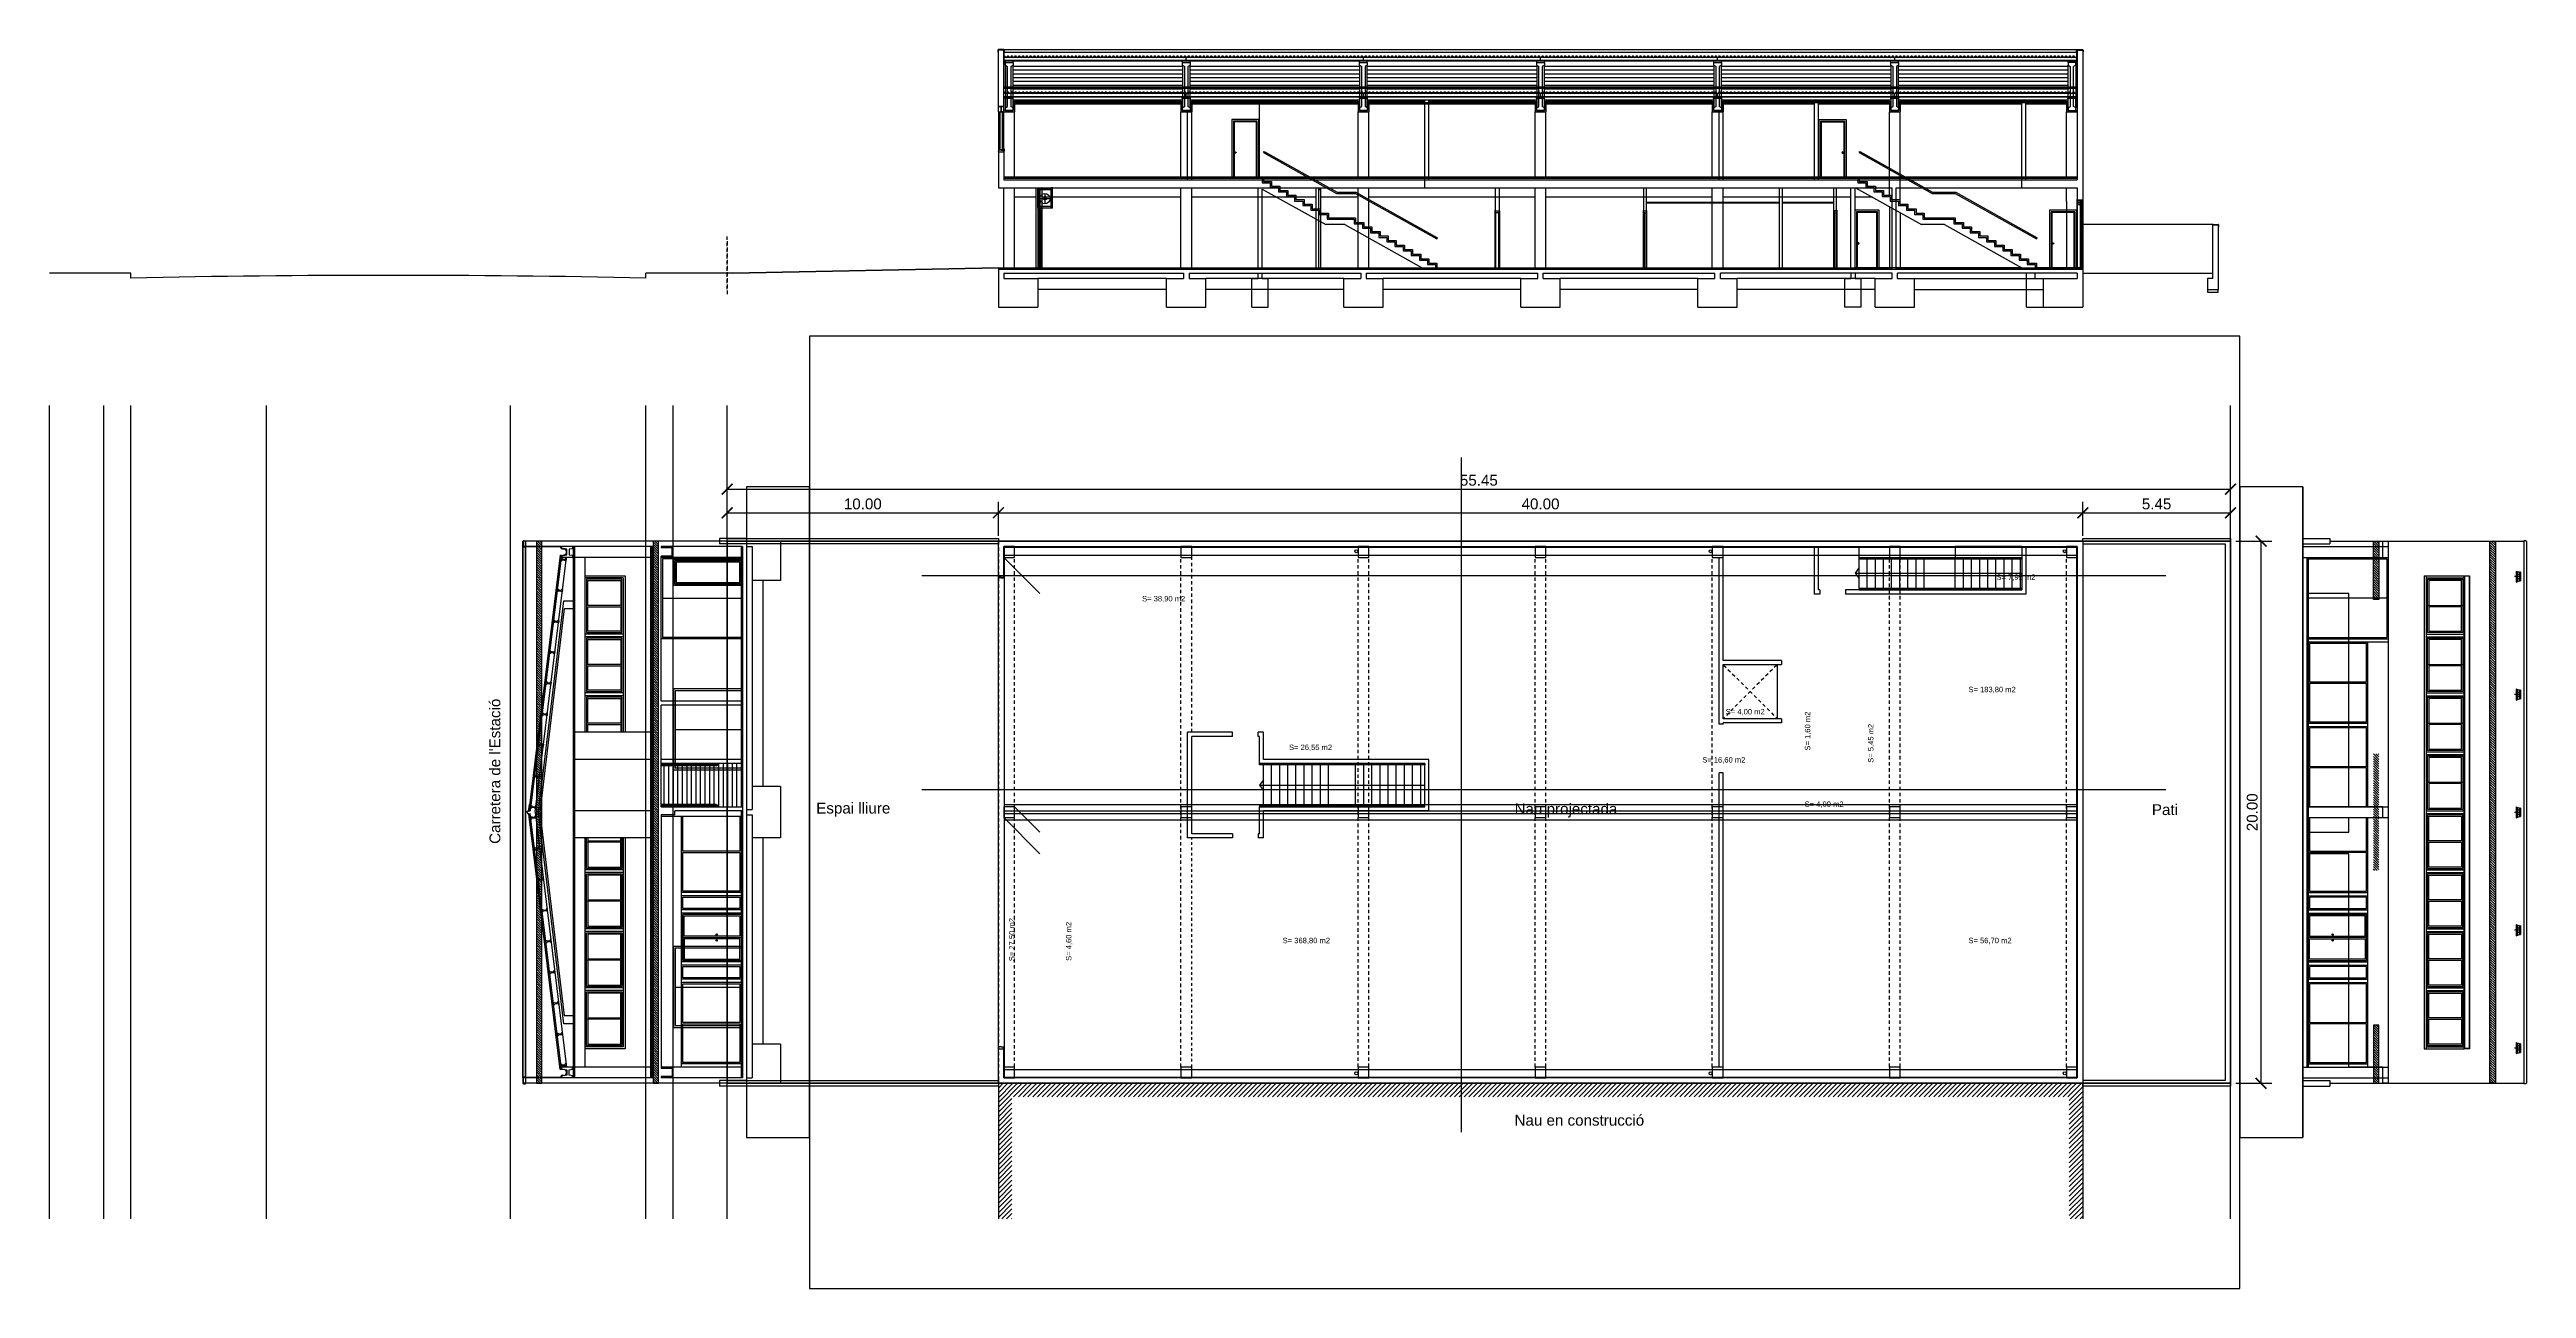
# Model space of a CAD drawing. Extents: x 61.5 to 152.9, y 23.4 to 69.1.
import ezdxf

# ---------------------------------------------------------------- set-up
doc = ezdxf.new("R2010")
doc.units = 0
doc.header["$LTSCALE"] = 0.02
doc.header["$PDMODE"] = 2
doc.header["$PDSIZE"] = 0.2
doc.linetypes.add('TRAZOS', pattern=[0.75, 0.5, -0.25])
doc.linetypes.add('TRAZOS2', pattern=[9.525, 6.35, -3.175])
doc.layers.get('0').update_dxf_attribs({"linetype": 'CONTINUOUS'})
doc.layers.get('DEFPOINTS').update_dxf_attribs({"linetype": 'CONTINUOUS'})
for name, color, linetype in [('0-SM-AUX', 2, 'CONTINUOUS'), ('EA-1-TR', 7, 'CONTINUOUS'), ('EA-1-TR-0ACOT', 7, 'CONTINUOUS'), ('EA-1-TR-1PARC', 6, 'CONTINUOUS'), ('EA-1-TR-TXT', 7, 'CONTINUOUS'), ('PB-10-0AREA-TXT', 7, 'CONTINUOUS'), ('PB-10-1PILARS', 6, 'CONTINUOUS'), ('PB-11-1MURS', 7, 'CONTINUOUS'), ('PB-11-1PILARS', 6, 'CONTINUOUS'), ('PB-1C', 7, 'CONTINUOUS'), ('PB-20', 7, 'CONTINUOUS'), ('PB-21', 7, 'CONTINUOUS'), ('PB-22', 7, 'CONTINUOUS'), ('PB-3N', 7, 'CONTINUOUS'), ('PB-3N-CER', 7, 'CONTINUOUS'), ('PB-3N-CONT', 7, 'CONTINUOUS'), ('PB-3S', 7, 'CONTINUOUS'), ('PB-3S-CER', 7, 'CONTINUOUS'), ('PB-3S-CONT', 7, 'CONTINUOUS')]:
    doc.layers.add(name, color=color, linetype=linetype)
doc.styles.get("Standard").update_dxf_attribs({"font": 'swissl.ttf'})
doc.styles.add('SWIS721', font='swissl.ttf')
doc.dimstyles.new('COTES200', dxfattribs={"dimscale": 4, "dimtxt": 0.1, "dimasz": 0.1, "dimexe": 0.1, "dimexo": 0.05, "dimgap": 0.03, "dimtad": 1, "dimzin": 0, "dimdsep": 46, "dimtxsty": 'SWIS721', "dimblk1": 'ARCHTICK', "dimblk2": 'ARCHTICK', "dimsah": 1, "dimcen": 0.1, "dimclrd": 8, "dimclre": 8, "dimadec": 0, "dimazin": 0, "dimtfac": 1, "dimtmove": 0, "dimatfit": 3, "dimldrblk": 'ARCHTICK', "dimfxl": 1, "dimtolj": 1, "dimtzin": 0, "dimarcsym": 0})

# ---------------------------------------------------------------- blocks, each defined once
blk = doc.blocks.new('*X7')
at = {"color": 0}
for p, q in [((101.541, 191.223), (101.341, 191.423)), ((101.541, 191.135), (101.341, 191.335)), ((101.541, 191.046), (101.341, 191.246)), ((101.541, 190.958), (101.341, 191.158)), ((101.541, 190.869), (101.341, 191.069)), ((101.541, 190.781), (101.341, 190.981)), ((101.541, 191.311), (101.382, 191.471)), ((101.541, 191.4), (101.47, 191.471)), ((105.844, 191.251), (105.644, 191.451)), ((105.844, 191.163), (105.644, 191.363)), ((105.844, 191.075), (105.644, 191.275)), ((105.844, 190.986), (105.644, 191.186)), ((105.844, 190.898), (105.644, 191.098)), ((105.844, 190.809), (105.644, 191.009)), ((105.844, 191.34), (105.713, 191.471)), ((105.844, 191.428), (105.801, 191.471)), ((101.541, 190.693), (101.341, 190.893)), ((101.541, 190.604), (101.341, 190.804)), ((101.541, 190.516), (101.341, 190.716)), ((101.541, 190.427), (101.341, 190.627)), ((101.541, 190.339), (101.341, 190.539)), ((101.541, 190.251), (101.341, 190.451)), ((101.541, 190.162), (101.341, 190.362)), ((101.541, 190.074), (101.341, 190.274)), ((101.541, 189.986), (101.341, 190.186)), ((101.541, 189.897), (101.341, 190.097)), ((105.844, 190.721), (105.644, 190.921)), ((105.844, 190.633), (105.644, 190.833)), ((105.844, 190.544), (105.644, 190.744)), ((105.844, 190.456), (105.644, 190.656)), ((105.844, 190.367), (105.644, 190.567)), ((105.844, 190.279), (105.644, 190.479)), ((105.844, 190.191), (105.644, 190.391)), ((105.844, 190.102), (105.644, 190.302)), ((105.844, 190.014), (105.644, 190.214)), ((105.844, 189.926), (105.644, 190.126)), ((101.541, 189.809), (101.341, 190.009)), ((101.541, 189.72), (101.341, 189.92)), ((101.541, 189.632), (101.341, 189.832)), ((101.541, 189.544), (101.341, 189.744)), ((101.541, 189.455), (101.341, 189.655)), ((101.541, 189.367), (101.341, 189.567)), ((101.541, 189.278), (101.341, 189.478)), ((101.541, 189.19), (101.341, 189.39)), ((101.541, 189.102), (101.341, 189.302)), ((101.541, 189.013), (101.341, 189.213)), ((105.844, 189.837), (105.644, 190.037)), ((105.844, 189.749), (105.644, 189.949)), ((105.844, 189.66), (105.644, 189.86)), ((105.844, 189.572), (105.644, 189.772)), ((105.844, 189.484), (105.644, 189.684)), ((105.844, 189.395), (105.644, 189.595)), ((105.844, 189.307), (105.644, 189.507)), ((105.844, 189.218), (105.644, 189.418)), ((105.844, 189.13), (105.644, 189.33)), ((105.844, 189.042), (105.644, 189.242)), ((105.844, 188.953), (105.644, 189.153)), ((101.541, 188.925), (101.341, 189.125)), ((101.541, 188.836), (101.341, 189.036)), ((101.541, 188.748), (101.341, 188.948)), ((101.541, 188.66), (101.341, 188.86)), ((101.541, 188.571), (101.341, 188.771)), ((101.541, 188.483), (101.341, 188.683)), ((101.541, 188.395), (101.341, 188.595)), ((101.541, 188.306), (101.341, 188.506)), ((101.541, 188.218), (101.341, 188.418)), ((101.541, 188.129), (101.341, 188.329)), ((101.541, 188.041), (101.341, 188.241)), ((105.844, 188.865), (105.644, 189.065)), ((105.844, 188.776), (105.644, 188.976)), ((105.844, 188.688), (105.644, 188.888)), ((105.844, 188.6), (105.644, 188.8)), ((105.844, 188.511), (105.644, 188.711)), ((105.844, 188.423), (105.644, 188.623)), ((105.844, 188.335), (105.644, 188.535)), ((105.844, 188.246), (105.644, 188.446)), ((105.844, 188.158), (105.644, 188.358)), ((105.844, 188.069), (105.644, 188.269)), ((101.541, 187.953), (101.341, 188.153)), ((101.541, 187.864), (101.341, 188.064)), ((101.541, 187.776), (101.341, 187.976)), ((101.541, 187.687), (101.341, 187.887)), ((101.541, 187.599), (101.341, 187.799)), ((101.541, 187.511), (101.341, 187.711)), ((101.541, 187.422), (101.341, 187.622)), ((101.541, 187.334), (101.341, 187.534)), ((101.541, 187.245), (101.341, 187.445)), ((101.541, 187.157), (101.341, 187.357)), ((105.844, 187.981), (105.644, 188.181)), ((105.844, 187.893), (105.644, 188.093)), ((105.844, 187.804), (105.644, 188.004)), ((105.844, 187.716), (105.644, 187.916)), ((105.844, 187.627), (105.644, 187.827)), ((105.844, 187.539), (105.644, 187.739)), ((105.844, 187.451), (105.644, 187.651)), ((105.844, 187.362), (105.644, 187.562)), ((105.844, 187.274), (105.644, 187.474)), ((105.844, 187.185), (105.644, 187.385)), ((101.541, 187.069), (101.341, 187.269)), ((101.541, 186.98), (101.341, 187.18)), ((101.541, 186.892), (101.341, 187.092)), ((101.541, 186.804), (101.341, 187.004)), ((101.541, 186.715), (101.341, 186.915)), ((101.541, 186.627), (101.341, 186.827)), ((101.541, 186.538), (101.341, 186.738)), ((101.541, 186.45), (101.341, 186.65)), ((101.541, 186.362), (101.341, 186.562)), ((101.541, 186.273), (101.341, 186.473)), ((105.844, 187.097), (105.644, 187.297)), ((105.844, 187.009), (105.644, 187.209)), ((105.844, 186.92), (105.644, 187.12)), ((105.844, 186.832), (105.644, 187.032)), ((105.844, 186.744), (105.644, 186.944)), ((105.844, 186.655), (105.644, 186.855)), ((105.844, 186.567), (105.644, 186.767)), ((105.844, 186.478), (105.644, 186.678)), ((105.844, 186.39), (105.644, 186.59)), ((105.844, 186.302), (105.644, 186.502)), ((105.844, 186.213), (105.644, 186.413)), ((101.541, 186.185), (101.341, 186.385)), ((101.541, 186.096), (101.341, 186.296)), ((101.541, 186.008), (101.341, 186.208)), ((101.541, 185.92), (101.341, 186.12)), ((101.541, 185.831), (101.341, 186.031)), ((101.541, 185.743), (101.341, 185.943)), ((101.541, 185.654), (101.341, 185.854)), ((101.541, 185.566), (101.341, 185.766)), ((101.541, 185.478), (101.341, 185.678)), ((101.541, 185.389), (101.341, 185.589)), ((101.541, 185.301), (101.341, 185.501)), ((105.844, 186.125), (105.644, 186.325)), ((105.844, 186.036), (105.644, 186.236)), ((105.844, 185.948), (105.644, 186.148)), ((105.844, 185.86), (105.644, 186.06)), ((105.844, 185.771), (105.644, 185.971)), ((105.844, 185.683), (105.644, 185.883)), ((105.844, 185.594), (105.644, 185.794)), ((105.844, 185.506), (105.644, 185.706)), ((105.844, 185.418), (105.644, 185.618)), ((105.844, 185.329), (105.644, 185.529)), ((101.541, 185.213), (101.341, 185.413)), ((101.541, 185.124), (101.341, 185.324)), ((101.541, 185.036), (101.341, 185.236)), ((101.541, 184.947), (101.341, 185.147)), ((101.541, 184.859), (101.341, 185.059)), ((101.541, 184.771), (101.341, 184.971)), ((101.541, 184.682), (101.341, 184.882)), ((101.541, 184.594), (101.341, 184.794)), ((101.541, 184.505), (101.341, 184.705)), ((101.541, 184.417), (101.341, 184.617)), ((105.844, 185.241), (105.644, 185.441)), ((105.844, 185.153), (105.644, 185.353)), ((105.844, 185.064), (105.644, 185.264)), ((105.844, 184.976), (105.644, 185.176)), ((105.844, 184.887), (105.644, 185.087)), ((105.844, 184.799), (105.644, 184.999)), ((105.844, 184.711), (105.644, 184.911)), ((105.844, 184.622), (105.644, 184.822)), ((105.844, 184.534), (105.644, 184.734)), ((105.844, 184.445), (105.644, 184.645)), ((101.541, 184.329), (101.341, 184.529)), ((101.541, 184.24), (101.341, 184.44)), ((101.541, 184.152), (101.341, 184.352)), ((101.541, 184.064), (101.341, 184.264)), ((101.541, 183.975), (101.341, 184.175)), ((101.541, 183.887), (101.341, 184.087)), ((101.541, 183.798), (101.341, 183.998)), ((101.541, 183.71), (101.341, 183.91)), ((101.541, 183.622), (101.341, 183.822)), ((101.541, 183.533), (101.341, 183.733)), ((105.844, 184.357), (105.644, 184.557)), ((105.844, 184.269), (105.644, 184.469)), ((105.844, 184.18), (105.644, 184.38)), ((105.844, 184.092), (105.644, 184.292)), ((105.844, 184.004), (105.644, 184.204)), ((105.844, 183.915), (105.644, 184.115)), ((105.844, 183.827), (105.644, 184.027)), ((105.844, 183.738), (105.644, 183.938)), ((105.844, 183.65), (105.644, 183.85)), ((105.844, 183.562), (105.644, 183.762)), ((105.844, 183.473), (105.644, 183.673)), ((101.541, 183.445), (101.341, 183.645)), ((101.541, 183.356), (101.341, 183.556)), ((101.541, 183.268), (101.341, 183.468)), ((101.541, 183.18), (101.341, 183.38)), ((101.541, 183.091), (101.341, 183.291)), ((101.541, 183.003), (101.341, 183.203)), ((101.541, 182.914), (101.341, 183.114)), ((101.541, 182.826), (101.341, 183.026)), ((101.541, 182.738), (101.341, 182.938)), ((101.541, 182.649), (101.341, 182.849)), ((101.541, 182.561), (101.341, 182.761)), ((105.844, 183.385), (105.644, 183.585)), ((105.844, 183.296), (105.644, 183.496)), ((105.844, 183.208), (105.644, 183.408)), ((105.844, 183.12), (105.644, 183.32)), ((105.844, 183.031), (105.644, 183.231)), ((105.844, 182.943), (105.644, 183.143)), ((105.844, 182.854), (105.644, 183.054)), ((105.844, 182.766), (105.644, 182.966)), ((105.844, 182.678), (105.644, 182.878)), ((105.844, 182.589), (105.644, 182.789)), ((101.541, 182.473), (101.341, 182.673)), ((101.541, 182.384), (101.341, 182.584)), ((101.541, 182.296), (101.341, 182.496)), ((101.541, 182.207), (101.341, 182.407)), ((101.541, 182.119), (101.341, 182.319)), ((101.541, 182.031), (101.341, 182.231)), ((101.541, 181.942), (101.341, 182.142)), ((101.541, 181.854), (101.341, 182.054)), ((101.541, 181.765), (101.341, 181.965)), ((101.541, 181.677), (101.341, 181.877)), ((105.844, 182.501), (105.644, 182.701)), ((105.844, 182.413), (105.644, 182.613)), ((105.844, 182.324), (105.644, 182.524)), ((105.844, 182.236), (105.644, 182.436)), ((105.844, 182.147), (105.644, 182.347)), ((105.844, 182.059), (105.644, 182.259)), ((105.844, 181.971), (105.644, 182.171)), ((105.844, 181.882), (105.644, 182.082)), ((105.844, 181.794), (105.644, 181.994)), ((105.844, 181.705), (105.644, 181.905)), ((101.541, 181.589), (101.341, 181.789)), ((101.541, 181.5), (101.341, 181.7)), ((101.541, 181.412), (101.341, 181.612)), ((101.541, 181.323), (101.341, 181.523)), ((101.541, 181.235), (101.341, 181.435)), ((101.541, 181.147), (101.341, 181.347)), ((101.541, 181.058), (101.341, 181.258)), ((101.541, 180.97), (101.341, 181.17)), ((101.541, 180.882), (101.341, 181.082)), ((101.541, 180.793), (101.341, 180.993)), ((105.844, 181.617), (105.644, 181.817)), ((105.844, 181.529), (105.644, 181.729)), ((105.844, 181.44), (105.644, 181.64)), ((105.844, 181.352), (105.644, 181.552)), ((105.844, 181.263), (105.644, 181.463)), ((105.844, 181.175), (105.644, 181.375)), ((105.844, 181.087), (105.644, 181.287)), ((105.844, 180.998), (105.644, 181.198)), ((105.844, 180.91), (105.644, 181.11)), ((105.844, 180.822), (105.644, 181.022)), ((105.844, 180.733), (105.644, 180.933)), ((101.541, 180.705), (101.341, 180.905)), ((101.541, 180.616), (101.341, 180.816)), ((101.541, 180.528), (101.341, 180.728)), ((101.541, 180.44), (101.341, 180.64)), ((101.541, 180.351), (101.341, 180.551)), ((101.541, 180.263), (101.341, 180.463)), ((101.541, 180.174), (101.341, 180.374)), ((101.541, 180.086), (101.341, 180.286)), ((101.541, 179.998), (101.341, 180.198)), ((101.541, 179.909), (101.341, 180.109)), ((101.541, 179.821), (101.341, 180.021)), ((105.844, 180.645), (105.644, 180.845)), ((105.844, 180.556), (105.644, 180.756)), ((105.844, 180.468), (105.644, 180.668)), ((105.844, 180.38), (105.644, 180.58)), ((105.844, 180.291), (105.644, 180.491)), ((105.844, 180.203), (105.644, 180.403)), ((105.844, 180.114), (105.644, 180.314)), ((105.844, 180.026), (105.644, 180.226)), ((105.844, 179.938), (105.644, 180.138)), ((105.844, 179.849), (105.644, 180.049)), ((101.541, 179.732), (101.341, 179.932)), ((101.541, 179.644), (101.341, 179.844)), ((101.541, 179.556), (101.341, 179.756)), ((101.541, 179.467), (101.341, 179.667)), ((101.541, 179.379), (101.341, 179.579)), ((101.541, 179.291), (101.341, 179.491)), ((101.541, 179.202), (101.341, 179.402)), ((101.541, 179.114), (101.341, 179.314)), ((101.541, 179.025), (101.341, 179.225)), ((101.541, 178.937), (101.341, 179.137)), ((105.844, 179.761), (105.644, 179.961)), ((105.844, 179.672), (105.644, 179.872)), ((105.844, 179.584), (105.644, 179.784)), ((105.844, 179.496), (105.644, 179.696)), ((105.844, 179.407), (105.644, 179.607)), ((105.844, 179.319), (105.644, 179.519)), ((105.844, 179.231), (105.644, 179.431)), ((105.844, 179.142), (105.644, 179.342)), ((105.844, 179.054), (105.644, 179.254)), ((105.844, 178.965), (105.644, 179.165)), ((101.541, 178.849), (101.341, 179.049)), ((101.541, 178.76), (101.341, 178.96)), ((101.541, 178.672), (101.341, 178.872)), ((101.541, 178.583), (101.341, 178.783)), ((101.541, 178.495), (101.341, 178.695)), ((101.541, 178.407), (101.341, 178.607)), ((101.541, 178.318), (101.341, 178.518)), ((101.541, 178.23), (101.341, 178.43)), ((101.541, 178.141), (101.341, 178.341)), ((101.541, 178.053), (101.341, 178.253)), ((105.844, 178.877), (105.644, 179.077)), ((105.844, 178.789), (105.644, 178.989)), ((105.844, 178.7), (105.644, 178.9)), ((105.844, 178.612), (105.644, 178.812)), ((105.844, 178.523), (105.644, 178.723)), ((105.844, 178.435), (105.644, 178.635)), ((105.844, 178.347), (105.644, 178.547)), ((105.844, 178.258), (105.644, 178.458)), ((105.844, 178.17), (105.644, 178.37)), ((105.844, 178.081), (105.644, 178.281)), ((105.844, 177.993), (105.644, 178.193)), ((101.541, 177.965), (101.341, 178.165)), ((101.541, 177.876), (101.341, 178.076)), ((101.541, 177.788), (101.341, 177.988)), ((101.541, 177.7), (101.341, 177.9)), ((101.541, 177.611), (101.341, 177.811)), ((101.541, 177.523), (101.341, 177.723)), ((101.541, 177.434), (101.341, 177.634)), ((101.541, 177.346), (101.341, 177.546)), ((101.541, 177.258), (101.341, 177.458)), ((101.541, 177.169), (101.341, 177.369)), ((101.541, 177.081), (101.341, 177.281)), ((105.844, 177.905), (105.644, 178.105)), ((105.844, 177.816), (105.644, 178.016)), ((105.844, 177.728), (105.644, 177.928)), ((105.844, 177.64), (105.644, 177.84)), ((105.844, 177.551), (105.644, 177.751)), ((105.844, 177.463), (105.644, 177.663)), ((105.844, 177.374), (105.644, 177.574)), ((105.844, 177.286), (105.644, 177.486)), ((105.844, 177.198), (105.644, 177.398)), ((105.844, 177.109), (105.644, 177.309)), ((101.541, 176.992), (101.341, 177.192)), ((101.541, 176.904), (101.341, 177.104)), ((101.541, 176.816), (101.341, 177.016)), ((101.541, 176.727), (101.341, 176.927)), ((101.541, 176.639), (101.341, 176.839)), ((101.541, 176.55), (101.341, 176.75)), ((101.541, 176.462), (101.341, 176.662)), ((101.541, 176.374), (101.341, 176.574)), ((101.541, 176.285), (101.341, 176.485)), ((101.541, 176.197), (101.341, 176.397)), ((105.844, 177.021), (105.644, 177.221)), ((105.844, 176.932), (105.644, 177.132)), ((105.844, 176.844), (105.644, 177.044)), ((105.844, 176.756), (105.644, 176.956)), ((105.844, 176.667), (105.644, 176.867)), ((105.844, 176.579), (105.644, 176.779)), ((105.844, 176.49), (105.644, 176.69)), ((105.844, 176.402), (105.644, 176.602)), ((105.844, 176.314), (105.644, 176.514)), ((105.844, 176.225), (105.644, 176.425)), ((101.541, 176.109), (101.341, 176.309)), ((101.541, 176.02), (101.341, 176.22)), ((101.541, 175.932), (101.341, 176.132)), ((101.541, 175.843), (101.341, 176.043)), ((101.541, 175.755), (101.341, 175.955)), ((101.541, 175.667), (101.341, 175.867)), ((101.541, 175.578), (101.341, 175.778)), ((101.541, 175.49), (101.341, 175.69)), ((101.541, 175.401), (101.341, 175.601)), ((101.541, 175.313), (101.341, 175.513)), ((105.844, 176.137), (105.644, 176.337)), ((105.844, 176.049), (105.644, 176.249)), ((105.844, 175.96), (105.644, 176.16)), ((105.844, 175.872), (105.644, 176.072)), ((105.844, 175.783), (105.644, 175.983)), ((105.844, 175.695), (105.644, 175.895)), ((105.844, 175.607), (105.644, 175.807)), ((105.844, 175.518), (105.644, 175.718)), ((105.844, 175.43), (105.644, 175.63)), ((105.844, 175.341), (105.644, 175.541)), ((105.844, 175.253), (105.644, 175.453)), ((101.541, 175.225), (101.341, 175.425)), ((101.541, 175.136), (101.341, 175.336)), ((101.541, 175.048), (101.341, 175.248)), ((101.541, 174.96), (101.341, 175.16)), ((101.541, 174.871), (101.341, 175.071)), ((101.541, 174.783), (101.341, 174.983)), ((101.541, 174.694), (101.341, 174.894)), ((101.541, 174.606), (101.341, 174.806)), ((101.541, 174.518), (101.341, 174.718)), ((101.541, 174.429), (101.341, 174.629)), ((101.541, 174.341), (101.341, 174.541)), ((105.844, 175.165), (105.644, 175.365)), ((105.844, 175.076), (105.644, 175.276)), ((105.844, 174.988), (105.644, 175.188)), ((105.844, 174.9), (105.644, 175.1)), ((105.844, 174.811), (105.644, 175.011)), ((105.844, 174.723), (105.644, 174.923)), ((105.844, 174.634), (105.644, 174.834)), ((105.844, 174.546), (105.644, 174.746)), ((105.844, 174.458), (105.644, 174.658)), ((105.844, 174.369), (105.644, 174.569)), ((101.541, 174.252), (101.341, 174.452)), ((101.541, 174.164), (101.341, 174.364)), ((101.541, 174.076), (101.341, 174.276)), ((101.541, 173.987), (101.341, 174.187)), ((101.541, 173.899), (101.341, 174.099)), ((101.541, 173.81), (101.341, 174.01)), ((101.541, 173.722), (101.341, 173.922)), ((101.541, 173.634), (101.341, 173.834)), ((101.541, 173.545), (101.341, 173.745)), ((101.541, 173.457), (101.341, 173.657)), ((105.844, 174.281), (105.644, 174.481)), ((105.844, 174.192), (105.644, 174.392)), ((105.844, 174.104), (105.644, 174.304)), ((105.844, 174.016), (105.644, 174.216)), ((105.844, 173.927), (105.644, 174.127)), ((105.844, 173.839), (105.644, 174.039)), ((105.844, 173.75), (105.644, 173.95)), ((105.844, 173.662), (105.644, 173.862)), ((105.844, 173.574), (105.644, 173.774)), ((105.844, 173.485), (105.644, 173.685)), ((101.541, 173.369), (101.341, 173.569)), ((101.541, 173.28), (101.341, 173.48)), ((101.541, 173.192), (101.341, 173.392)), ((101.541, 173.103), (101.341, 173.303)), ((101.541, 173.015), (101.341, 173.215)), ((101.541, 172.927), (101.341, 173.127)), ((101.541, 172.838), (101.341, 173.038)), ((101.541, 172.75), (101.341, 172.95)), ((101.541, 172.661), (101.341, 172.861)), ((101.541, 172.573), (101.341, 172.773)), ((105.844, 173.397), (105.644, 173.597)), ((105.844, 173.309), (105.644, 173.509)), ((105.844, 173.22), (105.644, 173.42)), ((105.844, 173.132), (105.644, 173.332)), ((105.844, 173.043), (105.644, 173.243)), ((105.844, 172.955), (105.644, 173.155)), ((105.844, 172.867), (105.644, 173.067)), ((105.844, 172.778), (105.644, 172.978)), ((105.844, 172.69), (105.644, 172.89)), ((105.844, 172.601), (105.644, 172.801)), ((105.844, 172.513), (105.644, 172.713)), ((101.541, 172.485), (101.341, 172.685)), ((101.541, 172.396), (101.341, 172.596)), ((101.541, 172.308), (101.341, 172.508)), ((101.541, 172.219), (101.341, 172.419)), ((101.541, 172.131), (101.341, 172.331)), ((101.541, 172.043), (101.341, 172.243)), ((101.541, 171.954), (101.341, 172.154)), ((101.541, 171.866), (101.341, 172.066)), ((101.541, 171.778), (101.341, 171.978)), ((101.541, 171.689), (101.341, 171.889)), ((101.541, 171.601), (101.341, 171.801)), ((105.844, 172.425), (105.644, 172.625)), ((105.844, 172.336), (105.644, 172.536)), ((105.844, 172.248), (105.644, 172.448)), ((105.844, 172.159), (105.644, 172.359)), ((105.844, 172.071), (105.644, 172.271)), ((105.844, 171.983), (105.644, 172.183)), ((105.844, 171.894), (105.644, 172.094)), ((105.844, 171.806), (105.644, 172.006)), ((105.844, 171.718), (105.644, 171.918)), ((105.844, 171.629), (105.644, 171.829)), ((101.541, 171.512), (101.341, 171.712)), ((101.494, 171.471), (101.341, 171.624)), ((101.406, 171.471), (101.341, 171.536)), ((105.844, 171.541), (105.644, 171.741)), ((105.825, 171.471), (105.644, 171.652)), ((105.737, 171.471), (105.644, 171.564)), ((105.648, 171.471), (105.644, 171.476))]:
    blk.add_line(p, q, dxfattribs=at)
blk = doc.blocks.new('*X6')
at = {"color": 0}
for p, q in [((170.814, 191.199), (170.614, 191.399)), ((170.814, 191.11), (170.614, 191.31)), ((170.814, 191.022), (170.614, 191.222)), ((170.814, 190.934), (170.614, 191.134)), ((170.814, 190.845), (170.614, 191.045)), ((170.814, 191.287), (170.63, 191.471)), ((170.814, 191.376), (170.719, 191.471)), ((170.814, 191.464), (170.807, 191.471)), ((175.114, 191.23), (174.914, 191.43)), ((175.114, 191.141), (174.914, 191.341)), ((175.114, 191.053), (174.914, 191.253)), ((175.114, 190.965), (174.914, 191.165)), ((175.114, 190.876), (174.914, 191.076)), ((175.114, 190.788), (174.914, 190.988)), ((175.114, 191.318), (174.961, 191.471)), ((175.114, 191.407), (175.05, 191.471)), ((170.814, 190.757), (170.614, 190.957)), ((170.814, 190.668), (170.614, 190.868)), ((170.814, 190.58), (170.614, 190.78)), ((170.814, 190.492), (170.614, 190.692)), ((170.814, 190.403), (170.614, 190.603)), ((170.814, 190.315), (170.614, 190.515)), ((170.814, 190.227), (170.614, 190.427)), ((170.814, 190.138), (170.614, 190.338)), ((170.814, 190.05), (170.614, 190.25)), ((170.814, 189.961), (170.614, 190.161)), ((170.814, 189.873), (170.614, 190.073)), ((175.114, 190.7), (174.914, 190.9)), ((175.114, 190.611), (174.914, 190.811)), ((175.114, 190.523), (174.914, 190.723)), ((175.114, 190.434), (174.914, 190.634)), ((175.114, 190.346), (174.914, 190.546)), ((175.114, 190.258), (174.914, 190.458)), ((175.114, 190.169), (174.914, 190.369)), ((175.114, 190.081), (174.914, 190.281)), ((175.114, 189.992), (174.914, 190.192)), ((175.114, 189.904), (174.914, 190.104)), ((170.814, 189.785), (170.614, 189.985)), ((170.814, 189.696), (170.614, 189.896)), ((170.814, 189.608), (170.614, 189.808)), ((170.814, 189.519), (170.614, 189.719)), ((170.814, 189.431), (170.614, 189.631)), ((170.814, 189.343), (170.614, 189.543)), ((170.747, 189.321), (170.614, 189.454)), ((170.659, 189.321), (170.614, 189.366)), ((175.114, 189.816), (174.914, 190.016)), ((175.114, 189.727), (174.914, 189.927)), ((175.114, 189.639), (174.914, 189.839)), ((175.114, 189.55), (174.914, 189.75)), ((175.114, 189.462), (174.914, 189.662)), ((175.114, 189.374), (174.914, 189.574)), ((175.114, 189.285), (174.914, 189.485)), ((175.114, 189.197), (174.914, 189.397)), ((175.114, 189.109), (174.914, 189.309)), ((175.114, 189.02), (174.914, 189.22)), ((175.114, 188.932), (174.914, 189.132)), ((175.114, 188.843), (174.914, 189.043)), ((175.114, 188.755), (174.914, 188.955)), ((175.114, 188.667), (174.914, 188.867)), ((175.114, 188.578), (174.914, 188.778)), ((175.114, 188.49), (174.914, 188.69)), ((175.114, 188.401), (174.914, 188.601)), ((175.114, 188.313), (174.914, 188.513)), ((175.114, 188.225), (174.914, 188.425)), ((175.114, 188.136), (174.914, 188.336)), ((175.114, 188.048), (174.914, 188.248)), ((175.114, 187.959), (174.914, 188.159)), ((175.114, 187.871), (174.914, 188.071)), ((175.114, 187.783), (174.914, 187.983)), ((175.114, 187.694), (174.914, 187.894)), ((175.114, 187.606), (174.914, 187.806)), ((175.114, 187.518), (174.914, 187.718)), ((175.114, 187.429), (174.914, 187.629)), ((175.114, 187.341), (174.914, 187.541)), ((175.114, 187.252), (174.914, 187.452)), ((175.114, 187.164), (174.914, 187.364)), ((175.114, 187.076), (174.914, 187.276)), ((175.114, 186.987), (174.914, 187.187)), ((175.114, 186.899), (174.914, 187.099)), ((175.114, 186.81), (174.914, 187.01)), ((175.114, 186.722), (174.914, 186.922)), ((175.114, 186.634), (174.914, 186.834)), ((175.114, 186.545), (174.914, 186.745)), ((175.114, 186.457), (174.914, 186.657)), ((175.114, 186.368), (174.914, 186.568)), ((175.114, 186.28), (174.914, 186.48)), ((175.114, 186.192), (174.914, 186.392)), ((175.114, 186.103), (174.914, 186.303)), ((175.114, 186.015), (174.914, 186.215)), ((175.114, 185.927), (174.914, 186.127)), ((175.114, 185.838), (174.914, 186.038)), ((175.114, 185.75), (174.914, 185.95)), ((175.114, 185.661), (174.914, 185.861)), ((175.114, 185.573), (174.914, 185.773)), ((175.114, 185.485), (174.914, 185.685)), ((175.114, 185.396), (174.914, 185.596)), ((175.114, 185.308), (174.914, 185.508)), ((175.114, 185.219), (174.914, 185.419)), ((175.114, 185.131), (174.914, 185.331)), ((175.114, 185.043), (174.914, 185.243)), ((175.114, 184.954), (174.914, 185.154)), ((175.114, 184.866), (174.914, 185.066)), ((175.114, 184.777), (174.914, 184.977)), ((175.114, 184.689), (174.914, 184.889)), ((175.114, 184.601), (174.914, 184.801)), ((175.114, 184.512), (174.914, 184.712)), ((175.114, 184.424), (174.914, 184.624)), ((175.114, 184.336), (174.914, 184.536)), ((175.114, 184.247), (174.914, 184.447)), ((175.114, 184.159), (174.914, 184.359)), ((175.114, 184.07), (174.914, 184.27)), ((175.114, 183.982), (174.914, 184.182)), ((175.114, 183.894), (174.914, 184.094)), ((175.114, 183.805), (174.914, 184.005)), ((175.114, 183.717), (174.914, 183.917)), ((175.114, 183.628), (174.914, 183.828)), ((175.114, 183.54), (174.914, 183.74)), ((175.114, 183.452), (174.914, 183.652)), ((170.814, 183.421), (170.614, 183.621)), ((170.814, 183.332), (170.614, 183.532)), ((170.814, 183.244), (170.614, 183.444)), ((170.814, 183.155), (170.614, 183.355)), ((170.814, 183.067), (170.614, 183.267)), ((170.814, 182.979), (170.614, 183.179)), ((170.814, 182.89), (170.614, 183.09)), ((170.814, 182.802), (170.614, 183.002)), ((170.814, 182.714), (170.614, 182.914)), ((170.814, 182.625), (170.614, 182.825)), ((170.814, 182.537), (170.614, 182.737)), ((170.814, 183.509), (170.702, 183.621)), ((170.814, 183.597), (170.79, 183.621)), ((175.114, 183.363), (174.914, 183.563)), ((175.114, 183.275), (174.914, 183.475)), ((175.114, 183.187), (174.914, 183.387)), ((175.114, 183.098), (174.914, 183.298)), ((175.114, 183.01), (174.914, 183.21)), ((175.114, 182.921), (174.914, 183.121)), ((175.114, 182.833), (174.914, 183.033)), ((175.114, 182.745), (174.914, 182.945)), ((175.114, 182.656), (174.914, 182.856)), ((175.114, 182.568), (174.914, 182.768)), ((170.814, 182.448), (170.614, 182.648)), ((170.814, 182.36), (170.614, 182.56)), ((170.814, 182.272), (170.614, 182.472)), ((170.814, 182.183), (170.614, 182.383)), ((170.814, 182.095), (170.614, 182.295)), ((170.814, 182.006), (170.614, 182.206)), ((170.814, 181.918), (170.614, 182.118)), ((170.814, 181.83), (170.614, 182.03)), ((170.814, 181.741), (170.614, 181.941)), ((170.814, 181.653), (170.614, 181.853)), ((175.114, 182.479), (174.914, 182.679)), ((175.114, 182.391), (174.914, 182.591)), ((175.114, 182.303), (174.914, 182.503)), ((175.114, 182.214), (174.914, 182.414)), ((175.114, 182.126), (174.914, 182.326)), ((175.114, 182.037), (174.914, 182.237)), ((175.114, 181.949), (174.914, 182.149)), ((175.114, 181.861), (174.914, 182.061)), ((175.114, 181.772), (174.914, 181.972)), ((175.114, 181.684), (174.914, 181.884)), ((170.814, 181.564), (170.614, 181.764)), ((170.814, 181.476), (170.614, 181.676)), ((170.814, 181.388), (170.614, 181.588)), ((170.814, 181.299), (170.614, 181.499)), ((170.814, 181.211), (170.614, 181.411)), ((170.814, 181.123), (170.614, 181.323)), ((170.814, 181.034), (170.614, 181.234)), ((170.814, 180.946), (170.614, 181.146)), ((170.814, 180.857), (170.614, 181.057)), ((170.814, 180.769), (170.614, 180.969)), ((175.114, 181.596), (174.914, 181.796)), ((175.114, 181.507), (174.914, 181.707)), ((175.114, 181.419), (174.914, 181.619)), ((175.114, 181.33), (174.914, 181.53)), ((175.114, 181.242), (174.914, 181.442)), ((175.114, 181.154), (174.914, 181.354)), ((175.114, 181.065), (174.914, 181.265)), ((175.114, 180.977), (174.914, 181.177)), ((175.114, 180.888), (174.914, 181.088)), ((175.114, 180.8), (174.914, 181)), ((175.114, 180.712), (174.914, 180.912)), ((170.814, 180.681), (170.614, 180.881)), ((170.814, 180.592), (170.614, 180.792)), ((170.814, 180.504), (170.614, 180.704)), ((170.814, 180.415), (170.614, 180.615)), ((170.814, 180.327), (170.614, 180.527)), ((170.814, 180.239), (170.614, 180.439)), ((170.814, 180.15), (170.614, 180.35)), ((170.814, 180.062), (170.614, 180.262)), ((170.814, 179.973), (170.614, 180.173)), ((170.814, 179.885), (170.614, 180.085)), ((170.814, 179.797), (170.614, 179.997)), ((175.114, 180.623), (174.914, 180.823)), ((175.114, 180.535), (174.914, 180.735)), ((175.114, 180.446), (174.914, 180.646)), ((175.114, 180.358), (174.914, 180.558)), ((175.114, 180.27), (174.914, 180.47)), ((175.114, 180.181), (174.914, 180.381)), ((175.114, 180.093), (174.914, 180.293)), ((175.114, 180.005), (174.914, 180.205)), ((175.114, 179.916), (174.914, 180.116)), ((175.114, 179.828), (174.914, 180.028)), ((170.814, 179.708), (170.614, 179.908)), ((170.814, 179.62), (170.614, 179.82)), ((170.814, 179.532), (170.614, 179.732)), ((170.814, 179.443), (170.614, 179.643)), ((170.814, 179.355), (170.614, 179.555)), ((170.759, 179.321), (170.614, 179.466)), ((170.671, 179.321), (170.614, 179.378)), ((175.114, 179.739), (174.914, 179.939)), ((175.114, 179.651), (174.914, 179.851)), ((175.114, 179.563), (174.914, 179.763)), ((175.114, 179.474), (174.914, 179.674)), ((175.114, 179.386), (174.914, 179.586)), ((175.114, 179.297), (174.914, 179.497)), ((175.114, 179.209), (174.914, 179.409)), ((175.114, 179.121), (174.914, 179.321)), ((175.114, 179.032), (174.914, 179.232)), ((175.114, 178.944), (174.914, 179.144)), ((175.114, 178.855), (174.914, 179.055)), ((175.114, 178.767), (174.914, 178.967)), ((175.114, 178.679), (174.914, 178.879)), ((175.114, 178.59), (174.914, 178.79)), ((175.114, 178.502), (174.914, 178.702)), ((175.114, 178.414), (174.914, 178.614)), ((175.114, 178.325), (174.914, 178.525)), ((175.114, 178.237), (174.914, 178.437)), ((175.114, 178.148), (174.914, 178.348)), ((175.114, 178.06), (174.914, 178.26)), ((175.114, 177.972), (174.914, 178.172)), ((175.114, 177.883), (174.914, 178.083)), ((175.114, 177.795), (174.914, 177.995)), ((175.114, 177.706), (174.914, 177.906)), ((175.114, 177.618), (174.914, 177.818)), ((175.114, 177.53), (174.914, 177.73)), ((175.114, 177.441), (174.914, 177.641)), ((175.114, 177.353), (174.914, 177.553)), ((175.114, 177.264), (174.914, 177.464)), ((175.114, 177.176), (174.914, 177.376)), ((175.114, 177.088), (174.914, 177.288)), ((175.114, 176.999), (174.914, 177.199)), ((175.114, 176.911), (174.914, 177.111)), ((175.114, 176.823), (174.914, 177.023)), ((175.114, 176.734), (174.914, 176.934)), ((175.114, 176.646), (174.914, 176.846)), ((175.114, 176.557), (174.914, 176.757)), ((175.114, 176.469), (174.914, 176.669)), ((175.114, 176.381), (174.914, 176.581)), ((175.114, 176.292), (174.914, 176.492)), ((175.114, 176.204), (174.914, 176.404)), ((175.114, 176.115), (174.914, 176.315)), ((175.114, 176.027), (174.914, 176.227)), ((175.114, 175.939), (174.914, 176.139)), ((175.114, 175.85), (174.914, 176.05)), ((175.114, 175.762), (174.914, 175.962)), ((175.114, 175.673), (174.914, 175.873)), ((175.114, 175.585), (174.914, 175.785)), ((175.114, 175.497), (174.914, 175.697)), ((175.114, 175.408), (174.914, 175.608)), ((175.114, 175.32), (174.914, 175.52)), ((175.114, 175.232), (174.914, 175.432)), ((175.114, 175.143), (174.914, 175.343)), ((175.114, 175.055), (174.914, 175.255)), ((175.114, 174.966), (174.914, 175.166)), ((175.114, 174.878), (174.914, 175.078)), ((175.114, 174.79), (174.914, 174.99)), ((175.114, 174.701), (174.914, 174.901)), ((175.114, 174.613), (174.914, 174.813)), ((175.114, 174.524), (174.914, 174.724)), ((175.114, 174.436), (174.914, 174.636)), ((175.114, 174.348), (174.914, 174.548)), ((170.814, 173.433), (170.626, 173.621)), ((170.814, 173.521), (170.714, 173.621)), ((170.814, 173.61), (170.802, 173.621)), ((175.114, 174.259), (174.914, 174.459)), ((175.114, 174.171), (174.914, 174.371)), ((175.114, 174.083), (174.914, 174.283)), ((175.114, 173.994), (174.914, 174.194)), ((175.114, 173.906), (174.914, 174.106)), ((175.114, 173.817), (174.914, 174.017)), ((175.114, 173.729), (174.914, 173.929)), ((175.114, 173.641), (174.914, 173.841)), ((175.114, 173.552), (174.914, 173.752)), ((175.114, 173.464), (174.914, 173.664)), ((170.814, 173.344), (170.614, 173.544)), ((170.814, 173.256), (170.614, 173.456)), ((170.814, 173.168), (170.614, 173.368)), ((170.814, 173.079), (170.614, 173.279)), ((170.814, 172.991), (170.614, 173.191)), ((170.814, 172.902), (170.614, 173.102)), ((170.814, 172.814), (170.614, 173.014)), ((170.814, 172.726), (170.614, 172.926)), ((170.814, 172.637), (170.614, 172.837)), ((170.814, 172.549), (170.614, 172.749)), ((175.114, 173.375), (174.914, 173.575)), ((175.114, 173.287), (174.914, 173.487)), ((175.114, 173.199), (174.914, 173.399)), ((175.114, 173.11), (174.914, 173.31)), ((175.114, 173.022), (174.914, 173.222)), ((175.114, 172.933), (174.914, 173.133)), ((175.114, 172.845), (174.914, 173.045)), ((175.114, 172.757), (174.914, 172.957)), ((175.114, 172.668), (174.914, 172.868)), ((175.114, 172.58), (174.914, 172.78)), ((175.114, 172.492), (174.914, 172.692)), ((170.814, 172.46), (170.614, 172.66)), ((170.814, 172.372), (170.614, 172.572)), ((170.814, 172.284), (170.614, 172.484)), ((170.814, 172.195), (170.614, 172.395)), ((170.814, 172.107), (170.614, 172.307)), ((170.814, 172.019), (170.614, 172.219)), ((170.814, 171.93), (170.614, 172.13)), ((170.814, 171.842), (170.614, 172.042)), ((170.814, 171.753), (170.614, 171.953)), ((170.814, 171.665), (170.614, 171.865)), ((170.814, 171.577), (170.614, 171.777)), ((175.114, 172.403), (174.914, 172.603)), ((175.114, 172.315), (174.914, 172.515)), ((175.114, 172.226), (174.914, 172.426)), ((175.114, 172.138), (174.914, 172.338)), ((175.114, 172.05), (174.914, 172.25)), ((175.114, 171.961), (174.914, 172.161)), ((175.114, 171.873), (174.914, 172.073)), ((175.114, 171.784), (174.914, 171.984)), ((175.114, 171.696), (174.914, 171.896)), ((175.114, 171.608), (174.914, 171.808)), ((170.814, 171.488), (170.614, 171.688)), ((170.743, 171.471), (170.614, 171.6)), ((170.654, 171.471), (170.614, 171.511)), ((175.114, 171.519), (174.914, 171.719)), ((175.074, 171.471), (174.914, 171.631)), ((174.985, 171.471), (174.914, 171.542))]:
    blk.add_line(p, q, dxfattribs=at)
blk = doc.blocks.new('P80210DF')
at = {"color": 4}
for points in [[(0, 0), (0, 2.12), (-0.99, 2.12), (-0.99, 0)], [(-0.06, 0), (-0.06, 2.06), (-0.93, 2.06), (-0.93, 0)], [(-0.08, 0), (-0.08, 2.04), (-0.91, 2.04), (-0.91, 0)]]:
    blk.add_lwpolyline(points, dxfattribs=at)
blk.add_circle((-0.86, 0.9), 0.025, dxfattribs=at)
blk = doc.blocks.new('P210-15T')
at = {"color": 4}
for p, q in [((-0.015, -0.04), (-0.015, -2.1)), ((0, -0.075), (0, -2.1)), ((0.11, -0.075), (0.11, -2.1)), ((0.15, -0.06), (0.15, -2.1))]:
    blk.add_line(p, q, dxfattribs=at)
for points in [[(0, -0.04), (0, 0.02), (-0.015, 0.02), (-0.015, -0.04)], [(0.15, -0.06), (0.11, -0.06), (0.11, -0.075), (0, -0.075), (0, 0), (0.15, 0)]]:
    blk.add_lwpolyline(points, close=True, dxfattribs=at)
blk = doc.blocks.new('P70210EF')
at = {"color": 4}
for points in [[(-0.89, 0), (-0.89, 2.12), (0, 2.12), (0, 0)], [(-0.83, 0), (-0.83, 2.06), (-0.06, 2.06), (-0.06, 0)], [(-0.81, 0), (-0.81, 2.04), (-0.08, 2.04), (-0.08, 0)]]:
    blk.add_lwpolyline(points, dxfattribs=at)
blk.add_circle((-0.13, 0.9), 0.025, dxfattribs=at)
blk = doc.blocks.new('P210-10T')
at = {"color": 4}
for p, q in [((-0.115, -0.04), (-0.115, -2.1)), ((-0.1, -0.06), (-0.1, -2.1)), ((-0.06, -0.075), (-0.06, -2.1)), ((0, -0.075), (0, -2.1)), ((0.015, -0.04), (0.015, -2.1))]:
    blk.add_line(p, q, dxfattribs=at)
for points in [[(-0.1, -0.04), (-0.1, 0.02), (-0.115, 0.02), (-0.115, -0.04)], [(-0.1, -0.06), (-0.06, -0.06), (-0.06, -0.075), (0, -0.075), (0, 0), (-0.1, 0)], [(0, -0.04), (0, 0.02), (0.015, 0.02), (0.015, -0.04)]]:
    blk.add_lwpolyline(points, close=True, dxfattribs=at)
blk = doc.blocks.new('_ARCHTICK')
at = {"color": 0, "linetype": 'ByBlock', "const_width": 0.15}
blk.add_lwpolyline([(-0.5, -0.5), (0.5, 0.5)], dxfattribs=at)
blk = doc.blocks.new('*D37')
at = {"layer": 'DEFPOINTS', "color": 0, "transparency": 16777216}
for p in [(96.488, 51.97), (86.488, 50.924), (96.488, 50.924)]:
    blk.add_point(p, dxfattribs=at)
at = {"layer": 'EA-1-TR-0ACOT', "color": 8, "lineweight": -2, "transparency": 16777216}
for p, q in [((86.488, 51.124), (86.488, 52.37)), ((96.488, 51.124), (96.488, 52.37)), ((86.488, 51.97), (96.488, 51.97))]:
    blk.add_line(p, q, dxfattribs=at)
at = {"layer": 'EA-1-TR-0ACOT', "color": 8, "lineweight": -2, "transparency": 16777216, "xscale": 0.4, "yscale": 0.4, "zscale": 0.4, "rotation": 180}
blk.add_blockref('_ARCHTICK', (86.488, 51.97), dxfattribs=at)
at = {"layer": 'EA-1-TR-0ACOT', "color": 8, "lineweight": -2, "transparency": 16777216, "xscale": 0.4, "yscale": 0.4, "zscale": 0.4}
blk.add_blockref('_ARCHTICK', (96.488, 51.97), dxfattribs=at)
at = {"layer": 'EA-1-TR-0ACOT', "color": 0, "transparency": 16777216, "insert": (91.488, 52.295), "char_height": 0.4, "attachment_point": 5, "style": 'SWIS721'}
blk.add_mtext('\\A1;10.00', dxfattribs=at)
blk = doc.blocks.new('*D38')
at = {"layer": 'DEFPOINTS', "color": 0, "transparency": 16777216}
for p in [(141.938, 51.97), (136.488, 50.924), (141.938, 50.924)]:
    blk.add_point(p, dxfattribs=at)
at = {"layer": 'EA-1-TR-0ACOT', "color": 8, "lineweight": -2, "transparency": 16777216}
for p, q in [((136.488, 51.124), (136.488, 52.37)), ((141.938, 51.124), (141.938, 52.37)), ((136.488, 51.97), (141.938, 51.97))]:
    blk.add_line(p, q, dxfattribs=at)
at = {"layer": 'EA-1-TR-0ACOT', "color": 8, "lineweight": -2, "transparency": 16777216, "xscale": 0.4, "yscale": 0.4, "zscale": 0.4, "rotation": 180}
blk.add_blockref('_ARCHTICK', (136.488, 51.97), dxfattribs=at)
at = {"layer": 'EA-1-TR-0ACOT', "color": 8, "lineweight": -2, "transparency": 16777216, "xscale": 0.4, "yscale": 0.4, "zscale": 0.4}
blk.add_blockref('_ARCHTICK', (141.938, 51.97), dxfattribs=at)
at = {"layer": 'EA-1-TR-0ACOT', "color": 0, "transparency": 16777216, "insert": (139.213, 52.295), "char_height": 0.4, "attachment_point": 5, "style": 'SWIS721'}
blk.add_mtext('\\A1;5.45', dxfattribs=at)
blk = doc.blocks.new('BIGA18')
for p, q in [((-0.041, 0.18), (-0.041, 0.15)), ((-0.041, 0.18), (0.041, 0.18)), ((-0.041, 0.15), (-0.018, 0.14)), ((-0.041, 0.03), (-0.018, 0.04)), ((-0.041, 0), (-0.041, 0.03)), ((-0.041, 0), (0.041, 0)), ((-0.018, 0.14), (-0.018, 0.04)), ((0.041, 0.15), (0.018, 0.14)), ((0.018, 0.14), (0.018, 0.04)), ((0.041, 0.03), (0.018, 0.04)), ((0.041, 0.18), (0.041, 0.15)), ((0.041, 0), (0.041, 0.03))]:
    blk.add_line(p, q)
blk = doc.blocks.new('Delta19-t')
for p, q in [((-0.14, 1.676), (-0.14, 1.776)), ((-0.14, 1.776), (0.14, 1.776)), ((-0.14, 1.676), (-0.06, 1.626)), ((-0.06, 0.15), (-0.06, 1.626)), ((0.14, 1.676), (0.06, 1.626)), ((0.06, 1.626), (0.06, 0.15)), ((0.14, 1.776), (0.14, 1.676)), ((-0.14, 0.1), (-0.06, 0.15)), ((-0.14, 0), (-0.14, 0.1)), ((0.14, 0), (-0.14, 0)), ((0.14, 0.1), (0.06, 0.15)), ((0.14, 0.1), (0.14, 0))]:
    blk.add_line(p, q)
at = {"color": 4}
for p, q in [((-0.14, 1.676), (-0.14, 0.1)), ((0.14, 0.1), (0.14, 1.676))]:
    blk.add_line(p, q, dxfattribs=at)
blk = doc.blocks.new('PR-H200')
at = {"linetype": 'Continuous'}
for p, q in [((0.1, 0.1), (-0.1, 0.1)), ((-0.1, 0.1), (-0.1, 0.091)), ((-0.0225, 0.091), (-0.1, 0.091)), ((-0.0045, 0.073), (-0.0045, -0.073)), ((0.0045, 0.073), (0.0045, -0.073)), ((0.1, 0.091), (0.0225, 0.091)), ((0.1, 0.091), (0.1, 0.1)), ((-0.1, -0.091), (-0.1, -0.1)), ((-0.1, -0.091), (-0.0225, -0.091)), ((-0.1, -0.1), (0.1, -0.1)), ((0.0225, -0.091), (0.1, -0.091)), ((0.1, -0.1), (0.1, -0.091))]:
    blk.add_line(p, q, dxfattribs=at)
for centre, start, end in [((-0.0225, 0.073), 0, 90), ((0.0225, 0.073), 90, 180), ((-0.0225, -0.073), 270, 0), ((0.0225, -0.073), 180, 270)]:
    blk.add_arc(centre, 0.018, start, end, dxfattribs=at)
blk = doc.blocks.new('PR-U200')
at = {"linetype": 'Continuous'}
for p, q in [((-0.055, 0.1), (-0.055, 0.097)), ((0.02, 0.1), (-0.055, 0.1)), ((-0.049, 0.091), (0.001, 0.087)), ((0.012, 0), (0.012, 0.075)), ((0.02, 0), (0.02, 0.1)), ((-0.055, -0.1), (-0.055, -0.097)), ((0.02, -0.1), (-0.055, -0.1)), ((-0.049, -0.091), (0.001, -0.087)), ((0.012, 0), (0.012, -0.075)), ((0.02, 0), (0.02, -0.1))]:
    blk.add_line(p, q, dxfattribs=at)
for centre, radius, start, end in [((-0.049, 0.097), 0.006, 180, 265), ((0, 0.075), 0.0115, 0, 85), ((-0.049, -0.097), 0.006, 95, 180), ((0, -0.075), 0.0115, 275, 0)]:
    blk.add_arc(centre, radius, start, end, dxfattribs=at)
blk = doc.blocks.new('F140T')
at = {"color": 4}
for p, q in [((-0.06, 1.4), (-0.06, 0)), ((0, 1.4), (-0.06, 1.4)), ((-0.027, 1.35), (-0.06, 1.35)), ((-0.04, 1.3), (-0.06, 1.3)), ((-0.04, 0.091), (-0.04, 1.311)), ((0, 1.311), (-0.04, 1.311)), ((-0.03, 0.091), (-0.03, 1.311)), ((-0.027, 1.35), (-0.027, 1.35)), ((0, 1.35), (-0.027, 1.35)), ((0, 0.05), (0, 1.4)), ((-0.04, 0.1), (-0.06, 0.1)), ((-0.06, 0.05), (-0.027, 0.05)), ((0, 0), (-0.06, 0)), ((0, 0.091), (-0.04, 0.091)), ((-0.027, 0.05), (-0.027, 0.05)), ((0, 0.05), (-0.027, 0.05)), ((0, 0.05), (0, 0))]:
    blk.add_line(p, q, dxfattribs=at)
for points in [[(0.01, 1.375), (0, 1.375), (0, 1.4), (0.01, 1.4)], [(0.01, -0.05), (0, -0.05), (0, 0.025), (0.01, 0.025)]]:
    blk.add_lwpolyline(points, close=True, dxfattribs=at)
blk = doc.blocks.new('*D39')
at = {"layer": 'DEFPOINTS', "color": 0, "transparency": 16777216}
for p in [(136.488, 51.97), (96.488, 51.124), (136.488, 51.124)]:
    blk.add_point(p, dxfattribs=at)
at = {"layer": 'EA-1-TR-0ACOT', "color": 8, "lineweight": -2, "transparency": 16777216}
for p, q in [((96.488, 51.324), (96.488, 52.37)), ((136.488, 51.324), (136.488, 52.37)), ((96.488, 51.97), (136.488, 51.97))]:
    blk.add_line(p, q, dxfattribs=at)
at = {"layer": 'EA-1-TR-0ACOT', "color": 8, "lineweight": -2, "transparency": 16777216, "xscale": 0.4, "yscale": 0.4, "zscale": 0.4, "rotation": 180}
blk.add_blockref('_ARCHTICK', (96.488, 51.97), dxfattribs=at)
at = {"layer": 'EA-1-TR-0ACOT', "color": 8, "lineweight": -2, "transparency": 16777216, "xscale": 0.4, "yscale": 0.4, "zscale": 0.4}
blk.add_blockref('_ARCHTICK', (136.488, 51.97), dxfattribs=at)
at = {"layer": 'EA-1-TR-0ACOT', "color": 0, "transparency": 16777216, "insert": (116.488, 52.295), "char_height": 0.4, "attachment_point": 5, "style": 'SWIS721'}
blk.add_mtext('\\A1;40.00', dxfattribs=at)
blk = doc.blocks.new('*D40')
at = {"layer": 'DEFPOINTS', "color": 0, "transparency": 16777216}
for p in [(141.938, 52.842), (86.488, 50.924), (141.938, 50.924)]:
    blk.add_point(p, dxfattribs=at)
at = {"layer": 'EA-1-TR-0ACOT', "color": 8, "lineweight": -2, "transparency": 16777216}
for p, q in [((86.488, 51.124), (86.488, 53.242)), ((141.938, 51.124), (141.938, 53.242)), ((86.488, 52.842), (141.938, 52.842))]:
    blk.add_line(p, q, dxfattribs=at)
at = {"layer": 'EA-1-TR-0ACOT', "color": 8, "lineweight": -2, "transparency": 16777216, "xscale": 0.4, "yscale": 0.4, "zscale": 0.4, "rotation": 180}
blk.add_blockref('_ARCHTICK', (86.488, 52.842), dxfattribs=at)
at = {"layer": 'EA-1-TR-0ACOT', "color": 8, "lineweight": -2, "transparency": 16777216, "xscale": 0.4, "yscale": 0.4, "zscale": 0.4}
blk.add_blockref('_ARCHTICK', (141.938, 52.842), dxfattribs=at)
at = {"layer": 'EA-1-TR-0ACOT', "color": 0, "transparency": 16777216, "insert": (114.213, 53.168), "char_height": 0.4, "attachment_point": 5, "style": 'SWIS721'}
blk.add_mtext('\\A1;55.45', dxfattribs=at)
blk = doc.blocks.new('*D41')
at = {"layer": 'DEFPOINTS', "color": 0, "transparency": 16777216}
for p in [(141.938, 50.924), (143.066, 50.924), (141.938, 30.924)]:
    blk.add_point(p, dxfattribs=at)
at = {"layer": 'EA-1-TR-0ACOT', "color": 8, "lineweight": -2, "transparency": 16777216}
for p, q in [((142.138, 50.924), (143.466, 50.924)), ((143.066, 30.924), (143.066, 50.924)), ((142.138, 30.924), (143.466, 30.924))]:
    blk.add_line(p, q, dxfattribs=at)
at = {"layer": 'EA-1-TR-0ACOT', "color": 8, "lineweight": -2, "transparency": 16777216, "xscale": 0.4, "yscale": 0.4, "zscale": 0.4}
for p, rotation in [((143.066, 50.924), 90), ((143.066, 30.924), 270)]:
    blk.add_blockref('_ARCHTICK', p, dxfattribs=dict(at, rotation=rotation))
at = {"layer": 'EA-1-TR-0ACOT', "color": 0, "transparency": 16777216, "insert": (142.741, 40.924), "char_height": 0.4, "attachment_point": 5, "rotation": 90, "style": 'SWIS721'}
blk.add_mtext('\\A1;20.00', dxfattribs=at)

msp = doc.modelspace()

# ---------------------------------------------------------------- hatches: boundary and pattern name
at = {"layer": 'EA-1-TR'}
h = msp.add_hatch(dxfattribs=at)
h.set_pattern_fill('ANSI31', color=4, style=0)
h.set_pattern_definition([(45, (96.48804, 30.92372), (-0.08838835, 0.08838835), [])])
h.paths.add_polyline_path([(135.988, 30.424), (135.988, 25.924), (136.488, 25.924), (136.488, 30.924), (96.488, 30.924), (96.488, 25.924), (96.988, 25.924), (96.988, 30.424)])

# ---------------------------------------------------------------- linework, layer by layer
at = {"layer": '0-SM-AUX'}
msp.add_lwpolyline([(89.519, 23.357), (142.288, 23.357), (142.288, 58.49), (89.519, 58.49)], close=True, dxfattribs=at)
at = {"layer": 'EA-1-TR'}
for p, q in [((61.488, 25.924), (61.488, 55.924)), ((69.488, 25.924), (69.488, 55.924)), ((78.488, 25.924), (78.488, 55.924)), ((86.488, 50.924), (86.488, 55.924)), ((141.938, 50.924), (141.938, 55.924)), ((86.488, 25.924), (86.488, 30.924)), ((96.488, 30.924), (96.488, 25.924)), ((136.488, 30.924), (136.488, 25.924)), ((141.938, 25.924), (141.938, 30.924))]:
    msp.add_line(p, q, dxfattribs=at)
at = {"layer": 'EA-1-TR', "color": 4}
for p, q in [((63.488, 25.924), (63.488, 55.924)), ((64.488, 25.924), (64.488, 55.924)), ((83.488, 25.924), (83.488, 55.924)), ((84.488, 25.924), (84.488, 55.924))]:
    msp.add_line(p, q, dxfattribs=at)
at = {"layer": 'EA-1-TR'}
msp.add_lwpolyline([(86.488, 30.924), (86.488, 50.924), (141.938, 50.924), (141.938, 30.924)], close=True, dxfattribs=at)
at = {"layer": 'EA-1-TR-1PARC'}
msp.add_lwpolyline([(141.938, 50.924), (86.488, 50.924), (86.488, 30.924), (141.938, 30.924)], close=True, dxfattribs=at)
at = {"layer": 'EA-1-TR-TXT', "linetype": 'TRAZOS2'}
for p, q in [((96.488, 50.924), (96.488, 30.924)), ((136.488, 50.924), (136.488, 30.924))]:
    msp.add_line(p, q, dxfattribs=at)
at = {"layer": 'PB-10-1PILARS'}
for points in [[(96.688, 50.724), (96.688, 50.324), (97.088, 50.324), (97.088, 50.724)], [(103.221, 50.724), (103.221, 50.324), (103.621, 50.324), (103.621, 50.724)], [(109.755, 50.724), (109.755, 50.324), (110.155, 50.324), (110.155, 50.724)], [(116.288, 50.724), (116.288, 50.324), (116.688, 50.324), (116.688, 50.724)], [(122.821, 50.724), (122.821, 50.324), (123.221, 50.324), (123.221, 50.724)], [(129.355, 50.724), (129.355, 50.324), (129.755, 50.324), (129.755, 50.724)], [(135.888, 50.724), (135.888, 50.324), (136.288, 50.324), (136.288, 50.724)], [(96.688, 41.124), (96.688, 40.724), (97.088, 40.724), (97.088, 41.124)], [(103.221, 41.124), (103.221, 40.724), (103.621, 40.724), (103.621, 41.124)], [(109.755, 41.124), (109.755, 40.724), (110.155, 40.724), (110.155, 41.124)], [(116.288, 41.124), (116.288, 40.724), (116.688, 40.724), (116.688, 41.124)], [(122.821, 41.124), (122.821, 40.724), (123.221, 40.724), (123.221, 41.124)], [(129.355, 41.124), (129.355, 40.724), (129.755, 40.724), (129.755, 41.124)], [(135.888, 41.124), (135.888, 40.724), (136.288, 40.724), (136.288, 41.124)], [(96.688, 31.524), (96.688, 31.124), (97.088, 31.124), (97.088, 31.524)], [(103.221, 31.524), (103.221, 31.124), (103.621, 31.124), (103.621, 31.524)], [(109.755, 31.524), (109.755, 31.124), (110.155, 31.124), (110.155, 31.524)], [(116.288, 31.524), (116.288, 31.124), (116.688, 31.124), (116.688, 31.524)], [(122.821, 31.524), (122.821, 31.124), (123.221, 31.124), (123.221, 31.524)], [(129.355, 31.524), (129.355, 31.124), (129.755, 31.124), (129.755, 31.524)], [(135.888, 31.524), (135.888, 31.124), (136.288, 31.124), (136.288, 31.524)]]:
    msp.add_lwpolyline(points, close=True, dxfattribs=at)
at = {"layer": 'PB-11-1MURS'}
for p, q in [((96.488, 50.924), (136.488, 50.924)), ((96.488, 49.649), (96.488, 50.924)), ((96.688, 50.724), (136.288, 50.724)), ((96.688, 49.649), (96.688, 50.724)), ((123.071, 44.174), (123.071, 50.324)), ((123.221, 46.524), (123.221, 50.324)), ((126.588, 48.974), (126.588, 50.724)), ((126.738, 49.124), (126.738, 50.724)), ((134.238, 50.724), (134.238, 49.124)), ((134.388, 50.724), (134.388, 48.974)), ((136.288, 50.724), (136.288, 31.124)), ((136.488, 50.924), (136.488, 30.924)), ((96.488, 49.649), (96.688, 49.649)), ((126.788, 48.974), (126.588, 48.974)), ((126.788, 49.124), (126.738, 49.124)), ((126.788, 49.124), (126.788, 48.974)), ((134.238, 49.124), (127.738, 49.124)), ((127.738, 49.124), (127.738, 48.974)), ((134.388, 48.974), (127.738, 48.974)), ((125.371, 46.524), (123.221, 46.524)), ((123.221, 46.374), (125.371, 46.374)), ((123.221, 44.374), (123.221, 46.374)), ((125.371, 46.524), (125.371, 46.374)), ((105.121, 43.874), (103.471, 43.874)), ((103.471, 39.974), (103.471, 43.874)), ((105.121, 43.724), (105.121, 43.874)), ((106.271, 43.874), (106.071, 43.874)), ((106.071, 43.724), (106.071, 43.874)), ((106.271, 42.874), (106.271, 43.874)), ((123.221, 44.174), (123.071, 44.174)), ((125.371, 44.374), (123.221, 44.374)), ((125.371, 44.224), (123.221, 44.224)), ((123.221, 44.174), (123.221, 44.224)), ((125.371, 44.374), (125.371, 44.224)), ((103.621, 40.124), (103.621, 43.724)), ((105.121, 43.724), (103.621, 43.724)), ((106.121, 43.724), (106.071, 43.724)), ((106.121, 42.724), (106.121, 43.724)), ((112.217, 42.724), (106.121, 42.724)), ((112.367, 42.874), (106.271, 42.874)), ((112.217, 41.124), (112.217, 42.724)), ((112.367, 40.974), (112.367, 42.874)), ((123.071, 31.524), (123.071, 42.374)), ((123.221, 42.374), (123.071, 42.374)), ((123.221, 31.524), (123.221, 42.374)), ((112.217, 41.124), (106.121, 41.124)), ((106.121, 40.124), (106.121, 41.124)), ((112.367, 40.974), (106.271, 40.974)), ((106.271, 39.974), (106.271, 40.974)), ((105.121, 39.974), (103.471, 39.974)), ((105.121, 40.124), (103.621, 40.124)), ((105.121, 40.124), (105.121, 39.974)), ((106.121, 40.124), (106.071, 40.124)), ((106.071, 40.124), (106.071, 39.974)), ((106.271, 39.974), (106.071, 39.974)), ((96.488, 30.924), (96.488, 32.199)), ((96.488, 32.199), (96.688, 32.199)), ((96.688, 31.124), (96.688, 32.199)), ((136.288, 31.124), (96.688, 31.124)), ((136.488, 30.924), (96.488, 30.924))]:
    msp.add_line(p, q, dxfattribs=at)
at = {"layer": 'PB-11-1MURS', "color": 4, "linetype": 'TRAZOS2'}
for p, q in [((97.088, 31.524), (97.088, 50.324)), ((103.221, 31.524), (103.221, 50.324)), ((103.621, 43.874), (103.621, 50.324)), ((109.755, 31.524), (109.755, 50.324)), ((110.155, 31.524), (110.155, 50.324)), ((116.288, 31.524), (116.288, 50.324)), ((116.688, 31.524), (116.688, 50.324)), ((122.821, 31.524), (122.821, 50.324)), ((129.355, 31.524), (129.355, 50.274)), ((129.755, 31.524), (129.755, 50.274)), ((135.888, 31.524), (135.888, 50.324)), ((123.241, 46.354), (125.201, 44.394)), ((125.201, 46.354), (123.241, 44.394))]:
    msp.add_line(p, q, dxfattribs=at)
at = {"layer": 'PB-11-1MURS', "color": 4}
for p, q in [((128.238, 49.174), (128.238, 50.724)), ((128.238, 50.324), (134.238, 50.324)), ((128.238, 50.274), (134.238, 50.274)), ((128.538, 49.174), (128.538, 50.274)), ((128.838, 49.174), (128.838, 50.274)), ((129.138, 49.174), (129.138, 50.274)), ((129.438, 49.174), (129.438, 50.274)), ((129.738, 49.174), (129.738, 50.274)), ((130.038, 49.174), (130.038, 50.274)), ((130.338, 49.174), (130.338, 50.274)), ((130.638, 49.174), (130.638, 50.274)), ((131.788, 49.174), (131.788, 50.274)), ((132.088, 49.174), (132.088, 50.274)), ((132.388, 49.174), (132.388, 50.274)), ((132.688, 49.174), (132.688, 50.274)), ((132.988, 49.174), (132.988, 50.274)), ((133.288, 49.174), (133.288, 50.274)), ((133.588, 49.174), (133.588, 50.274)), ((133.888, 49.174), (133.888, 50.274)), ((134.188, 49.174), (134.188, 50.274)), ((128.238, 49.949), (128.088, 49.749)), ((128.088, 49.749), (134.238, 49.749)), ((128.088, 49.749), (128.238, 49.549)), ((125.221, 46.374), (125.221, 44.374)), ((106.267, 42.124), (106.117, 41.924)), ((106.267, 41.174), (106.267, 42.674)), ((106.567, 41.174), (106.567, 42.674)), ((106.867, 41.174), (106.867, 42.674)), ((107.167, 41.174), (107.167, 42.674)), ((107.467, 41.174), (107.467, 42.674)), ((107.767, 41.174), (107.767, 42.674)), ((108.067, 41.174), (108.067, 42.674)), ((108.367, 41.174), (108.367, 42.674)), ((108.667, 41.174), (108.667, 42.674)), ((109.667, 41.174), (109.667, 42.674)), ((109.967, 41.174), (109.967, 42.674)), ((110.267, 41.174), (110.267, 42.674)), ((110.567, 41.174), (110.567, 42.674)), ((110.867, 41.174), (110.867, 42.674)), ((111.167, 41.174), (111.167, 42.674)), ((111.467, 41.174), (111.467, 42.674)), ((111.767, 41.174), (111.767, 42.674)), ((112.067, 41.174), (112.067, 42.674)), ((106.117, 41.924), (112.217, 41.924)), ((106.117, 41.924), (106.267, 41.724))]:
    msp.add_line(p, q, dxfattribs=at)
at = {"layer": 'PB-11-1MURS', "color": 4, "linetype": 'TRAZOS'}
msp.add_line((103.621, 31.524), (103.621, 39.974), dxfattribs=at)
at = {"layer": 'PB-11-1MURS', "color": 4}
for points in [[(134.238, 49.174), (128.238, 49.174), (128.238, 49.124), (134.238, 49.124)], [(106.121, 42.724), (112.217, 42.724), (112.217, 42.674), (106.121, 42.674), (106.121, 42.724)], [(106.121, 41.124), (112.217, 41.124), (112.217, 41.174), (106.121, 41.174), (106.121, 41.124)]]:
    msp.add_lwpolyline(points, dxfattribs=at)
at = {"layer": 'PB-11-1PILARS'}
for points in [[(96.688, 50.724), (96.688, 50.324), (97.088, 50.324), (97.088, 50.724)], [(103.221, 50.724), (103.221, 50.324), (103.621, 50.324), (103.621, 50.724)], [(109.755, 50.724), (109.755, 50.324), (110.155, 50.324), (110.155, 50.724)], [(116.288, 50.724), (116.288, 50.324), (116.688, 50.324), (116.688, 50.724)], [(122.821, 50.724), (122.821, 50.324), (123.221, 50.324), (123.221, 50.724)], [(129.355, 50.724), (129.355, 50.324), (129.755, 50.324), (129.755, 50.724)], [(135.888, 50.724), (135.888, 50.324), (136.288, 50.324), (136.288, 50.724)], [(96.688, 31.524), (96.688, 31.124), (97.088, 31.124), (97.088, 31.524)], [(103.221, 31.524), (103.221, 31.124), (103.621, 31.124), (103.621, 31.524)], [(109.755, 31.524), (109.755, 31.124), (110.155, 31.124), (110.155, 31.524)], [(116.288, 31.524), (116.288, 31.124), (116.688, 31.124), (116.688, 31.524)], [(122.821, 31.524), (122.821, 31.124), (123.221, 31.124), (123.221, 31.524)], [(129.355, 31.524), (129.355, 31.124), (129.755, 31.124), (129.755, 31.524)], [(135.888, 31.524), (135.888, 31.124), (136.288, 31.124), (136.288, 31.524)]]:
    msp.add_lwpolyline(points, close=True, dxfattribs=at)
at = {"layer": 'PB-1C'}
for p, q in [((96.488, 50.924), (136.488, 50.924)), ((96.488, 30.924), (96.488, 50.924)), ((96.714, 50.697), (136.261, 50.697)), ((96.714, 31.151), (96.714, 50.697)), ((136.261, 50.697), (136.261, 31.151)), ((136.488, 50.924), (136.488, 30.924)), ((96.714, 40.974), (136.261, 40.974)), ((96.714, 40.873), (136.261, 40.873)), ((96.714, 31.151), (136.261, 31.151)), ((96.488, 30.924), (136.488, 30.924))]:
    msp.add_line(p, q, dxfattribs=at)
at = {"layer": 'PB-1C', "color": 4}
for p, q in [((96.714, 50.409), (136.261, 50.409)), ((136.488, 50.924), (136.488, 51.024)), ((96.714, 41.208), (136.261, 41.208)), ((96.714, 40.639), (136.261, 40.639)), ((96.714, 31.438), (136.261, 31.438)), ((136.488, 30.824), (136.488, 30.924))]:
    msp.add_line(p, q, dxfattribs=at)
for points in [[(86.488, 50.824), (86.488, 51.024), (96.488, 51.024), (96.488, 50.824)], [(86.488, 30.824), (86.488, 31.024), (96.488, 31.024), (96.488, 30.824)]]:
    msp.add_lwpolyline(points, close=True, dxfattribs=at)
for points in [[(134.238, 50.724), (131.788, 50.724), (131.788, 50.324), (134.238, 50.324)], [(136.488, 51.024), (141.938, 51.024), (141.938, 30.824), (136.488, 30.824)], [(136.488, 50.824), (141.738, 50.824), (141.738, 31.024), (136.488, 31.024)]]:
    msp.add_lwpolyline(points, dxfattribs=at)
for centre in [(109.692, 50.553), (122.759, 50.553), (135.826, 50.553), (109.692, 31.294), (122.759, 31.294), (135.826, 31.294)]:
    msp.add_circle(centre, 0.055, dxfattribs=at)
at = {"layer": 'PB-20', "color": 4}
for p, q in [((96.474, 69.039), (96.474, 68.969)), ((96.695, 69.059), (96.494, 69.059)), ((136.288, 68.768), (96.688, 68.768)), ((136.288, 68.65), (96.688, 68.65)), ((136.288, 68.628), (96.688, 68.628)), ((96.695, 69.059), (136.281, 69.059)), ((96.702, 68.816), (96.702, 69.02)), ((96.705, 68.959), (136.271, 68.959)), ((96.715, 68.969), (96.715, 69.039)), ((96.748, 68.584), (96.748, 68.628)), ((97.028, 68.584), (97.028, 68.628)), ((103.281, 68.584), (103.281, 68.628)), ((103.421, 68.628), (103.421, 68.768)), ((103.561, 68.584), (103.561, 68.628)), ((109.815, 68.584), (109.815, 68.628)), ((109.955, 68.628), (109.955, 68.768)), ((110.095, 68.584), (110.095, 68.628)), ((116.348, 68.584), (116.348, 68.628)), ((116.488, 68.628), (116.488, 68.768)), ((116.628, 68.584), (116.628, 68.628)), ((122.881, 68.584), (122.881, 68.628)), ((123.021, 68.628), (123.021, 68.768)), ((123.161, 68.584), (123.161, 68.628)), ((129.415, 68.584), (129.415, 68.628)), ((129.555, 68.628), (129.555, 68.768)), ((129.695, 68.584), (129.695, 68.628)), ((135.948, 68.584), (135.948, 68.628)), ((136.228, 68.584), (136.228, 68.628)), ((136.261, 68.969), (136.261, 69.039)), ((136.275, 68.816), (136.275, 69.02)), ((136.281, 69.059), (136.482, 69.059)), ((136.502, 69.039), (136.502, 68.969)), ((97.028, 68.446), (103.281, 68.446)), ((97.028, 68.305), (103.281, 68.305)), ((97.028, 68.167), (103.281, 68.167)), ((97.028, 68.028), (103.281, 68.028)), ((97.028, 67.887), (103.281, 67.887)), ((97.028, 67.748), (103.281, 67.748)), ((103.561, 68.446), (109.815, 68.446)), ((103.561, 68.305), (109.815, 68.305)), ((103.561, 68.167), (109.815, 68.167)), ((103.561, 68.028), (109.815, 68.028)), ((103.561, 67.887), (109.815, 67.887)), ((103.561, 67.748), (109.815, 67.748)), ((110.095, 68.446), (116.348, 68.446)), ((110.095, 68.305), (116.348, 68.305)), ((110.095, 68.167), (116.348, 68.167)), ((110.095, 68.028), (116.348, 68.028)), ((110.095, 67.887), (116.348, 67.887)), ((110.095, 67.748), (116.348, 67.748)), ((116.628, 68.446), (122.881, 68.446)), ((116.628, 68.305), (122.881, 68.305)), ((116.628, 68.167), (122.881, 68.167)), ((116.628, 68.028), (122.881, 68.028)), ((116.628, 67.887), (122.881, 67.887)), ((116.628, 67.748), (122.881, 67.748)), ((123.161, 68.446), (129.415, 68.446)), ((123.161, 68.305), (129.415, 68.305)), ((123.161, 68.167), (129.415, 68.167)), ((123.161, 68.028), (129.415, 68.028)), ((123.161, 67.887), (129.415, 67.887)), ((123.161, 67.748), (129.415, 67.748)), ((129.695, 68.446), (135.948, 68.446)), ((129.695, 68.305), (135.948, 68.305)), ((129.695, 68.167), (135.948, 68.167)), ((129.695, 68.028), (135.948, 68.028)), ((129.695, 67.887), (135.948, 67.887)), ((129.695, 67.748), (135.948, 67.748)), ((96.488, 66.767), (96.488, 66.949)), ((96.488, 66.758), (96.488, 65.358)), ((96.538, 66.758), (96.538, 65.358)), ((97.028, 67.61), (103.281, 67.61)), ((97.028, 67.471), (103.281, 67.471)), ((97.088, 64.358), (97.088, 66.758)), ((103.221, 64.358), (103.221, 66.758)), ((103.561, 67.61), (109.815, 67.61)), ((103.561, 67.471), (109.815, 67.471)), ((106.121, 64.358), (106.121, 67.158)), ((110.095, 67.61), (116.348, 67.61)), ((110.095, 67.471), (116.348, 67.471)), ((116.288, 64.358), (116.288, 66.758)), ((116.628, 67.61), (122.881, 67.61)), ((116.628, 67.471), (122.881, 67.471)), ((116.688, 64.358), (116.688, 66.758)), ((122.821, 64.358), (122.821, 66.758)), ((123.161, 67.61), (129.415, 67.61)), ((123.161, 67.471), (129.415, 67.471)), ((126.588, 64.358), (126.588, 67.158)), ((129.695, 67.61), (135.948, 67.61)), ((129.695, 67.471), (135.948, 67.471)), ((134.388, 64.358), (134.388, 67.158)), ((135.888, 64.358), (135.888, 66.758)), ((106.267, 65.258), (106.292, 65.302)), ((106.267, 65.258), (108.967, 63.751)), ((106.292, 65.302), (108.98, 63.801)), ((96.688, 61.008), (96.688, 63.958)), ((97.088, 61.008), (97.088, 63.958)), ((97.938, 63.958), (98.488, 63.958)), ((97.938, 63.208), (97.938, 63.958)), ((97.998, 63.898), (97.998, 63.958)), ((98.488, 63.958), (98.428, 63.958)), ((98.428, 63.898), (98.428, 63.958)), ((98.488, 63.208), (98.488, 63.958)), ((97.938, 63.898), (97.998, 63.898)), ((97.998, 63.268), (97.938, 63.268)), ((97.998, 63.208), (97.938, 63.208)), ((97.938, 63.208), (97.938, 61.008)), ((97.958, 63.898), (97.958, 63.268)), ((97.998, 63.938), (98.428, 63.938)), ((97.998, 63.268), (97.998, 63.208)), ((97.998, 63.268), (97.998, 61.008)), ((98.018, 63.558), (98.398, 63.558)), ((98.028, 63.208), (98.028, 63.268)), ((98.028, 63.268), (98.088, 63.268)), ((98.028, 61.008), (98.028, 63.208)), ((98.028, 63.208), (98.088, 63.208)), ((98.028, 63.148), (98.068, 63.148)), ((98.058, 61.008), (98.058, 63.148)), ((98.068, 61.008), (98.068, 63.148)), ((98.068, 63.137), (98.088, 63.137)), ((98.088, 63.208), (98.088, 63.268)), ((98.088, 63.208), (98.088, 61.008)), ((98.098, 63.208), (98.088, 63.208)), ((98.488, 63.208), (98.088, 63.208)), ((98.098, 63.175), (98.088, 63.175)), ((98.098, 63.175), (98.098, 63.208)), ((98.208, 63.748), (98.208, 63.368)), ((98.428, 63.898), (98.488, 63.898)), ((98.428, 63.268), (98.428, 63.208)), ((98.428, 63.268), (98.488, 63.268)), ((98.468, 63.268), (98.468, 63.898)), ((108.967, 63.751), (109.667, 63.751)), ((108.98, 63.801), (109.68, 63.801)), ((109.667, 63.751), (112.667, 62.076)), ((109.68, 63.801), (112.692, 62.119)), ((120.281, 61.008), (120.281, 63.126)), ((120.296, 63.126), (120.281, 63.126)), ((120.296, 63.071), (120.281, 63.071)), ((120.296, 61.008), (120.296, 63.126)), ((120.296, 63.108), (120.396, 63.108)), ((120.296, 63.051), (120.336, 63.051)), ((120.296, 63.051), (120.336, 63.051)), ((120.336, 61.008), (120.336, 63.051)), ((120.336, 63.036), (120.336, 63.051)), ((120.396, 63.428), (125.308, 63.428)), ((120.396, 63.408), (125.308, 63.408)), ((120.396, 61.008), (120.396, 63.126)), ((120.396, 63.126), (120.411, 63.126)), ((120.396, 63.071), (120.411, 63.071)), ((120.411, 61.008), (120.411, 63.126)), ((125.408, 63.428), (127.308, 63.428)), ((125.408, 63.408), (127.308, 63.408)), ((136.273, 63.468), (136.273, 61.008)), ((136.288, 63.433), (136.288, 61.008)), ((136.398, 63.433), (136.398, 61.008)), ((136.438, 63.448), (136.438, 61.008)), ((136.453, 63.468), (136.453, 61.008)), ((136.488, 61.008), (136.488, 63.508)), ((120.336, 63.036), (120.396, 63.036)), ((141.294, 62.608), (136.488, 62.608)), ((141.274, 62.588), (141.274, 62.518)), ((141.294, 62.608), (141.482, 62.608)), ((141.502, 62.588), (141.502, 62.518)), ((112.667, 62.076), (112.692, 62.119)), ((102.696, 60.608), (97.938, 60.608)), ((105.842, 60.608), (104.146, 60.608)), ((109.23, 60.608), (106.442, 60.608)), ((115.763, 60.608), (110.68, 60.608)), ((122.296, 60.608), (117.213, 60.608)), ((128.83, 60.608), (123.746, 60.608)), ((130.28, 60.608), (135.038, 60.608)), ((102.696, 60.208), (97.938, 60.208)), ((105.842, 60.208), (104.146, 60.208)), ((109.23, 60.208), (106.442, 60.208)), ((115.763, 60.208), (110.68, 60.208)), ((122.296, 60.208), (117.213, 60.208)), ((128.83, 60.208), (123.746, 60.208)), ((130.28, 60.208), (135.038, 60.208))]:
    msp.add_line(p, q, dxfattribs=at)
at = {"layer": 'PB-20'}
for p, q in [((96.488, 66.958), (96.488, 69.039)), ((96.688, 69.039), (96.488, 69.039)), ((96.688, 66.758), (96.688, 69.039)), ((136.288, 69.039), (136.288, 64.258)), ((136.288, 69.039), (136.488, 69.039)), ((136.488, 69.039), (136.488, 63.508)), ((96.688, 66.958), (96.488, 66.958)), ((96.488, 66.758), (96.688, 66.758)), ((97.038, 66.808), (96.688, 66.808)), ((96.688, 66.758), (97.088, 66.758)), ((97.038, 67.208), (103.271, 67.208)), ((97.038, 67.208), (97.038, 66.808)), ((97.088, 67.158), (103.221, 67.158)), ((97.088, 67.158), (97.088, 66.758)), ((103.221, 67.158), (103.221, 66.758)), ((103.221, 66.758), (103.471, 66.758)), ((103.271, 67.208), (103.271, 66.808)), ((103.471, 66.808), (103.271, 66.808)), ((103.471, 64.258), (103.471, 66.808)), ((103.471, 66.808), (103.621, 66.808)), ((103.571, 67.208), (109.805, 67.208)), ((103.571, 67.208), (103.571, 66.808)), ((103.621, 67.158), (109.755, 67.158)), ((103.621, 66.808), (103.621, 67.158)), ((103.621, 64.258), (103.621, 66.808)), ((109.755, 67.158), (109.755, 66.758)), ((109.755, 66.758), (110.155, 66.758)), ((109.805, 67.208), (109.805, 66.808)), ((109.805, 66.808), (110.105, 66.808)), ((110.105, 67.208), (116.338, 67.208)), ((110.105, 67.208), (110.105, 66.808)), ((110.155, 67.158), (112.217, 67.158)), ((110.155, 67.158), (110.155, 66.758)), ((112.217, 63.958), (112.217, 67.208)), ((112.367, 64.258), (112.367, 67.208)), ((112.367, 67.158), (116.288, 67.158)), ((116.288, 67.158), (116.288, 66.758)), ((116.288, 66.758), (116.688, 66.758)), ((116.338, 67.208), (116.338, 66.808)), ((116.338, 66.808), (116.638, 66.808)), ((116.638, 67.208), (122.871, 67.208)), ((116.638, 67.208), (116.638, 66.808)), ((116.688, 67.158), (122.821, 67.158)), ((116.688, 67.158), (116.688, 66.758)), ((122.821, 67.158), (122.821, 66.758)), ((122.821, 66.758), (123.071, 66.758)), ((122.871, 67.208), (122.871, 66.808)), ((123.071, 66.808), (122.871, 66.808)), ((123.071, 64.258), (123.071, 66.808)), ((123.071, 66.808), (123.221, 66.808)), ((123.171, 67.208), (129.405, 67.208)), ((123.171, 67.208), (123.171, 66.808)), ((123.221, 67.158), (129.355, 67.158)), ((123.221, 66.808), (123.221, 67.158)), ((123.221, 64.258), (123.221, 66.808)), ((129.355, 67.158), (129.355, 66.758)), ((129.355, 66.758), (129.755, 66.758)), ((129.405, 67.208), (129.405, 66.808)), ((129.405, 66.808), (129.705, 66.808)), ((129.705, 67.208), (135.938, 67.208)), ((129.705, 67.208), (129.705, 66.808)), ((129.755, 67.158), (135.888, 67.158)), ((129.755, 67.158), (129.755, 66.758)), ((135.888, 67.158), (135.888, 66.758)), ((135.888, 66.758), (136.288, 66.758)), ((135.938, 67.208), (135.938, 66.808)), ((135.938, 66.808), (136.288, 66.808)), ((96.488, 65.358), (96.488, 63.958)), ((96.488, 65.358), (96.688, 65.358)), ((96.488, 65.283), (96.688, 65.283)), ((96.688, 65.358), (96.688, 64.258)), ((96.488, 63.958), (106.067, 63.958)), ((96.688, 64.358), (103.471, 64.358)), ((96.688, 64.308), (103.471, 64.308)), ((96.688, 64.258), (103.471, 64.258)), ((103.621, 64.358), (106.267, 64.358)), ((103.621, 64.308), (106.217, 64.308)), ((103.621, 64.258), (106.217, 64.258)), ((106.067, 60.958), (106.067, 63.958)), ((112.217, 63.958), (114.821, 63.958)), ((112.367, 64.358), (123.071, 64.358)), ((112.367, 64.308), (123.071, 64.308)), ((112.367, 64.258), (123.071, 64.258)), ((114.821, 63.108), (114.821, 63.958)), ((114.971, 63.108), (114.971, 63.958)), ((114.971, 63.958), (120.296, 63.958)), ((120.296, 63.108), (120.296, 63.958)), ((120.396, 63.108), (120.396, 63.958)), ((120.396, 63.958), (125.308, 63.958)), ((123.221, 64.358), (136.288, 64.358)), ((123.221, 64.308), (136.288, 64.308)), ((123.221, 64.258), (136.288, 64.258)), ((125.308, 60.958), (125.308, 63.958)), ((125.408, 60.958), (125.408, 63.958)), ((125.408, 63.958), (127.308, 63.958)), ((127.308, 63.108), (127.308, 63.958)), ((127.408, 63.108), (127.408, 63.958)), ((127.408, 63.958), (129.455, 63.958)), ((129.455, 60.958), (129.455, 63.958)), ((129.605, 60.958), (129.605, 63.958)), ((129.605, 63.958), (136.288, 63.958)), ((136.288, 63.958), (136.288, 63.508)), ((106.217, 60.958), (106.217, 63.912)), ((106.217, 63.912), (108.565, 62.601)), ((114.821, 63.108), (114.971, 63.108)), ((120.296, 63.108), (120.396, 63.108)), ((127.308, 63.108), (127.408, 63.108)), ((136.488, 63.508), (136.288, 63.508)), ((109.265, 62.601), (108.565, 62.601)), ((109.265, 62.601), (112.207, 60.958)), ((141.288, 60.608), (141.288, 62.588)), ((141.288, 62.588), (141.488, 62.588)), ((141.488, 62.588), (141.488, 60.208)), ((64.488, 60.808), (61.488, 60.808)), ((64.488, 60.628), (64.488, 60.808)), ((86.688, 60.808), (83.488, 60.808)), ((83.488, 60.628), (83.488, 60.808)), ((96.488, 61.008), (86.688, 60.808)), ((96.488, 61.008), (106.067, 61.008)), ((96.488, 61.008), (96.488, 59.558)), ((96.488, 60.958), (106.067, 60.958)), ((96.688, 60.808), (103.321, 60.808)), ((96.688, 60.808), (96.688, 60.608)), ((96.688, 60.608), (97.938, 60.608)), ((97.938, 60.608), (97.938, 59.558)), ((102.696, 60.608), (103.321, 60.608)), ((102.696, 59.558), (102.696, 60.608)), ((103.321, 60.808), (103.321, 60.608)), ((103.521, 60.808), (106.067, 60.808)), ((103.521, 60.808), (103.521, 60.608)), ((103.521, 60.608), (104.146, 60.608)), ((104.146, 59.558), (104.146, 60.608)), ((105.842, 59.558), (105.842, 60.608)), ((105.842, 60.608), (106.067, 60.608)), ((106.067, 60.608), (106.067, 60.808)), ((106.217, 61.008), (112.099, 61.008)), ((106.217, 60.958), (112.207, 60.958)), ((106.217, 60.608), (106.217, 60.808)), ((106.217, 60.808), (109.855, 60.808)), ((106.217, 60.608), (106.442, 60.608)), ((106.442, 59.558), (106.442, 60.608)), ((109.23, 60.608), (109.855, 60.608)), ((109.23, 59.558), (109.23, 60.608)), ((109.855, 60.808), (109.855, 60.608)), ((110.055, 60.808), (116.388, 60.808)), ((110.055, 60.808), (110.055, 60.608)), ((110.055, 60.608), (110.68, 60.608)), ((110.68, 59.558), (110.68, 60.608)), ((112.617, 61.008), (112.617, 60.958)), ((112.617, 60.958), (125.308, 60.958)), ((112.667, 61.008), (125.308, 61.008)), ((115.763, 59.558), (115.763, 60.608)), ((115.763, 60.608), (116.388, 60.608)), ((116.388, 60.608), (116.388, 60.808)), ((116.588, 60.808), (122.921, 60.808)), ((116.588, 60.608), (116.588, 60.808)), ((116.588, 60.608), (117.213, 60.608)), ((117.213, 59.558), (117.213, 60.608)), ((122.296, 60.608), (122.921, 60.608)), ((122.296, 59.558), (122.296, 60.608)), ((122.921, 60.608), (122.921, 60.808)), ((129.455, 60.808), (123.121, 60.808)), ((123.121, 60.608), (123.121, 60.808)), ((123.121, 60.608), (123.746, 60.608)), ((123.746, 59.558), (123.746, 60.608)), ((125.408, 61.008), (129.455, 61.008)), ((125.408, 60.958), (129.455, 60.958)), ((128.83, 60.608), (129.455, 60.608)), ((128.83, 59.558), (128.83, 60.608)), ((129.455, 60.608), (129.455, 60.808)), ((129.605, 61.008), (136.488, 61.008)), ((129.605, 60.958), (136.488, 60.958)), ((136.288, 60.808), (129.655, 60.808)), ((129.655, 60.608), (129.655, 60.808)), ((129.655, 60.608), (130.28, 60.608)), ((130.28, 59.558), (130.28, 60.608)), ((135.038, 60.608), (136.288, 60.608)), ((135.038, 59.558), (135.038, 60.608)), ((136.288, 60.808), (136.288, 60.608)), ((136.488, 61.008), (136.488, 59.558)), ((136.488, 60.808), (141.288, 60.808)), ((141.288, 60.608), (141.088, 60.608)), ((141.088, 60.608), (141.088, 60.208)), ((96.488, 59.558), (97.938, 59.558)), ((102.696, 59.558), (104.146, 59.558)), ((105.842, 59.558), (106.442, 59.558)), ((109.23, 59.558), (110.68, 59.558)), ((115.763, 59.558), (117.213, 59.558)), ((122.296, 59.558), (123.746, 59.558)), ((128.83, 59.558), (130.28, 59.558)), ((135.038, 59.558), (136.488, 59.558)), ((141.088, 60.208), (141.488, 60.208))]:
    msp.add_line(p, q, dxfattribs=at)
at = {"layer": 'PB-20', "color": 4, "linetype": 'TRAZOS2'}
msp.add_line((86.488, 61.984), (86.488, 59.984), dxfattribs=at)
at = {"layer": 'PB-20', "color": 1}
msp.add_line((93.661, 41.765), (139.558, 41.765), dxfattribs=at)
at = {"layer": 'PB-20'}
for points in [[(105.973, 64.358), (106.267, 64.358), (106.267, 64.191), (106.567, 64.191), (106.567, 64.023), (106.867, 64.023), (106.867, 63.856), (107.167, 63.856), (107.167, 63.688), (107.467, 63.688), (107.467, 63.521), (107.767, 63.521), (107.767, 63.353), (108.067, 63.353), (108.067, 63.186), (108.367, 63.186), (108.367, 63.018), (108.667, 63.018), (108.667, 62.851), (109.667, 62.851), (109.667, 62.683), (109.967, 62.683), (109.967, 62.516), (110.267, 62.516), (110.267, 62.348), (110.567, 62.348), (110.567, 62.181), (110.867, 62.181), (110.867, 62.013), (111.167, 62.013), (111.167, 61.846), (111.467, 61.846), (111.467, 61.678), (111.767, 61.678), (111.767, 61.511), (112.067, 61.511), (112.067, 61.343), (112.367, 61.343), (112.367, 61.176), (112.667, 61.176), (112.667, 61.008)], [(106.073, 64.308), (106.217, 64.308), (106.217, 64.141), (106.517, 64.141), (106.517, 63.973), (106.817, 63.973), (106.817, 63.806), (107.117, 63.806), (107.117, 63.638), (107.417, 63.638), (107.417, 63.471), (107.717, 63.471), (107.717, 63.303), (108.017, 63.303), (108.017, 63.136), (108.317, 63.136), (108.317, 62.968), (108.617, 62.968), (108.617, 62.801), (109.617, 62.801), (109.617, 62.633), (109.917, 62.633), (109.917, 62.466), (110.217, 62.466), (110.217, 62.298), (110.517, 62.298), (110.517, 62.131), (110.817, 62.131), (110.817, 61.963), (111.117, 61.963), (111.117, 61.796), (111.417, 61.796), (111.417, 61.628), (111.717, 61.628), (111.717, 61.461), (112.017, 61.461), (112.017, 61.293), (112.317, 61.293), (112.317, 61.126), (112.617, 61.126), (112.617, 61.008)], [(141.088, 60.208), (141.088, 60.108), (141.488, 60.108), (141.488, 60.208)]]:
    msp.add_lwpolyline(points, dxfattribs=at)
at = {"layer": 'PB-20', "color": 4}
for points in [[(97.998, 63.898), (98.428, 63.898), (98.428, 63.268), (97.998, 63.268)], [(136.288, 63.468), (136.288, 63.528), (136.273, 63.528), (136.273, 63.468)], [(136.438, 63.448), (136.398, 63.448), (136.398, 63.433), (136.288, 63.433), (136.288, 63.508), (136.438, 63.508)], [(136.438, 63.468), (136.438, 63.508), (136.453, 63.508), (136.453, 63.468)]]:
    msp.add_lwpolyline(points, close=True, dxfattribs=at)
for radius in [0.19, 0.05]:
    msp.add_circle((98.208, 63.558), radius, dxfattribs=at)
for centre, radius, start, end in [((96.494, 69.039), 0.02, 90, 180), ((96.484, 68.969), 0.01, 180, 270), ((96.705, 68.774), 0.0448, 25.92627, 112.60975), ((96.705, 68.773), 0.0356, 34.93123, 118.94694), ((96.695, 69.039), 0.02, 0, 90), ((96.705, 68.969), 0.01, 270, 0), ((96.775, 68.813), 0.0448, 205.92627, 334.07373), ((96.775, 68.814), 0.0356, 214.93123, 325.06877), ((96.844, 68.774), 0.0448, 25.92627, 154.07373), ((96.844, 68.773), 0.0356, 34.93123, 145.06877), ((96.914, 68.813), 0.0448, 205.92627, 334.07373), ((96.914, 68.814), 0.0356, 214.93123, 325.06877), ((96.983, 68.774), 0.0448, 25.92627, 154.07373), ((96.983, 68.773), 0.0356, 34.93123, 145.06877), ((97.052, 68.813), 0.0448, 205.92627, 334.07373), ((97.052, 68.814), 0.0356, 214.93123, 325.06877), ((97.122, 68.774), 0.0448, 25.92627, 154.07373), ((97.122, 68.773), 0.0356, 34.93123, 145.06877), ((97.191, 68.813), 0.0448, 205.92627, 334.07373), ((97.191, 68.814), 0.0356, 214.93123, 325.06877), ((97.261, 68.774), 0.0448, 25.92627, 154.07373), ((97.261, 68.773), 0.0356, 34.93123, 145.06877), ((97.33, 68.813), 0.0448, 205.92627, 334.07373), ((97.33, 68.814), 0.0356, 214.93123, 325.06877), ((97.4, 68.774), 0.0448, 25.92627, 154.07373), ((97.4, 68.773), 0.0356, 34.93123, 145.06877), ((97.469, 68.813), 0.0448, 205.92627, 334.07373), ((97.469, 68.814), 0.0356, 214.93123, 325.06877), ((97.539, 68.774), 0.0448, 25.92627, 154.07373), ((97.539, 68.773), 0.0356, 34.93123, 145.06877), ((97.608, 68.813), 0.0448, 205.92627, 334.07373), ((97.608, 68.814), 0.0356, 214.93123, 325.06877), ((97.677, 68.774), 0.0448, 25.92627, 154.07373), ((97.677, 68.773), 0.0356, 34.93123, 145.06877), ((97.747, 68.813), 0.0448, 205.92627, 334.07373), ((97.747, 68.814), 0.0356, 214.93123, 325.06877), ((97.816, 68.774), 0.0448, 25.92627, 154.07373), ((97.816, 68.773), 0.0356, 34.93123, 145.06877), ((97.886, 68.813), 0.0448, 205.92627, 334.07373), ((97.886, 68.814), 0.0356, 214.93123, 325.06877), ((97.955, 68.774), 0.0448, 25.92627, 154.07373), ((97.955, 68.773), 0.0356, 34.93123, 145.06877), ((98.025, 68.813), 0.0448, 205.92627, 334.07373), ((98.025, 68.814), 0.0356, 214.93123, 325.06877), ((98.094, 68.774), 0.0448, 25.92627, 154.07373), ((98.094, 68.773), 0.0356, 34.93123, 145.06877), ((98.164, 68.813), 0.0448, 205.92627, 334.07373), ((98.164, 68.814), 0.0356, 214.93123, 325.06877), ((98.233, 68.774), 0.0448, 25.92627, 154.07373), ((98.233, 68.773), 0.0356, 34.93123, 145.06877), ((98.302, 68.813), 0.0448, 205.92627, 334.07373), ((98.302, 68.814), 0.0356, 214.93123, 325.06877), ((98.372, 68.774), 0.0448, 25.92627, 154.07373), ((98.372, 68.773), 0.0356, 34.93123, 145.06877), ((98.441, 68.813), 0.0448, 205.92627, 334.07373), ((98.441, 68.814), 0.0356, 214.93123, 325.06877), ((98.511, 68.774), 0.0448, 25.92627, 154.07373), ((98.511, 68.773), 0.0356, 34.93123, 145.06877), ((98.58, 68.813), 0.0448, 205.92627, 334.07373), ((98.58, 68.814), 0.0356, 214.93123, 325.06877), ((98.65, 68.774), 0.0448, 25.92627, 154.07373), ((98.65, 68.773), 0.0356, 34.93123, 145.06877), ((98.719, 68.813), 0.0448, 205.92627, 334.07373), ((98.719, 68.814), 0.0356, 214.93123, 325.06877), ((98.789, 68.774), 0.0448, 25.92627, 154.07373), ((98.789, 68.773), 0.0356, 34.93123, 145.06877), ((98.858, 68.813), 0.0448, 205.92627, 334.07373), ((98.858, 68.814), 0.0356, 214.93123, 325.06877), ((98.927, 68.774), 0.0448, 25.92627, 154.07373), ((98.927, 68.773), 0.0356, 34.93123, 145.06877), ((98.997, 68.813), 0.0448, 205.92627, 334.07373), ((98.997, 68.814), 0.0356, 214.93123, 325.06877), ((99.066, 68.774), 0.0448, 25.92627, 154.07373), ((99.066, 68.773), 0.0356, 34.93123, 145.06877), ((99.136, 68.813), 0.0448, 205.92627, 334.07373), ((99.136, 68.814), 0.0356, 214.93123, 325.06877), ((99.205, 68.774), 0.0448, 25.92627, 154.07373), ((99.205, 68.773), 0.0356, 34.93123, 145.06877), ((99.275, 68.813), 0.0448, 205.92627, 334.07373), ((99.275, 68.814), 0.0356, 214.93123, 325.06877), ((99.344, 68.774), 0.0448, 25.92627, 154.07373), ((99.344, 68.773), 0.0356, 34.93123, 145.06877), ((99.414, 68.813), 0.0448, 205.92627, 334.07373), ((99.414, 68.814), 0.0356, 214.93123, 325.06877), ((99.483, 68.774), 0.0448, 25.92627, 154.07373), ((99.483, 68.773), 0.0356, 34.93123, 145.06877), ((99.552, 68.813), 0.0448, 205.92627, 334.07373), ((99.552, 68.814), 0.0356, 214.93123, 325.06877), ((99.622, 68.774), 0.0448, 25.92627, 154.07373), ((99.622, 68.773), 0.0356, 34.93123, 145.06877), ((99.691, 68.813), 0.0448, 205.92627, 334.07373), ((99.691, 68.814), 0.0356, 214.93123, 325.06877), ((99.761, 68.774), 0.0448, 25.92627, 154.07373), ((99.761, 68.773), 0.0356, 34.93123, 145.06877), ((99.83, 68.813), 0.0448, 205.92627, 334.07373), ((99.83, 68.814), 0.0356, 214.93123, 325.06877), ((99.9, 68.774), 0.0448, 25.92627, 154.07373), ((99.9, 68.773), 0.0356, 34.93123, 145.06877), ((99.969, 68.813), 0.0448, 205.92627, 334.07373), ((99.969, 68.814), 0.0356, 214.93123, 325.06877), ((100.039, 68.774), 0.0448, 25.92627, 154.07373), ((100.039, 68.773), 0.0356, 34.93123, 145.06877), ((100.108, 68.813), 0.0448, 205.92627, 334.07373), ((100.108, 68.814), 0.0356, 214.93123, 325.06877), ((100.177, 68.774), 0.0448, 25.92627, 154.07373), ((100.177, 68.773), 0.0356, 34.93123, 145.06877), ((100.247, 68.813), 0.0448, 205.92627, 334.07373), ((100.247, 68.814), 0.0356, 214.93123, 325.06877), ((100.316, 68.774), 0.0448, 25.92627, 154.07373), ((100.316, 68.773), 0.0356, 34.93123, 145.06877), ((100.386, 68.813), 0.0448, 205.92627, 334.07373), ((100.386, 68.814), 0.0356, 214.93123, 325.06877), ((100.455, 68.774), 0.0448, 25.92627, 154.07373), ((100.455, 68.773), 0.0356, 34.93123, 145.06877), ((100.525, 68.813), 0.0448, 205.92627, 334.07373), ((100.525, 68.814), 0.0356, 214.93123, 325.06877), ((100.594, 68.774), 0.0448, 25.92627, 154.07373), ((100.594, 68.773), 0.0356, 34.93123, 145.06877), ((100.664, 68.813), 0.0448, 205.92627, 334.07373), ((100.664, 68.814), 0.0356, 214.93123, 325.06877), ((100.733, 68.774), 0.0448, 25.92627, 154.07373), ((100.733, 68.773), 0.0356, 34.93123, 145.06877), ((100.802, 68.813), 0.0448, 205.92627, 334.07373), ((100.802, 68.814), 0.0356, 214.93123, 325.06877), ((100.872, 68.774), 0.0448, 25.92627, 154.07373), ((100.872, 68.773), 0.0356, 34.93123, 145.06877), ((100.941, 68.813), 0.0448, 205.92627, 334.07373), ((100.941, 68.814), 0.0356, 214.93123, 325.06877), ((101.011, 68.774), 0.0448, 25.92627, 154.07373), ((101.011, 68.773), 0.0356, 34.93123, 145.06877), ((101.08, 68.813), 0.0448, 205.92627, 334.07373), ((101.08, 68.814), 0.0356, 214.93123, 325.06877), ((101.15, 68.774), 0.0448, 25.92627, 154.07373), ((101.15, 68.773), 0.0356, 34.93123, 145.06877), ((101.219, 68.813), 0.0448, 205.92627, 334.07373), ((101.219, 68.814), 0.0356, 214.93123, 325.06877), ((101.289, 68.774), 0.0448, 25.92627, 154.07373), ((101.289, 68.773), 0.0356, 34.93123, 145.06877), ((101.358, 68.813), 0.0448, 205.92627, 334.07373), ((101.358, 68.814), 0.0356, 214.93123, 325.06877), ((101.427, 68.774), 0.0448, 25.92627, 154.07373), ((101.427, 68.773), 0.0356, 34.93123, 145.06877), ((101.497, 68.813), 0.0448, 205.92627, 334.07373), ((101.497, 68.814), 0.0356, 214.93123, 325.06877), ((101.566, 68.774), 0.0448, 25.92627, 154.07373), ((101.566, 68.773), 0.0356, 34.93123, 145.06877), ((101.636, 68.813), 0.0448, 205.92627, 334.07373), ((101.636, 68.814), 0.0356, 214.93123, 325.06877), ((101.705, 68.774), 0.0448, 25.92627, 154.07373), ((101.705, 68.773), 0.0356, 34.93123, 145.06877), ((101.775, 68.813), 0.0448, 205.92627, 334.07373), ((101.775, 68.814), 0.0356, 214.93123, 325.06877), ((101.844, 68.774), 0.0448, 25.92627, 154.07373), ((101.844, 68.773), 0.0356, 34.93123, 145.06877), ((101.914, 68.813), 0.0448, 205.92627, 334.07373), ((101.914, 68.814), 0.0356, 214.93123, 325.06877), ((101.983, 68.774), 0.0448, 25.92627, 154.07373), ((101.983, 68.773), 0.0356, 34.93123, 145.06877), ((102.052, 68.813), 0.0448, 205.92627, 334.07373), ((102.052, 68.814), 0.0356, 214.93123, 325.06877), ((102.122, 68.774), 0.0448, 25.92627, 154.07373), ((102.122, 68.773), 0.0356, 34.93123, 145.06877), ((102.191, 68.813), 0.0448, 205.92627, 334.07373), ((102.191, 68.814), 0.0356, 214.93123, 325.06877), ((102.261, 68.774), 0.0448, 25.92627, 154.07373), ((102.261, 68.773), 0.0356, 34.93123, 145.06877), ((102.33, 68.813), 0.0448, 205.92627, 334.07373), ((102.33, 68.814), 0.0356, 214.93123, 325.06877), ((102.4, 68.774), 0.0448, 25.92627, 154.07373), ((102.4, 68.773), 0.0356, 34.93123, 145.06877), ((102.469, 68.813), 0.0448, 205.92627, 334.07373), ((102.469, 68.814), 0.0356, 214.93123, 325.06877), ((102.539, 68.774), 0.0448, 25.92627, 154.07373), ((102.539, 68.773), 0.0356, 34.93123, 145.06877), ((102.608, 68.813), 0.0448, 205.92627, 334.07373), ((102.608, 68.814), 0.0356, 214.93123, 325.06877), ((102.677, 68.774), 0.0448, 25.92627, 154.07373), ((102.677, 68.773), 0.0356, 34.93123, 145.06877), ((102.747, 68.813), 0.0448, 205.92627, 334.07373), ((102.747, 68.814), 0.0356, 214.93123, 325.06877), ((102.816, 68.774), 0.0448, 25.92627, 154.07373), ((102.816, 68.773), 0.0356, 34.93123, 145.06877), ((102.886, 68.813), 0.0448, 205.92627, 334.07373), ((102.886, 68.814), 0.0356, 214.93123, 325.06877), ((102.955, 68.774), 0.0448, 25.92627, 154.07373), ((102.955, 68.773), 0.0356, 34.93123, 145.06877), ((103.025, 68.813), 0.0448, 205.92627, 334.07373), ((103.025, 68.814), 0.0356, 214.93123, 325.06877), ((103.094, 68.774), 0.0448, 25.92627, 154.07373), ((103.094, 68.773), 0.0356, 34.93123, 145.06877), ((103.164, 68.813), 0.0448, 205.92627, 334.07373), ((103.164, 68.814), 0.0356, 214.93123, 325.06877), ((103.233, 68.774), 0.0448, 25.92627, 154.07373), ((103.233, 68.773), 0.0356, 34.93123, 145.06877), ((103.302, 68.813), 0.0448, 205.92627, 334.07373), ((103.302, 68.814), 0.0356, 214.93123, 325.06877), ((103.372, 68.774), 0.0448, 25.92627, 154.07373), ((103.372, 68.773), 0.0356, 34.93123, 145.06877), ((103.441, 68.813), 0.0448, 205.92627, 334.07373), ((103.441, 68.814), 0.0356, 214.93123, 325.06877), ((103.511, 68.774), 0.0448, 25.92627, 154.07373), ((103.511, 68.773), 0.0356, 34.93123, 145.06877), ((103.58, 68.813), 0.0448, 205.92627, 334.07373), ((103.58, 68.814), 0.0356, 214.93123, 325.06877), ((103.65, 68.774), 0.0448, 25.92627, 154.07373), ((103.65, 68.773), 0.0356, 34.93123, 145.06877), ((103.719, 68.813), 0.0448, 205.92627, 334.07373), ((103.719, 68.814), 0.0356, 214.93123, 325.06877), ((103.788, 68.774), 0.0448, 25.92627, 154.07373), ((103.788, 68.773), 0.0356, 34.93123, 145.06877), ((103.858, 68.813), 0.0448, 205.92627, 334.07373), ((103.858, 68.814), 0.0356, 214.93123, 325.06877), ((103.927, 68.774), 0.0448, 25.92627, 154.07373), ((103.927, 68.773), 0.0356, 34.93123, 145.06877), ((103.997, 68.813), 0.0448, 205.92627, 334.07373), ((103.997, 68.814), 0.0356, 214.93123, 325.06877), ((104.066, 68.774), 0.0448, 25.92627, 154.07373), ((104.066, 68.773), 0.0356, 34.93123, 145.06877), ((104.136, 68.813), 0.0448, 205.92627, 334.07373), ((104.136, 68.814), 0.0356, 214.93123, 325.06877), ((104.205, 68.774), 0.0448, 25.92627, 154.07373), ((104.205, 68.773), 0.0356, 34.93123, 145.06877), ((104.275, 68.813), 0.0448, 205.92627, 334.07373), ((104.275, 68.814), 0.0356, 214.93123, 325.06877), ((104.344, 68.774), 0.0448, 25.92627, 154.07373), ((104.344, 68.773), 0.0356, 34.93123, 145.06877), ((104.413, 68.813), 0.0448, 205.92627, 334.07373), ((104.413, 68.814), 0.0356, 214.93123, 325.06877), ((104.483, 68.774), 0.0448, 25.92627, 154.07373), ((104.483, 68.773), 0.0356, 34.93123, 145.06877), ((104.552, 68.813), 0.0448, 205.92627, 334.07373), ((104.552, 68.814), 0.0356, 214.93123, 325.06877), ((104.622, 68.774), 0.0448, 25.92627, 154.07373), ((104.622, 68.773), 0.0356, 34.93123, 145.06877), ((104.691, 68.813), 0.0448, 205.92627, 334.07373), ((104.691, 68.814), 0.0356, 214.93123, 325.06877), ((104.761, 68.774), 0.0448, 25.92627, 154.07373), ((104.761, 68.773), 0.0356, 34.93123, 145.06877), ((104.83, 68.813), 0.0448, 205.92627, 334.07373), ((104.83, 68.814), 0.0356, 214.93123, 325.06877), ((104.9, 68.774), 0.0448, 25.92627, 154.07373), ((104.9, 68.773), 0.0356, 34.93123, 145.06877), ((104.969, 68.813), 0.0448, 205.92627, 334.07373), ((104.969, 68.814), 0.0356, 214.93123, 325.06877), ((105.038, 68.774), 0.0448, 25.92627, 154.07373), ((105.038, 68.773), 0.0356, 34.93123, 145.06877), ((105.108, 68.813), 0.0448, 205.92627, 334.07373), ((105.108, 68.814), 0.0356, 214.93123, 325.06877), ((105.177, 68.774), 0.0448, 25.92627, 154.07373), ((105.177, 68.773), 0.0356, 34.93123, 145.06877), ((105.247, 68.813), 0.0448, 205.92627, 334.07373), ((105.247, 68.814), 0.0356, 214.93123, 325.06877), ((105.316, 68.774), 0.0448, 25.92627, 154.07373), ((105.316, 68.773), 0.0356, 34.93123, 145.06877), ((105.386, 68.813), 0.0448, 205.92627, 334.07373), ((105.386, 68.814), 0.0356, 214.93123, 325.06877), ((105.455, 68.774), 0.0448, 25.92627, 154.07373), ((105.455, 68.773), 0.0356, 34.93123, 145.06877), ((105.525, 68.813), 0.0448, 205.92627, 334.07373), ((105.525, 68.814), 0.0356, 214.93123, 325.06877), ((105.594, 68.774), 0.0448, 25.92627, 154.07373), ((105.594, 68.773), 0.0356, 34.93123, 145.06877), ((105.663, 68.813), 0.0448, 205.92627, 334.07373), ((105.663, 68.814), 0.0356, 214.93123, 325.06877), ((105.733, 68.774), 0.0448, 25.92627, 154.07373), ((105.733, 68.773), 0.0356, 34.93123, 145.06877), ((105.802, 68.813), 0.0448, 205.92627, 334.07373), ((105.802, 68.814), 0.0356, 214.93123, 325.06877), ((105.872, 68.774), 0.0448, 25.92627, 154.07373), ((105.872, 68.773), 0.0356, 34.93123, 145.06877), ((105.941, 68.813), 0.0448, 205.92627, 334.07373), ((105.941, 68.814), 0.0356, 214.93123, 325.06877), ((106.011, 68.774), 0.0448, 25.92627, 154.07373), ((106.011, 68.773), 0.0356, 34.93123, 145.06877), ((106.08, 68.813), 0.0448, 205.92627, 334.07373), ((106.08, 68.814), 0.0356, 214.93123, 325.06877), ((106.15, 68.774), 0.0448, 25.92627, 154.07373), ((106.15, 68.773), 0.0356, 34.93123, 145.06877), ((106.219, 68.813), 0.0448, 205.92627, 334.07373), ((106.219, 68.814), 0.0356, 214.93123, 325.06877), ((106.288, 68.774), 0.0448, 25.92627, 154.07373), ((106.288, 68.773), 0.0356, 34.93123, 145.06877), ((106.358, 68.813), 0.0448, 205.92627, 334.07373), ((106.358, 68.814), 0.0356, 214.93123, 325.06877), ((106.427, 68.774), 0.0448, 25.92627, 154.07373), ((106.427, 68.773), 0.0356, 34.93123, 145.06877), ((106.497, 68.813), 0.0448, 205.92627, 334.07373), ((106.497, 68.814), 0.0356, 214.93123, 325.06877), ((106.566, 68.774), 0.0448, 25.92627, 154.07373), ((106.566, 68.773), 0.0356, 34.93123, 145.06877), ((106.636, 68.813), 0.0448, 205.92627, 334.07373), ((106.636, 68.814), 0.0356, 214.93123, 325.06877), ((106.705, 68.774), 0.0448, 25.92627, 154.07373), ((106.705, 68.773), 0.0356, 34.93123, 145.06877), ((106.775, 68.813), 0.0448, 205.92627, 334.07373), ((106.775, 68.814), 0.0356, 214.93123, 325.06877), ((106.844, 68.774), 0.0448, 25.92627, 154.07373), ((106.844, 68.773), 0.0356, 34.93123, 145.06877), ((106.913, 68.813), 0.0448, 205.92627, 334.07373), ((106.913, 68.814), 0.0356, 214.93123, 325.06877), ((106.983, 68.774), 0.0448, 25.92627, 154.07373), ((106.983, 68.773), 0.0356, 34.93123, 145.06877), ((107.052, 68.813), 0.0448, 205.92627, 334.07373), ((107.052, 68.814), 0.0356, 214.93123, 325.06877), ((107.122, 68.774), 0.0448, 25.92627, 154.07373), ((107.122, 68.773), 0.0356, 34.93123, 145.06877), ((107.191, 68.813), 0.0448, 205.92627, 334.07373), ((107.191, 68.814), 0.0356, 214.93123, 325.06877), ((107.261, 68.774), 0.0448, 25.92627, 154.07373), ((107.261, 68.773), 0.0356, 34.93123, 145.06877), ((107.33, 68.813), 0.0448, 205.92627, 334.07373), ((107.33, 68.814), 0.0356, 214.93123, 325.06877), ((107.4, 68.774), 0.0448, 25.92627, 154.07373), ((107.4, 68.773), 0.0356, 34.93123, 145.06877), ((107.469, 68.813), 0.0448, 205.92627, 334.07373), ((107.469, 68.814), 0.0356, 214.93123, 325.06877), ((107.538, 68.774), 0.0448, 25.92627, 154.07373), ((107.538, 68.773), 0.0356, 34.93123, 145.06877), ((107.608, 68.813), 0.0448, 205.92627, 334.07373), ((107.608, 68.814), 0.0356, 214.93123, 325.06877), ((107.677, 68.774), 0.0448, 25.92627, 154.07373), ((107.677, 68.773), 0.0356, 34.93123, 145.06877), ((107.747, 68.813), 0.0448, 205.92627, 334.07373), ((107.747, 68.814), 0.0356, 214.93123, 325.06877), ((107.816, 68.774), 0.0448, 25.92627, 154.07373), ((107.816, 68.773), 0.0356, 34.93123, 145.06877), ((107.886, 68.813), 0.0448, 205.92627, 334.07373), ((107.886, 68.814), 0.0356, 214.93123, 325.06877), ((107.955, 68.774), 0.0448, 25.92627, 154.07373), ((107.955, 68.773), 0.0356, 34.93123, 145.06877), ((108.025, 68.813), 0.0448, 205.92627, 334.07373), ((108.025, 68.814), 0.0356, 214.93123, 325.06877), ((108.094, 68.774), 0.0448, 25.92627, 154.07373), ((108.094, 68.773), 0.0356, 34.93123, 145.06877), ((108.163, 68.813), 0.0448, 205.92627, 334.07373), ((108.163, 68.814), 0.0356, 214.93123, 325.06877), ((108.233, 68.774), 0.0448, 25.92627, 154.07373), ((108.233, 68.773), 0.0356, 34.93123, 145.06877), ((108.302, 68.813), 0.0448, 205.92627, 334.07373), ((108.302, 68.814), 0.0356, 214.93123, 325.06877), ((108.372, 68.774), 0.0448, 25.92627, 154.07373), ((108.372, 68.773), 0.0356, 34.93123, 145.06877), ((108.441, 68.813), 0.0448, 205.92627, 334.07373), ((108.441, 68.814), 0.0356, 214.93123, 325.06877), ((108.511, 68.774), 0.0448, 25.92627, 154.07373), ((108.511, 68.773), 0.0356, 34.93123, 145.06877), ((108.58, 68.813), 0.0448, 205.92627, 334.07373), ((108.58, 68.814), 0.0356, 214.93123, 325.06877), ((108.65, 68.774), 0.0448, 25.92627, 154.07373), ((108.65, 68.773), 0.0356, 34.93123, 145.06877), ((108.719, 68.813), 0.0448, 205.92627, 334.07373), ((108.719, 68.814), 0.0356, 214.93123, 325.06877), ((108.788, 68.774), 0.0448, 25.92627, 154.07373), ((108.788, 68.773), 0.0356, 34.93123, 145.06877), ((108.858, 68.813), 0.0448, 205.92627, 334.07373), ((108.858, 68.814), 0.0356, 214.93123, 325.06877), ((108.927, 68.774), 0.0448, 25.92627, 154.07373), ((108.927, 68.773), 0.0356, 34.93123, 145.06877), ((108.997, 68.813), 0.0448, 205.92627, 334.07373), ((108.997, 68.814), 0.0356, 214.93123, 325.06877), ((109.066, 68.774), 0.0448, 25.92627, 154.07373), ((109.066, 68.773), 0.0356, 34.93123, 145.06877), ((109.136, 68.813), 0.0448, 205.92627, 334.07373), ((109.136, 68.814), 0.0356, 214.93123, 325.06877), ((109.205, 68.774), 0.0448, 25.92627, 154.07373), ((109.205, 68.773), 0.0356, 34.93123, 145.06877), ((109.275, 68.813), 0.0448, 205.92627, 334.07373), ((109.275, 68.814), 0.0356, 214.93123, 325.06877), ((109.344, 68.774), 0.0448, 25.92627, 154.07373), ((109.344, 68.773), 0.0356, 34.93123, 145.06877), ((109.413, 68.813), 0.0448, 205.92627, 334.07373), ((109.413, 68.814), 0.0356, 214.93123, 325.06877), ((109.483, 68.774), 0.0448, 25.92627, 154.07373), ((109.483, 68.773), 0.0356, 34.93123, 145.06877), ((109.552, 68.813), 0.0448, 205.92627, 334.07373), ((109.552, 68.814), 0.0356, 214.93123, 325.06877), ((109.622, 68.774), 0.0448, 25.92627, 154.07373), ((109.622, 68.773), 0.0356, 34.93123, 145.06877), ((109.691, 68.813), 0.0448, 205.92627, 334.07373), ((109.691, 68.814), 0.0356, 214.93123, 325.06877), ((109.761, 68.774), 0.0448, 25.92627, 154.07373), ((109.761, 68.773), 0.0356, 34.93123, 145.06877), ((109.83, 68.813), 0.0448, 205.92627, 334.07373), ((109.83, 68.814), 0.0356, 214.93123, 325.06877), ((109.9, 68.774), 0.0448, 25.92627, 154.07373), ((109.9, 68.773), 0.0356, 34.93123, 145.06877), ((109.969, 68.813), 0.0448, 205.92627, 334.07373), ((109.969, 68.814), 0.0356, 214.93123, 325.06877), ((110.038, 68.774), 0.0448, 25.92627, 154.07373), ((110.038, 68.773), 0.0356, 34.93123, 145.06877), ((110.108, 68.813), 0.0448, 205.92627, 334.07373), ((110.108, 68.814), 0.0356, 214.93123, 325.06877), ((110.177, 68.774), 0.0448, 25.92627, 154.07373), ((110.177, 68.773), 0.0356, 34.93123, 145.06877), ((110.247, 68.813), 0.0448, 205.92627, 334.07373), ((110.247, 68.814), 0.0356, 214.93123, 325.06877), ((110.316, 68.774), 0.0448, 25.92627, 154.07373), ((110.316, 68.773), 0.0356, 34.93123, 145.06877), ((110.386, 68.813), 0.0448, 205.92627, 334.07373), ((110.386, 68.814), 0.0356, 214.93123, 325.06877), ((110.455, 68.774), 0.0448, 25.92627, 154.07373), ((110.455, 68.773), 0.0356, 34.93123, 145.06877), ((110.525, 68.813), 0.0448, 205.92627, 334.07373), ((110.525, 68.814), 0.0356, 214.93123, 325.06877), ((110.594, 68.774), 0.0448, 25.92627, 154.07373), ((110.594, 68.773), 0.0356, 34.93123, 145.06877), ((110.663, 68.813), 0.0448, 205.92627, 334.07373), ((110.663, 68.814), 0.0356, 214.93123, 325.06877), ((110.733, 68.774), 0.0448, 25.92627, 154.07373), ((110.733, 68.773), 0.0356, 34.93123, 145.06877), ((110.802, 68.813), 0.0448, 205.92627, 334.07373), ((110.802, 68.814), 0.0356, 214.93123, 325.06877), ((110.872, 68.774), 0.0448, 25.92627, 154.07373), ((110.872, 68.773), 0.0356, 34.93123, 145.06877), ((110.941, 68.813), 0.0448, 205.92627, 334.07373), ((110.941, 68.814), 0.0356, 214.93123, 325.06877), ((111.011, 68.774), 0.0448, 25.92627, 154.07373), ((111.011, 68.773), 0.0356, 34.93123, 145.06877), ((111.08, 68.813), 0.0448, 205.92627, 334.07373), ((111.08, 68.814), 0.0356, 214.93123, 325.06877), ((111.15, 68.774), 0.0448, 25.92627, 154.07373), ((111.15, 68.773), 0.0356, 34.93123, 145.06877), ((111.219, 68.813), 0.0448, 205.92627, 334.07373), ((111.219, 68.814), 0.0356, 214.93123, 325.06877), ((111.288, 68.774), 0.0448, 25.92627, 154.07373), ((111.288, 68.773), 0.0356, 34.93123, 145.06877), ((111.358, 68.813), 0.0448, 205.92627, 334.07373), ((111.358, 68.814), 0.0356, 214.93123, 325.06877), ((111.427, 68.774), 0.0448, 25.92627, 154.07373), ((111.427, 68.773), 0.0356, 34.93123, 145.06877), ((111.497, 68.813), 0.0448, 205.92627, 334.07373), ((111.497, 68.814), 0.0356, 214.93123, 325.06877), ((111.566, 68.774), 0.0448, 25.92627, 154.07373), ((111.566, 68.773), 0.0356, 34.93123, 145.06877), ((111.636, 68.813), 0.0448, 205.92627, 334.07373), ((111.636, 68.814), 0.0356, 214.93123, 325.06877), ((111.705, 68.774), 0.0448, 25.92627, 154.07373), ((111.705, 68.773), 0.0356, 34.93123, 145.06877), ((111.774, 68.813), 0.0448, 205.92627, 334.07373), ((111.774, 68.814), 0.0356, 214.93123, 325.06877), ((111.844, 68.774), 0.0448, 25.92627, 154.07373), ((111.844, 68.773), 0.0356, 34.93123, 145.06877), ((111.913, 68.813), 0.0448, 205.92627, 334.07373), ((111.913, 68.814), 0.0356, 214.93123, 325.06877), ((111.983, 68.774), 0.0448, 25.92627, 154.07373), ((111.983, 68.773), 0.0356, 34.93123, 145.06877), ((112.052, 68.813), 0.0448, 205.92627, 334.07373), ((112.052, 68.814), 0.0356, 214.93123, 325.06877), ((112.122, 68.774), 0.0448, 25.92627, 154.07373), ((112.122, 68.773), 0.0356, 34.93123, 145.06877), ((112.191, 68.813), 0.0448, 205.92627, 334.07373), ((112.191, 68.814), 0.0356, 214.93123, 325.06877), ((112.261, 68.774), 0.0448, 25.92627, 154.07373), ((112.261, 68.773), 0.0356, 34.93123, 145.06877), ((112.33, 68.813), 0.0448, 205.92627, 334.07373), ((112.33, 68.814), 0.0356, 214.93123, 325.06877), ((112.399, 68.774), 0.0448, 25.92627, 154.07373), ((112.399, 68.773), 0.0356, 34.93123, 145.06877), ((112.469, 68.813), 0.0448, 205.92627, 334.07373), ((112.469, 68.814), 0.0356, 214.93123, 325.06877), ((112.538, 68.774), 0.0448, 25.92627, 154.07373), ((112.538, 68.773), 0.0356, 34.93123, 145.06877), ((112.608, 68.813), 0.0448, 205.92627, 334.07373), ((112.608, 68.814), 0.0356, 214.93123, 325.06877), ((112.677, 68.774), 0.0448, 25.92627, 154.07373), ((112.677, 68.773), 0.0356, 34.93123, 145.06877), ((112.747, 68.813), 0.0448, 205.92627, 334.07373), ((112.747, 68.814), 0.0356, 214.93123, 325.06877), ((112.816, 68.774), 0.0448, 25.92627, 154.07373), ((112.816, 68.773), 0.0356, 34.93123, 145.06877), ((112.886, 68.813), 0.0448, 205.92627, 334.07373), ((112.886, 68.814), 0.0356, 214.93123, 325.06877), ((112.955, 68.774), 0.0448, 25.92627, 154.07373), ((112.955, 68.773), 0.0356, 34.93123, 145.06877), ((113.024, 68.813), 0.0448, 205.92627, 334.07373), ((113.024, 68.814), 0.0356, 214.93123, 325.06877), ((113.094, 68.774), 0.0448, 25.92627, 154.07373), ((113.094, 68.773), 0.0356, 34.93123, 145.06877), ((113.163, 68.813), 0.0448, 205.92627, 334.07373), ((113.163, 68.814), 0.0356, 214.93123, 325.06877), ((113.233, 68.774), 0.0448, 25.92627, 154.07373), ((113.233, 68.773), 0.0356, 34.93123, 145.06877), ((113.302, 68.813), 0.0448, 205.92627, 334.07373), ((113.302, 68.814), 0.0356, 214.93123, 325.06877), ((113.372, 68.774), 0.0448, 25.92627, 154.07373), ((113.372, 68.773), 0.0356, 34.93123, 145.06877), ((113.441, 68.813), 0.0448, 205.92627, 334.07373), ((113.441, 68.814), 0.0356, 214.93123, 325.06877), ((113.511, 68.774), 0.0448, 25.92627, 154.07373), ((113.511, 68.773), 0.0356, 34.93123, 145.06877), ((113.58, 68.813), 0.0448, 205.92627, 334.07373), ((113.58, 68.814), 0.0356, 214.93123, 325.06877), ((113.649, 68.774), 0.0448, 25.92627, 154.07373), ((113.649, 68.773), 0.0356, 34.93123, 145.06877), ((113.719, 68.813), 0.0448, 205.92627, 334.07373), ((113.719, 68.814), 0.0356, 214.93123, 325.06877), ((113.788, 68.774), 0.0448, 25.92627, 154.07373), ((113.788, 68.773), 0.0356, 34.93123, 145.06877), ((113.858, 68.813), 0.0448, 205.92627, 334.07373), ((113.858, 68.814), 0.0356, 214.93123, 325.06877), ((113.927, 68.774), 0.0448, 25.92627, 154.07373), ((113.927, 68.773), 0.0356, 34.93123, 145.06877), ((113.997, 68.813), 0.0448, 205.92627, 334.07373), ((113.997, 68.814), 0.0356, 214.93123, 325.06877), ((114.066, 68.774), 0.0448, 25.92627, 154.07373), ((114.066, 68.773), 0.0356, 34.93123, 145.06877), ((114.136, 68.813), 0.0448, 205.92627, 334.07373), ((114.136, 68.814), 0.0356, 214.93123, 325.06877), ((114.205, 68.774), 0.0448, 25.92627, 154.07373), ((114.205, 68.773), 0.0356, 34.93123, 145.06877), ((114.274, 68.813), 0.0448, 205.92627, 334.07373), ((114.274, 68.814), 0.0356, 214.93123, 325.06877), ((114.344, 68.774), 0.0448, 25.92627, 154.07373), ((114.344, 68.773), 0.0356, 34.93123, 145.06877), ((114.413, 68.813), 0.0448, 205.92627, 334.07373), ((114.413, 68.814), 0.0356, 214.93123, 325.06877), ((114.483, 68.774), 0.0448, 25.92627, 154.07373), ((114.483, 68.773), 0.0356, 34.93123, 145.06877), ((114.552, 68.813), 0.0448, 205.92627, 334.07373), ((114.552, 68.814), 0.0356, 214.93123, 325.06877), ((114.622, 68.774), 0.0448, 25.92627, 154.07373), ((114.622, 68.773), 0.0356, 34.93123, 145.06877), ((114.691, 68.813), 0.0448, 205.92627, 334.07373), ((114.691, 68.814), 0.0356, 214.93123, 325.06877), ((114.761, 68.774), 0.0448, 25.92627, 154.07373), ((114.761, 68.773), 0.0356, 34.93123, 145.06877), ((114.83, 68.813), 0.0448, 205.92627, 334.07373), ((114.83, 68.814), 0.0356, 214.93123, 325.06877), ((114.899, 68.774), 0.0448, 25.92627, 154.07373), ((114.899, 68.773), 0.0356, 34.93123, 145.06877), ((114.969, 68.813), 0.0448, 205.92627, 334.07373), ((114.969, 68.814), 0.0356, 214.93123, 325.06877), ((115.038, 68.774), 0.0448, 25.92627, 154.07373), ((115.038, 68.773), 0.0356, 34.93123, 145.06877), ((115.108, 68.813), 0.0448, 205.92627, 334.07373), ((115.108, 68.814), 0.0356, 214.93123, 325.06877), ((115.177, 68.774), 0.0448, 25.92627, 154.07373), ((115.177, 68.773), 0.0356, 34.93123, 145.06877), ((115.247, 68.813), 0.0448, 205.92627, 334.07373), ((115.247, 68.814), 0.0356, 214.93123, 325.06877), ((115.316, 68.774), 0.0448, 25.92627, 154.07373), ((115.316, 68.773), 0.0356, 34.93123, 145.06877), ((115.386, 68.813), 0.0448, 205.92627, 334.07373), ((115.386, 68.814), 0.0356, 214.93123, 325.06877), ((115.455, 68.774), 0.0448, 25.92627, 154.07373), ((115.455, 68.773), 0.0356, 34.93123, 145.06877), ((115.524, 68.813), 0.0448, 205.92627, 334.07373), ((115.524, 68.814), 0.0356, 214.93123, 325.06877), ((115.594, 68.774), 0.0448, 25.92627, 154.07373), ((115.594, 68.773), 0.0356, 34.93123, 145.06877), ((115.663, 68.813), 0.0448, 205.92627, 334.07373), ((115.663, 68.814), 0.0356, 214.93123, 325.06877), ((115.733, 68.774), 0.0448, 25.92627, 154.07373), ((115.733, 68.773), 0.0356, 34.93123, 145.06877), ((115.802, 68.813), 0.0448, 205.92627, 334.07373), ((115.802, 68.814), 0.0356, 214.93123, 325.06877), ((115.872, 68.774), 0.0448, 25.92627, 154.07373), ((115.872, 68.773), 0.0356, 34.93123, 145.06877), ((115.941, 68.813), 0.0448, 205.92627, 334.07373), ((115.941, 68.814), 0.0356, 214.93123, 325.06877), ((116.011, 68.774), 0.0448, 25.92627, 154.07373), ((116.011, 68.773), 0.0356, 34.93123, 145.06877), ((116.08, 68.813), 0.0448, 205.92627, 334.07373), ((116.08, 68.814), 0.0356, 214.93123, 325.06877), ((116.149, 68.774), 0.0448, 25.92627, 154.07373), ((116.149, 68.773), 0.0356, 34.93123, 145.06877), ((116.219, 68.813), 0.0448, 205.92627, 334.07373), ((116.219, 68.814), 0.0356, 214.93123, 325.06877), ((116.288, 68.774), 0.0448, 25.92627, 154.07373), ((116.288, 68.773), 0.0356, 34.93123, 145.06877), ((116.358, 68.813), 0.0448, 205.92627, 334.07373), ((116.358, 68.814), 0.0356, 214.93123, 325.06877), ((116.427, 68.774), 0.0448, 25.92627, 154.07373), ((116.427, 68.773), 0.0356, 34.93123, 145.06877), ((116.497, 68.813), 0.0448, 205.92627, 334.07373), ((116.497, 68.814), 0.0356, 214.93123, 325.06877), ((116.566, 68.774), 0.0448, 25.92627, 154.07373), ((116.566, 68.773), 0.0356, 34.93123, 145.06877), ((116.636, 68.813), 0.0448, 205.92627, 334.07373), ((116.636, 68.814), 0.0356, 214.93123, 325.06877), ((116.705, 68.774), 0.0448, 25.92627, 154.07373), ((116.705, 68.773), 0.0356, 34.93123, 145.06877), ((116.774, 68.813), 0.0448, 205.92627, 334.07373), ((116.774, 68.814), 0.0356, 214.93123, 325.06877), ((116.844, 68.774), 0.0448, 25.92627, 154.07373), ((116.844, 68.773), 0.0356, 34.93123, 145.06877), ((116.913, 68.813), 0.0448, 205.92627, 334.07373), ((116.913, 68.814), 0.0356, 214.93123, 325.06877), ((116.983, 68.774), 0.0448, 25.92627, 154.07373), ((116.983, 68.773), 0.0356, 34.93123, 145.06877), ((117.052, 68.813), 0.0448, 205.92627, 334.07373), ((117.052, 68.814), 0.0356, 214.93123, 325.06877), ((117.122, 68.774), 0.0448, 25.92627, 154.07373), ((117.122, 68.773), 0.0356, 34.93123, 145.06877), ((117.191, 68.813), 0.0448, 205.92627, 334.07373), ((117.191, 68.814), 0.0356, 214.93123, 325.06877), ((117.261, 68.774), 0.0448, 25.92627, 154.07373), ((117.261, 68.773), 0.0356, 34.93123, 145.06877), ((117.33, 68.813), 0.0448, 205.92627, 334.07373), ((117.33, 68.814), 0.0356, 214.93123, 325.06877), ((117.399, 68.774), 0.0448, 25.92627, 154.07373), ((117.399, 68.773), 0.0356, 34.93123, 145.06877), ((117.469, 68.813), 0.0448, 205.92627, 334.07373), ((117.469, 68.814), 0.0356, 214.93123, 325.06877), ((117.538, 68.774), 0.0448, 25.92627, 154.07373), ((117.538, 68.773), 0.0356, 34.93123, 145.06877), ((117.608, 68.813), 0.0448, 205.92627, 334.07373), ((117.608, 68.814), 0.0356, 214.93123, 325.06877), ((117.677, 68.774), 0.0448, 25.92627, 154.07373), ((117.677, 68.773), 0.0356, 34.93123, 145.06877), ((117.747, 68.813), 0.0448, 205.92627, 334.07373), ((117.747, 68.814), 0.0356, 214.93123, 325.06877), ((117.816, 68.774), 0.0448, 25.92627, 154.07373), ((117.816, 68.773), 0.0356, 34.93123, 145.06877), ((117.886, 68.813), 0.0448, 205.92627, 334.07373), ((117.886, 68.814), 0.0356, 214.93123, 325.06877), ((117.955, 68.774), 0.0448, 25.92627, 154.07373), ((117.955, 68.773), 0.0356, 34.93123, 145.06877), ((118.024, 68.813), 0.0448, 205.92627, 334.07373), ((118.024, 68.814), 0.0356, 214.93123, 325.06877), ((118.094, 68.774), 0.0448, 25.92627, 154.07373), ((118.094, 68.773), 0.0356, 34.93123, 145.06877), ((118.163, 68.813), 0.0448, 205.92627, 334.07373), ((118.163, 68.814), 0.0356, 214.93123, 325.06877), ((118.233, 68.774), 0.0448, 25.92627, 154.07373), ((118.233, 68.773), 0.0356, 34.93123, 145.06877), ((118.302, 68.813), 0.0448, 205.92627, 334.07373), ((118.302, 68.814), 0.0356, 214.93123, 325.06877), ((118.372, 68.774), 0.0448, 25.92627, 154.07373), ((118.372, 68.773), 0.0356, 34.93123, 145.06877), ((118.441, 68.813), 0.0448, 205.92627, 334.07373), ((118.441, 68.814), 0.0356, 214.93123, 325.06877), ((118.511, 68.774), 0.0448, 25.92627, 154.07373), ((118.511, 68.773), 0.0356, 34.93123, 145.06877), ((118.58, 68.813), 0.0448, 205.92627, 334.07373), ((118.58, 68.814), 0.0356, 214.93123, 325.06877), ((118.649, 68.774), 0.0448, 25.92627, 154.07373), ((118.649, 68.773), 0.0356, 34.93123, 145.06877), ((118.719, 68.813), 0.0448, 205.92627, 334.07373), ((118.719, 68.814), 0.0356, 214.93123, 325.06877), ((118.788, 68.774), 0.0448, 25.92627, 154.07373), ((118.788, 68.773), 0.0356, 34.93123, 145.06877), ((118.858, 68.813), 0.0448, 205.92627, 334.07373), ((118.858, 68.814), 0.0356, 214.93123, 325.06877), ((118.927, 68.774), 0.0448, 25.92627, 154.07373), ((118.927, 68.773), 0.0356, 34.93123, 145.06877), ((118.997, 68.813), 0.0448, 205.92627, 334.07373), ((118.997, 68.814), 0.0356, 214.93123, 325.06877), ((119.066, 68.774), 0.0448, 25.92627, 154.07373), ((119.066, 68.773), 0.0356, 34.93123, 145.06877), ((119.136, 68.813), 0.0448, 205.92627, 334.07373), ((119.136, 68.814), 0.0356, 214.93123, 325.06877), ((119.205, 68.774), 0.0448, 25.92627, 154.07373), ((119.205, 68.773), 0.0356, 34.93123, 145.06877), ((119.274, 68.813), 0.0448, 205.92627, 334.07373), ((119.274, 68.814), 0.0356, 214.93123, 325.06877), ((119.344, 68.774), 0.0448, 25.92627, 154.07373), ((119.344, 68.773), 0.0356, 34.93123, 145.06877), ((119.413, 68.813), 0.0448, 205.92627, 334.07373), ((119.413, 68.814), 0.0356, 214.93123, 325.06877), ((119.483, 68.774), 0.0448, 25.92627, 154.07373), ((119.483, 68.773), 0.0356, 34.93123, 145.06877), ((119.552, 68.813), 0.0448, 205.92627, 334.07373), ((119.552, 68.814), 0.0356, 214.93123, 325.06877), ((119.622, 68.774), 0.0448, 25.92627, 154.07373), ((119.622, 68.773), 0.0356, 34.93123, 145.06877), ((119.691, 68.813), 0.0448, 205.92627, 334.07373), ((119.691, 68.814), 0.0356, 214.93123, 325.06877), ((119.76, 68.774), 0.0448, 25.92627, 154.07373), ((119.76, 68.773), 0.0356, 34.93123, 145.06877), ((119.83, 68.813), 0.0448, 205.92627, 334.07373), ((119.83, 68.814), 0.0356, 214.93123, 325.06877), ((119.899, 68.774), 0.0448, 25.92627, 154.07373), ((119.899, 68.773), 0.0356, 34.93123, 145.06877), ((119.969, 68.813), 0.0448, 205.92627, 334.07373), ((119.969, 68.814), 0.0356, 214.93123, 325.06877), ((120.038, 68.774), 0.0448, 25.92627, 154.07373), ((120.038, 68.773), 0.0356, 34.93123, 145.06877), ((120.108, 68.813), 0.0448, 205.92627, 334.07373), ((120.108, 68.814), 0.0356, 214.93123, 325.06877), ((120.177, 68.774), 0.0448, 25.92627, 154.07373), ((120.177, 68.773), 0.0356, 34.93123, 145.06877), ((120.247, 68.813), 0.0448, 205.92627, 334.07373), ((120.247, 68.814), 0.0356, 214.93123, 325.06877), ((120.316, 68.774), 0.0448, 25.92627, 154.07373), ((120.316, 68.773), 0.0356, 34.93123, 145.06877), ((120.385, 68.813), 0.0448, 205.92627, 334.07373), ((120.385, 68.814), 0.0356, 214.93123, 325.06877), ((120.455, 68.774), 0.0448, 25.92627, 154.07373), ((120.455, 68.773), 0.0356, 34.93123, 145.06877), ((120.524, 68.813), 0.0448, 205.92627, 334.07373), ((120.524, 68.814), 0.0356, 214.93123, 325.06877), ((120.594, 68.774), 0.0448, 25.92627, 154.07373), ((120.594, 68.773), 0.0356, 34.93123, 145.06877), ((120.663, 68.813), 0.0448, 205.92627, 334.07373), ((120.663, 68.814), 0.0356, 214.93123, 325.06877), ((120.733, 68.774), 0.0448, 25.92627, 154.07373), ((120.733, 68.773), 0.0356, 34.93123, 145.06877), ((120.802, 68.813), 0.0448, 205.92627, 334.07373), ((120.802, 68.814), 0.0356, 214.93123, 325.06877), ((120.872, 68.774), 0.0448, 25.92627, 154.07373), ((120.872, 68.773), 0.0356, 34.93123, 145.06877), ((120.941, 68.813), 0.0448, 205.92627, 334.07373), ((120.941, 68.814), 0.0356, 214.93123, 325.06877), ((121.01, 68.774), 0.0448, 25.92627, 154.07373), ((121.01, 68.773), 0.0356, 34.93123, 145.06877), ((121.08, 68.813), 0.0448, 205.92627, 334.07373), ((121.08, 68.814), 0.0356, 214.93123, 325.06877), ((121.149, 68.774), 0.0448, 25.92627, 154.07373), ((121.149, 68.773), 0.0356, 34.93123, 145.06877), ((121.219, 68.813), 0.0448, 205.92627, 334.07373), ((121.219, 68.814), 0.0356, 214.93123, 325.06877), ((121.288, 68.774), 0.0448, 25.92627, 154.07373), ((121.288, 68.773), 0.0356, 34.93123, 145.06877), ((121.358, 68.813), 0.0448, 205.92627, 334.07373), ((121.358, 68.814), 0.0356, 214.93123, 325.06877), ((121.427, 68.774), 0.0448, 25.92627, 154.07373), ((121.427, 68.773), 0.0356, 34.93123, 145.06877), ((121.497, 68.813), 0.0448, 205.92627, 334.07373), ((121.497, 68.814), 0.0356, 214.93123, 325.06877), ((121.566, 68.774), 0.0448, 25.92627, 154.07373), ((121.566, 68.773), 0.0356, 34.93123, 145.06877), ((121.635, 68.813), 0.0448, 205.92627, 334.07373), ((121.635, 68.814), 0.0356, 214.93123, 325.06877), ((121.705, 68.774), 0.0448, 25.92627, 154.07373), ((121.705, 68.773), 0.0356, 34.93123, 145.06877), ((121.774, 68.813), 0.0448, 205.92627, 334.07373), ((121.774, 68.814), 0.0356, 214.93123, 325.06877), ((121.844, 68.774), 0.0448, 25.92627, 154.07373), ((121.844, 68.773), 0.0356, 34.93123, 145.06877), ((121.913, 68.813), 0.0448, 205.92627, 334.07373), ((121.913, 68.814), 0.0356, 214.93123, 325.06877), ((121.983, 68.774), 0.0448, 25.92627, 154.07373), ((121.983, 68.773), 0.0356, 34.93123, 145.06877), ((122.052, 68.813), 0.0448, 205.92627, 334.07373), ((122.052, 68.814), 0.0356, 214.93123, 325.06877), ((122.122, 68.774), 0.0448, 25.92627, 154.07373), ((122.122, 68.773), 0.0356, 34.93123, 145.06877), ((122.191, 68.813), 0.0448, 205.92627, 334.07373), ((122.191, 68.814), 0.0356, 214.93123, 325.06877), ((122.26, 68.774), 0.0448, 25.92627, 154.07373), ((122.26, 68.773), 0.0356, 34.93123, 145.06877), ((122.33, 68.813), 0.0448, 205.92627, 334.07373), ((122.33, 68.814), 0.0356, 214.93123, 325.06877), ((122.399, 68.774), 0.0448, 25.92627, 154.07373), ((122.399, 68.773), 0.0356, 34.93123, 145.06877), ((122.469, 68.813), 0.0448, 205.92627, 334.07373), ((122.469, 68.814), 0.0356, 214.93123, 325.06877), ((122.538, 68.774), 0.0448, 25.92627, 154.07373), ((122.538, 68.773), 0.0356, 34.93123, 145.06877), ((122.608, 68.813), 0.0448, 205.92627, 334.07373), ((122.608, 68.814), 0.0356, 214.93123, 325.06877), ((122.677, 68.774), 0.0448, 25.92627, 154.07373), ((122.677, 68.773), 0.0356, 34.93123, 145.06877), ((122.747, 68.813), 0.0448, 205.92627, 334.07373), ((122.747, 68.814), 0.0356, 214.93123, 325.06877), ((122.816, 68.774), 0.0448, 25.92627, 154.07373), ((122.816, 68.773), 0.0356, 34.93123, 145.06877), ((122.885, 68.813), 0.0448, 205.92627, 334.07373), ((122.885, 68.814), 0.0356, 214.93123, 325.06877), ((122.955, 68.774), 0.0448, 25.92627, 154.07373), ((122.955, 68.773), 0.0356, 34.93123, 145.06877), ((123.024, 68.813), 0.0448, 205.92627, 334.07373), ((123.024, 68.814), 0.0356, 214.93123, 325.06877), ((123.094, 68.774), 0.0448, 25.92627, 154.07373), ((123.094, 68.773), 0.0356, 34.93123, 145.06877), ((123.163, 68.813), 0.0448, 205.92627, 334.07373), ((123.163, 68.814), 0.0356, 214.93123, 325.06877), ((123.233, 68.774), 0.0448, 25.92627, 154.07373), ((123.233, 68.773), 0.0356, 34.93123, 145.06877), ((123.302, 68.813), 0.0448, 205.92627, 334.07373), ((123.302, 68.814), 0.0356, 214.93123, 325.06877), ((123.372, 68.774), 0.0448, 25.92627, 154.07373), ((123.372, 68.773), 0.0356, 34.93123, 145.06877), ((123.441, 68.813), 0.0448, 205.92627, 334.07373), ((123.441, 68.814), 0.0356, 214.93123, 325.06877), ((123.51, 68.774), 0.0448, 25.92627, 154.07373), ((123.51, 68.773), 0.0356, 34.93123, 145.06877), ((123.58, 68.813), 0.0448, 205.92627, 334.07373), ((123.58, 68.814), 0.0356, 214.93123, 325.06877), ((123.649, 68.774), 0.0448, 25.92627, 154.07373), ((123.649, 68.773), 0.0356, 34.93123, 145.06877), ((123.719, 68.813), 0.0448, 205.92627, 334.07373), ((123.719, 68.814), 0.0356, 214.93123, 325.06877), ((123.788, 68.774), 0.0448, 25.92627, 154.07373), ((123.788, 68.773), 0.0356, 34.93123, 145.06877), ((123.858, 68.813), 0.0448, 205.92627, 334.07373), ((123.858, 68.814), 0.0356, 214.93123, 325.06877), ((123.927, 68.774), 0.0448, 25.92627, 154.07373), ((123.927, 68.773), 0.0356, 34.93123, 145.06877), ((123.997, 68.813), 0.0448, 205.92627, 334.07373), ((123.997, 68.814), 0.0356, 214.93123, 325.06877), ((124.066, 68.774), 0.0448, 25.92627, 154.07373), ((124.066, 68.773), 0.0356, 34.93123, 145.06877), ((124.135, 68.813), 0.0448, 205.92627, 334.07373), ((124.135, 68.814), 0.0356, 214.93123, 325.06877), ((124.205, 68.774), 0.0448, 25.92627, 154.07373), ((124.205, 68.773), 0.0356, 34.93123, 145.06877), ((124.274, 68.813), 0.0448, 205.92627, 334.07373), ((124.274, 68.814), 0.0356, 214.93123, 325.06877), ((124.344, 68.774), 0.0448, 25.92627, 154.07373), ((124.344, 68.773), 0.0356, 34.93123, 145.06877), ((124.413, 68.813), 0.0448, 205.92627, 334.07373), ((124.413, 68.814), 0.0356, 214.93123, 325.06877), ((124.483, 68.774), 0.0448, 25.92627, 154.07373), ((124.483, 68.773), 0.0356, 34.93123, 145.06877), ((124.552, 68.813), 0.0448, 205.92627, 334.07373), ((124.552, 68.814), 0.0356, 214.93123, 325.06877), ((124.622, 68.774), 0.0448, 25.92627, 154.07373), ((124.622, 68.773), 0.0356, 34.93123, 145.06877), ((124.691, 68.813), 0.0448, 205.92627, 334.07373), ((124.691, 68.814), 0.0356, 214.93123, 325.06877), ((124.76, 68.774), 0.0448, 25.92627, 154.07373), ((124.76, 68.773), 0.0356, 34.93123, 145.06877), ((124.83, 68.813), 0.0448, 205.92627, 334.07373), ((124.83, 68.814), 0.0356, 214.93123, 325.06877), ((124.899, 68.774), 0.0448, 25.92627, 154.07373), ((124.899, 68.773), 0.0356, 34.93123, 145.06877), ((124.969, 68.813), 0.0448, 205.92627, 334.07373), ((124.969, 68.814), 0.0356, 214.93123, 325.06877), ((125.038, 68.774), 0.0448, 25.92627, 154.07373), ((125.038, 68.773), 0.0356, 34.93123, 145.06877), ((125.108, 68.813), 0.0448, 205.92627, 334.07373), ((125.108, 68.814), 0.0356, 214.93123, 325.06877), ((125.177, 68.774), 0.0448, 25.92627, 154.07373), ((125.177, 68.773), 0.0356, 34.93123, 145.06877), ((125.247, 68.813), 0.0448, 205.92627, 334.07373), ((125.247, 68.814), 0.0356, 214.93123, 325.06877), ((125.316, 68.774), 0.0448, 25.92627, 154.07373), ((125.316, 68.773), 0.0356, 34.93123, 145.06877), ((125.385, 68.813), 0.0448, 205.92627, 334.07373), ((125.385, 68.814), 0.0356, 214.93123, 325.06877), ((125.455, 68.774), 0.0448, 25.92627, 154.07373), ((125.455, 68.773), 0.0356, 34.93123, 145.06877), ((125.524, 68.813), 0.0448, 205.92627, 334.07373), ((125.524, 68.814), 0.0356, 214.93123, 325.06877), ((125.594, 68.774), 0.0448, 25.92627, 154.07373), ((125.594, 68.773), 0.0356, 34.93123, 145.06877), ((125.663, 68.813), 0.0448, 205.92627, 334.07373), ((125.663, 68.814), 0.0356, 214.93123, 325.06877), ((125.733, 68.774), 0.0448, 25.92627, 154.07373), ((125.733, 68.773), 0.0356, 34.93123, 145.06877), ((125.802, 68.813), 0.0448, 205.92627, 334.07373), ((125.802, 68.814), 0.0356, 214.93123, 325.06877), ((125.872, 68.774), 0.0448, 25.92627, 154.07373), ((125.872, 68.773), 0.0356, 34.93123, 145.06877), ((125.941, 68.813), 0.0448, 205.92627, 334.07373), ((125.941, 68.814), 0.0356, 214.93123, 325.06877), ((126.01, 68.774), 0.0448, 25.92627, 154.07373), ((126.01, 68.773), 0.0356, 34.93123, 145.06877), ((126.08, 68.813), 0.0448, 205.92627, 334.07373), ((126.08, 68.814), 0.0356, 214.93123, 325.06877), ((126.149, 68.774), 0.0448, 25.92627, 154.07373), ((126.149, 68.773), 0.0356, 34.93123, 145.06877), ((126.219, 68.813), 0.0448, 205.92627, 334.07373), ((126.219, 68.814), 0.0356, 214.93123, 325.06877), ((126.288, 68.774), 0.0448, 25.92627, 154.07373), ((126.288, 68.773), 0.0356, 34.93123, 145.06877), ((126.358, 68.813), 0.0448, 205.92627, 334.07373), ((126.358, 68.814), 0.0356, 214.93123, 325.06877), ((126.427, 68.774), 0.0448, 25.92627, 154.07373), ((126.427, 68.773), 0.0356, 34.93123, 145.06877), ((126.497, 68.813), 0.0448, 205.92627, 334.07373), ((126.497, 68.814), 0.0356, 214.93123, 325.06877), ((126.566, 68.774), 0.0448, 25.92627, 154.07373), ((126.566, 68.773), 0.0356, 34.93123, 145.06877), ((126.635, 68.813), 0.0448, 205.92627, 334.07373), ((126.635, 68.814), 0.0356, 214.93123, 325.06877), ((126.705, 68.774), 0.0448, 25.92627, 154.07373), ((126.705, 68.773), 0.0356, 34.93123, 145.06877), ((126.774, 68.813), 0.0448, 205.92627, 334.07373), ((126.774, 68.814), 0.0356, 214.93123, 325.06877), ((126.844, 68.774), 0.0448, 25.92627, 154.07373), ((126.844, 68.773), 0.0356, 34.93123, 145.06877), ((126.913, 68.813), 0.0448, 205.92627, 334.07373), ((126.913, 68.814), 0.0356, 214.93123, 325.06877), ((126.983, 68.774), 0.0448, 25.92627, 154.07373), ((126.983, 68.773), 0.0356, 34.93123, 145.06877), ((127.052, 68.813), 0.0448, 205.92627, 334.07373), ((127.052, 68.814), 0.0356, 214.93123, 325.06877), ((127.122, 68.774), 0.0448, 25.92627, 154.07373), ((127.122, 68.773), 0.0356, 34.93123, 145.06877), ((127.191, 68.813), 0.0448, 205.92627, 334.07373), ((127.191, 68.814), 0.0356, 214.93123, 325.06877), ((127.26, 68.774), 0.0448, 25.92627, 154.07373), ((127.26, 68.773), 0.0356, 34.93123, 145.06877), ((127.33, 68.813), 0.0448, 205.92627, 334.07373), ((127.33, 68.814), 0.0356, 214.93123, 325.06877), ((127.399, 68.774), 0.0448, 25.92627, 154.07373), ((127.399, 68.773), 0.0356, 34.93123, 145.06877), ((127.469, 68.813), 0.0448, 205.92627, 334.07373), ((127.469, 68.814), 0.0356, 214.93123, 325.06877), ((127.538, 68.774), 0.0448, 25.92627, 154.07373), ((127.538, 68.773), 0.0356, 34.93123, 145.06877), ((127.608, 68.813), 0.0448, 205.92627, 334.07373), ((127.608, 68.814), 0.0356, 214.93123, 325.06877), ((127.677, 68.774), 0.0448, 25.92627, 154.07373), ((127.677, 68.773), 0.0356, 34.93123, 145.06877), ((127.746, 68.813), 0.0448, 205.92627, 334.07373), ((127.746, 68.814), 0.0356, 214.93123, 325.06877), ((127.816, 68.774), 0.0448, 25.92627, 154.07373), ((127.816, 68.773), 0.0356, 34.93123, 145.06877), ((127.885, 68.813), 0.0448, 205.92627, 334.07373), ((127.885, 68.814), 0.0356, 214.93123, 325.06877), ((127.955, 68.774), 0.0448, 25.92627, 154.07373), ((127.955, 68.773), 0.0356, 34.93123, 145.06877), ((128.024, 68.813), 0.0448, 205.92627, 334.07373), ((128.024, 68.814), 0.0356, 214.93123, 325.06877), ((128.094, 68.774), 0.0448, 25.92627, 154.07373), ((128.094, 68.773), 0.0356, 34.93123, 145.06877), ((128.163, 68.813), 0.0448, 205.92627, 334.07373), ((128.163, 68.814), 0.0356, 214.93123, 325.06877), ((128.233, 68.774), 0.0448, 25.92627, 154.07373), ((128.233, 68.773), 0.0356, 34.93123, 145.06877), ((128.302, 68.813), 0.0448, 205.92627, 334.07373), ((128.302, 68.814), 0.0356, 214.93123, 325.06877), ((128.371, 68.774), 0.0448, 25.92627, 154.07373), ((128.371, 68.773), 0.0356, 34.93123, 145.06877), ((128.441, 68.813), 0.0448, 205.92627, 334.07373), ((128.441, 68.814), 0.0356, 214.93123, 325.06877), ((128.51, 68.774), 0.0448, 25.92627, 154.07373), ((128.51, 68.773), 0.0356, 34.93123, 145.06877), ((128.58, 68.813), 0.0448, 205.92627, 334.07373), ((128.58, 68.814), 0.0356, 214.93123, 325.06877), ((128.649, 68.774), 0.0448, 25.92627, 154.07373), ((128.649, 68.773), 0.0356, 34.93123, 145.06877), ((128.719, 68.813), 0.0448, 205.92627, 334.07373), ((128.719, 68.814), 0.0356, 214.93123, 325.06877), ((128.788, 68.774), 0.0448, 25.92627, 154.07373), ((128.788, 68.773), 0.0356, 34.93123, 145.06877), ((128.858, 68.813), 0.0448, 205.92627, 334.07373), ((128.858, 68.814), 0.0356, 214.93123, 325.06877), ((128.927, 68.774), 0.0448, 25.92627, 154.07373), ((128.927, 68.773), 0.0356, 34.93123, 145.06877), ((128.996, 68.813), 0.0448, 205.92627, 334.07373), ((128.996, 68.814), 0.0356, 214.93123, 325.06877), ((129.066, 68.774), 0.0448, 25.92627, 154.07373), ((129.066, 68.773), 0.0356, 34.93123, 145.06877), ((129.135, 68.813), 0.0448, 205.92627, 334.07373), ((129.135, 68.814), 0.0356, 214.93123, 325.06877), ((129.205, 68.774), 0.0448, 25.92627, 154.07373), ((129.205, 68.773), 0.0356, 34.93123, 145.06877), ((129.274, 68.813), 0.0448, 205.92627, 334.07373), ((129.274, 68.814), 0.0356, 214.93123, 325.06877), ((129.344, 68.774), 0.0448, 25.92627, 154.07373), ((129.344, 68.773), 0.0356, 34.93123, 145.06877), ((129.413, 68.813), 0.0448, 205.92627, 334.07373), ((129.413, 68.814), 0.0356, 214.93123, 325.06877), ((129.483, 68.774), 0.0448, 25.92627, 154.07373), ((129.483, 68.773), 0.0356, 34.93123, 145.06877), ((129.552, 68.813), 0.0448, 205.92627, 334.07373), ((129.552, 68.814), 0.0356, 214.93123, 325.06877), ((129.621, 68.774), 0.0448, 25.92627, 154.07373), ((129.621, 68.773), 0.0356, 34.93123, 145.06877), ((129.691, 68.813), 0.0448, 205.92627, 334.07373), ((129.691, 68.814), 0.0356, 214.93123, 325.06877), ((129.76, 68.774), 0.0448, 25.92627, 154.07373), ((129.76, 68.773), 0.0356, 34.93123, 145.06877), ((129.83, 68.813), 0.0448, 205.92627, 334.07373), ((129.83, 68.814), 0.0356, 214.93123, 325.06877), ((129.899, 68.774), 0.0448, 25.92627, 154.07373), ((129.899, 68.773), 0.0356, 34.93123, 145.06877), ((129.969, 68.813), 0.0448, 205.92627, 334.07373), ((129.969, 68.814), 0.0356, 214.93123, 325.06877), ((130.038, 68.774), 0.0448, 25.92627, 154.07373), ((130.038, 68.773), 0.0356, 34.93123, 145.06877), ((130.108, 68.813), 0.0448, 205.92627, 334.07373), ((130.108, 68.814), 0.0356, 214.93123, 325.06877), ((130.177, 68.774), 0.0448, 25.92627, 154.07373), ((130.177, 68.773), 0.0356, 34.93123, 145.06877), ((130.246, 68.813), 0.0448, 205.92627, 334.07373), ((130.246, 68.814), 0.0356, 214.93123, 325.06877), ((130.316, 68.774), 0.0448, 25.92627, 154.07373), ((130.316, 68.773), 0.0356, 34.93123, 145.06877), ((130.385, 68.813), 0.0448, 205.92627, 334.07373), ((130.385, 68.814), 0.0356, 214.93123, 325.06877), ((130.455, 68.774), 0.0448, 25.92627, 154.07373), ((130.455, 68.773), 0.0356, 34.93123, 145.06877), ((130.524, 68.813), 0.0448, 205.92627, 334.07373), ((130.524, 68.814), 0.0356, 214.93123, 325.06877), ((130.594, 68.774), 0.0448, 25.92627, 154.07373), ((130.594, 68.773), 0.0356, 34.93123, 145.06877), ((130.663, 68.813), 0.0448, 205.92627, 334.07373), ((130.663, 68.814), 0.0356, 214.93123, 325.06877), ((130.733, 68.774), 0.0448, 25.92627, 154.07373), ((130.733, 68.773), 0.0356, 34.93123, 145.06877), ((130.802, 68.813), 0.0448, 205.92627, 334.07373), ((130.802, 68.814), 0.0356, 214.93123, 325.06877), ((130.871, 68.774), 0.0448, 25.92627, 154.07373), ((130.871, 68.773), 0.0356, 34.93123, 145.06877), ((130.941, 68.813), 0.0448, 205.92627, 334.07373), ((130.941, 68.814), 0.0356, 214.93123, 325.06877), ((131.01, 68.774), 0.0448, 25.92627, 154.07373), ((131.01, 68.773), 0.0356, 34.93123, 145.06877), ((131.08, 68.813), 0.0448, 205.92627, 334.07373), ((131.08, 68.814), 0.0356, 214.93123, 325.06877), ((131.149, 68.774), 0.0448, 25.92627, 154.07373), ((131.149, 68.773), 0.0356, 34.93123, 145.06877), ((131.219, 68.813), 0.0448, 205.92627, 334.07373), ((131.219, 68.814), 0.0356, 214.93123, 325.06877), ((131.288, 68.774), 0.0448, 25.92627, 154.07373), ((131.288, 68.773), 0.0356, 34.93123, 145.06877), ((131.358, 68.813), 0.0448, 205.92627, 334.07373), ((131.358, 68.814), 0.0356, 214.93123, 325.06877), ((131.427, 68.774), 0.0448, 25.92627, 154.07373), ((131.427, 68.773), 0.0356, 34.93123, 145.06877), ((131.496, 68.813), 0.0448, 205.92627, 334.07373), ((131.496, 68.814), 0.0356, 214.93123, 325.06877), ((131.566, 68.774), 0.0448, 25.92627, 154.07373), ((131.566, 68.773), 0.0356, 34.93123, 145.06877), ((131.635, 68.813), 0.0448, 205.92627, 334.07373), ((131.635, 68.814), 0.0356, 214.93123, 325.06877), ((131.705, 68.774), 0.0448, 25.92627, 154.07373), ((131.705, 68.773), 0.0356, 34.93123, 145.06877), ((131.774, 68.813), 0.0448, 205.92627, 334.07373), ((131.774, 68.814), 0.0356, 214.93123, 325.06877), ((131.844, 68.774), 0.0448, 25.92627, 154.07373), ((131.844, 68.773), 0.0356, 34.93123, 145.06877), ((131.913, 68.813), 0.0448, 205.92627, 334.07373), ((131.913, 68.814), 0.0356, 214.93123, 325.06877), ((131.983, 68.774), 0.0448, 25.92627, 154.07373), ((131.983, 68.773), 0.0356, 34.93123, 145.06877), ((132.052, 68.813), 0.0448, 205.92627, 334.07373), ((132.052, 68.814), 0.0356, 214.93123, 325.06877), ((132.121, 68.774), 0.0448, 25.92627, 154.07373), ((132.121, 68.773), 0.0356, 34.93123, 145.06877), ((132.191, 68.813), 0.0448, 205.92627, 334.07373), ((132.191, 68.814), 0.0356, 214.93123, 325.06877), ((132.26, 68.774), 0.0448, 25.92627, 154.07373), ((132.26, 68.773), 0.0356, 34.93123, 145.06877), ((132.33, 68.813), 0.0448, 205.92627, 334.07373), ((132.33, 68.814), 0.0356, 214.93123, 325.06877), ((132.399, 68.774), 0.0448, 25.92627, 154.07373), ((132.399, 68.773), 0.0356, 34.93123, 145.06877), ((132.469, 68.813), 0.0448, 205.92627, 334.07373), ((132.469, 68.814), 0.0356, 214.93123, 325.06877), ((132.538, 68.774), 0.0448, 25.92627, 154.07373), ((132.538, 68.773), 0.0356, 34.93123, 145.06877), ((132.608, 68.813), 0.0448, 205.92627, 334.07373), ((132.608, 68.814), 0.0356, 214.93123, 325.06877), ((132.677, 68.774), 0.0448, 25.92627, 154.07373), ((132.677, 68.773), 0.0356, 34.93123, 145.06877), ((132.746, 68.813), 0.0448, 205.92627, 334.07373), ((132.746, 68.814), 0.0356, 214.93123, 325.06877), ((132.816, 68.774), 0.0448, 25.92627, 154.07373), ((132.816, 68.773), 0.0356, 34.93123, 145.06877), ((132.885, 68.813), 0.0448, 205.92627, 334.07373), ((132.885, 68.814), 0.0356, 214.93123, 325.06877), ((132.955, 68.774), 0.0448, 25.92627, 154.07373), ((132.955, 68.773), 0.0356, 34.93123, 145.06877), ((133.024, 68.813), 0.0448, 205.92627, 334.07373), ((133.024, 68.814), 0.0356, 214.93123, 325.06877), ((133.094, 68.774), 0.0448, 25.92627, 154.07373), ((133.094, 68.773), 0.0356, 34.93123, 145.06877), ((133.163, 68.813), 0.0448, 205.92627, 334.07373), ((133.163, 68.814), 0.0356, 214.93123, 325.06877), ((133.233, 68.774), 0.0448, 25.92627, 154.07373), ((133.233, 68.773), 0.0356, 34.93123, 145.06877), ((133.302, 68.813), 0.0448, 205.92627, 334.07373), ((133.302, 68.814), 0.0356, 214.93123, 325.06877), ((133.371, 68.774), 0.0448, 25.92627, 154.07373), ((133.371, 68.773), 0.0356, 34.93123, 145.06877), ((133.441, 68.813), 0.0448, 205.92627, 334.07373), ((133.441, 68.814), 0.0356, 214.93123, 325.06877), ((133.51, 68.774), 0.0448, 25.92627, 154.07373), ((133.51, 68.773), 0.0356, 34.93123, 145.06877), ((133.58, 68.813), 0.0448, 205.92627, 334.07373), ((133.58, 68.814), 0.0356, 214.93123, 325.06877), ((133.649, 68.774), 0.0448, 25.92627, 154.07373), ((133.649, 68.773), 0.0356, 34.93123, 145.06877), ((133.719, 68.813), 0.0448, 205.92627, 334.07373), ((133.719, 68.814), 0.0356, 214.93123, 325.06877), ((133.788, 68.774), 0.0448, 25.92627, 154.07373), ((133.788, 68.773), 0.0356, 34.93123, 145.06877), ((133.858, 68.813), 0.0448, 205.92627, 334.07373), ((133.858, 68.814), 0.0356, 214.93123, 325.06877), ((133.927, 68.774), 0.0448, 25.92627, 154.07373), ((133.927, 68.773), 0.0356, 34.93123, 145.06877), ((133.996, 68.813), 0.0448, 205.92627, 334.07373), ((133.996, 68.814), 0.0356, 214.93123, 325.06877), ((134.066, 68.774), 0.0448, 25.92627, 154.07373), ((134.066, 68.773), 0.0356, 34.93123, 145.06877), ((134.135, 68.813), 0.0448, 205.92627, 334.07373), ((134.135, 68.814), 0.0356, 214.93123, 325.06877), ((134.205, 68.774), 0.0448, 25.92627, 154.07373), ((134.205, 68.773), 0.0356, 34.93123, 145.06877), ((134.274, 68.813), 0.0448, 205.92627, 334.07373), ((134.274, 68.814), 0.0356, 214.93123, 325.06877), ((134.344, 68.774), 0.0448, 25.92627, 154.07373), ((134.344, 68.773), 0.0356, 34.93123, 145.06877), ((134.413, 68.813), 0.0448, 205.92627, 334.07373), ((134.413, 68.814), 0.0356, 214.93123, 325.06877), ((134.483, 68.774), 0.0448, 25.92627, 154.07373), ((134.483, 68.773), 0.0356, 34.93123, 145.06877), ((134.552, 68.813), 0.0448, 205.92627, 334.07373), ((134.552, 68.814), 0.0356, 214.93123, 325.06877), ((134.621, 68.774), 0.0448, 25.92627, 154.07373), ((134.621, 68.773), 0.0356, 34.93123, 145.06877), ((134.691, 68.813), 0.0448, 205.92627, 334.07373), ((134.691, 68.814), 0.0356, 214.93123, 325.06877), ((134.76, 68.774), 0.0448, 25.92627, 154.07373), ((134.76, 68.773), 0.0356, 34.93123, 145.06877), ((134.83, 68.813), 0.0448, 205.92627, 334.07373), ((134.83, 68.814), 0.0356, 214.93123, 325.06877), ((134.899, 68.774), 0.0448, 25.92627, 154.07373), ((134.899, 68.773), 0.0356, 34.93123, 145.06877), ((134.969, 68.813), 0.0448, 205.92627, 334.07373), ((134.969, 68.814), 0.0356, 214.93123, 325.06877), ((135.038, 68.774), 0.0448, 25.92627, 154.07373), ((135.038, 68.773), 0.0356, 34.93123, 145.06877), ((135.108, 68.813), 0.0448, 205.92627, 334.07373), ((135.108, 68.814), 0.0356, 214.93123, 325.06877), ((135.177, 68.774), 0.0448, 25.92627, 154.07373), ((135.177, 68.773), 0.0356, 34.93123, 145.06877), ((135.246, 68.813), 0.0448, 205.92627, 334.07373), ((135.246, 68.814), 0.0356, 214.93123, 325.06877), ((135.316, 68.774), 0.0448, 25.92627, 154.07373), ((135.316, 68.773), 0.0356, 34.93123, 145.06877), ((135.385, 68.813), 0.0448, 205.92627, 334.07373), ((135.385, 68.814), 0.0356, 214.93123, 325.06877), ((135.455, 68.774), 0.0448, 25.92627, 154.07373), ((135.455, 68.773), 0.0356, 34.93123, 145.06877), ((135.524, 68.813), 0.0448, 205.92627, 334.07373), ((135.524, 68.814), 0.0356, 214.93123, 325.06877), ((135.594, 68.774), 0.0448, 25.92627, 154.07373), ((135.594, 68.773), 0.0356, 34.93123, 145.06877), ((135.663, 68.813), 0.0448, 205.92627, 334.07373), ((135.663, 68.814), 0.0356, 214.93123, 325.06877), ((135.732, 68.774), 0.0448, 25.92627, 154.07373), ((135.732, 68.773), 0.0356, 34.93123, 145.06877), ((135.802, 68.813), 0.0448, 205.92627, 334.07373), ((135.802, 68.814), 0.0356, 214.93123, 325.06877), ((135.871, 68.774), 0.0448, 25.92627, 154.07373), ((135.871, 68.773), 0.0356, 34.93123, 145.06877), ((135.941, 68.813), 0.0448, 205.92627, 334.07373), ((135.941, 68.814), 0.0356, 214.93123, 325.06877), ((136.01, 68.774), 0.0448, 25.92627, 154.07373), ((136.01, 68.773), 0.0356, 34.93123, 145.06877), ((136.08, 68.813), 0.0448, 205.92627, 334.07373), ((136.08, 68.814), 0.0356, 214.93123, 325.06877), ((136.149, 68.774), 0.0448, 25.92627, 154.07373), ((136.149, 68.773), 0.0356, 34.93123, 145.06877), ((136.219, 68.813), 0.0448, 205.92627, 334.07373), ((136.219, 68.814), 0.0356, 214.93123, 325.06877), ((136.288, 68.774), 0.0448, 90, 154.07373), ((136.288, 68.773), 0.0356, 90, 145.06877), ((136.281, 69.039), 0.02, 90, 180), ((136.271, 68.969), 0.01, 180, 270), ((136.482, 69.039), 0.02, 0, 90), ((136.492, 68.969), 0.01, 270, 360), ((141.294, 62.588), 0.02, 90, 180), ((141.284, 62.518), 0.01, 180, 270), ((141.482, 62.588), 0.02, 0, 90), ((141.492, 62.518), 0.01, 270, 360)]:
    msp.add_arc(centre, radius, start, end, dxfattribs=at)
at = {"layer": 'PB-20'}
msp.add_arc((73.988, -390.572), 451.3, 88.79382, 91.20618, dxfattribs=at)
at = {"layer": 'PB-21', "color": 1}
msp.add_line((113.555, 54.012), (113.555, 29.124), dxfattribs=at)
at = {"layer": 'PB-21'}
for p, q in [((87.201, 52.924), (87.201, 50.924)), ((88.451, 50.924), (78.971, 50.924)), ((78.971, 50.924), (78.971, 50.724)), ((83.751, 50.724), (78.971, 50.724)), ((80.373, 50.664), (80.373, 50.724)), ((80.573, 50.624), (80.373, 50.664)), ((80.373, 50.384), (80.573, 50.424)), ((80.373, 50.324), (80.373, 50.384)), ((80.773, 50.324), (80.373, 50.324)), ((80.573, 50.424), (80.573, 50.624)), ((80.773, 50.644), (80.653, 50.624)), ((80.653, 50.624), (80.653, 50.424)), ((80.653, 50.424), (80.773, 50.404)), ((80.773, 50.724), (80.773, 50.644)), ((80.773, 50.404), (80.773, 50.324)), ((80.803, 50.724), (80.803, 31.124)), ((80.853, 50.724), (80.853, 31.124)), ((83.651, 50.724), (83.651, 31.124)), ((83.701, 50.724), (83.701, 31.124)), ((83.751, 50.724), (83.751, 31.124)), ((84.051, 50.724), (84.051, 50.674)), ((87.051, 50.724), (84.051, 50.724)), ((84.451, 50.674), (84.051, 50.674)), ((84.451, 50.374), (84.051, 50.374)), ((84.051, 45.024), (84.051, 50.374)), ((84.451, 50.374), (84.451, 50.674)), ((87.001, 50.724), (87.001, 45.024)), ((87.051, 50.724), (87.051, 45.024)), ((87.201, 50.724), (87.201, 41.024)), ((87.201, 50.724), (87.401, 50.724)), ((87.401, 50.724), (87.401, 49.474)), ((88.451, 50.924), (88.451, 49.474)), ((88.451, 49.474), (87.401, 49.474)), ((87.051, 45.024), (84.051, 45.024)), ((84.051, 41.124), (84.051, 44.874)), ((87.051, 44.874), (84.051, 44.874)), ((87.001, 44.874), (87.001, 41.124)), ((87.051, 44.874), (87.051, 31.124)), ((84.051, 41.124), (87.051, 41.124)), ((87.401, 41.874), (87.401, 41.024)), ((88.451, 41.874), (87.401, 41.874)), ((88.451, 41.874), (88.451, 39.974)), ((84.051, 40.824), (84.051, 31.474)), ((84.551, 40.824), (84.051, 40.824)), ((84.551, 40.824), (84.551, 40.974)), ((87.051, 40.974), (84.551, 40.974)), ((87.001, 40.974), (87.001, 31.124)), ((87.201, 41.024), (87.401, 41.024)), ((87.201, 40.824), (87.201, 31.124)), ((87.201, 40.824), (87.401, 40.824)), ((87.401, 40.824), (87.401, 39.974)), ((88.451, 39.974), (87.401, 39.974)), ((87.401, 32.374), (87.401, 31.124)), ((88.451, 32.374), (87.401, 32.374)), ((88.451, 32.374), (88.451, 30.924)), ((78.971, 30.924), (78.971, 31.124)), ((83.751, 31.124), (78.971, 31.124)), ((78.971, 30.924), (78.971, 31.124)), ((80.773, 31.524), (80.373, 31.524)), ((80.373, 31.524), (80.373, 31.464)), ((80.373, 31.464), (80.573, 31.424)), ((80.573, 31.224), (80.373, 31.184)), ((80.373, 31.184), (80.373, 31.124)), ((80.573, 31.424), (80.573, 31.224)), ((80.653, 31.424), (80.773, 31.444)), ((80.653, 31.224), (80.653, 31.424)), ((80.773, 31.204), (80.653, 31.224)), ((80.773, 31.444), (80.773, 31.524)), ((80.773, 31.124), (80.773, 31.204)), ((84.451, 31.474), (84.051, 31.474)), ((84.051, 31.174), (84.051, 31.124)), ((84.451, 31.174), (84.051, 31.174)), ((87.051, 31.124), (84.051, 31.124)), ((84.451, 31.474), (84.451, 31.174)), ((87.201, 31.124), (87.401, 31.124)), ((88.451, 30.924), (78.971, 30.924)), ((87.201, 30.924), (87.201, 28.924))]:
    msp.add_line(p, q, dxfattribs=at)
at = {"layer": 'PB-21', "color": 4}
for p, q in [((78.951, 50.717), (78.951, 50.917)), ((78.951, 31.131), (78.951, 50.717)), ((78.971, 50.937), (79.041, 50.937)), ((79.041, 50.697), (78.971, 50.697)), ((80.332, 50.71), (78.989, 50.71)), ((79.051, 31.142), (79.051, 50.706)), ((80.318, 50.409), (79.163, 40.98)), ((80.328, 50.408), (79.173, 40.979)), ((80.368, 50.403), (79.213, 40.974)), ((79.403, 40.924), (80.554, 50.324)), ((80.318, 50.409), (80.368, 50.403)), ((80.364, 50.648), (80.342, 50.704)), ((80.372, 50.386), (80.373, 50.397)), ((80.373, 50.397), (80.472, 50.417)), ((80.427, 50.627), (80.379, 50.636)), ((80.472, 50.631), (80.384, 50.648)), ((80.773, 50.324), (80.803, 50.324)), ((83.651, 50.324), (80.853, 50.324)), ((81.251, 43.874), (81.251, 50.324)), ((87.001, 50.324), (84.051, 50.324)), ((87.001, 50.274), (84.101, 50.274)), ((84.101, 50.274), (84.101, 47.374)), ((86.201, 51.024), (86.201, 50.924)), ((87.201, 51.024), (86.201, 51.024)), ((81.251, 49.649), (82.726, 49.649)), ((82.651, 49.574), (81.251, 49.574)), ((82.651, 49.574), (82.651, 43.874)), ((82.651, 49.574), (82.651, 49.574)), ((82.726, 49.649), (82.726, 43.874)), ((87.401, 49.474), (87.401, 41.874)), ((87.801, 49.474), (87.801, 41.874)), ((79.526, 40.924), (80.462, 48.724)), ((80.462, 48.724), (80.803, 48.724)), ((82.601, 48.555), (81.301, 48.555)), ((84.101, 48.824), (87.001, 48.824)), ((80.476, 48.424), (79.576, 40.924)), ((80.803, 48.424), (80.476, 48.424)), ((82.651, 47.499), (81.251, 47.499)), ((82.651, 47.399), (81.251, 47.399)), ((87.001, 47.324), (84.051, 47.324)), ((87.001, 47.324), (84.051, 47.324)), ((87.001, 47.374), (84.101, 47.374)), ((82.601, 46.38), (81.301, 46.38)), ((82.651, 45.324), (81.251, 45.324)), ((82.651, 45.224), (81.251, 45.224)), ((83.651, 43.874), (80.853, 43.874)), ((82.601, 44.205), (81.301, 44.205)), ((83.651, 42.874), (80.853, 42.874)), ((87.001, 42.874), (84.051, 42.874)), ((87.001, 42.724), (84.051, 42.724)), ((86.076, 42.684), (84.051, 42.684)), ((86.076, 42.634), (84.051, 42.634)), ((84.154, 42.724), (84.154, 42.684)), ((84.154, 42.634), (84.154, 41.214)), ((84.321, 42.724), (84.321, 42.684)), ((84.321, 42.634), (84.321, 41.214)), ((84.489, 42.724), (84.489, 42.684)), ((84.489, 42.634), (84.489, 41.214)), ((84.656, 42.724), (84.656, 42.684)), ((84.656, 42.634), (84.656, 41.214)), ((84.824, 42.724), (84.824, 42.684)), ((84.824, 42.634), (84.824, 41.214)), ((84.991, 42.724), (84.991, 42.684)), ((84.991, 42.634), (84.991, 41.214)), ((85.159, 42.724), (85.159, 42.684)), ((85.159, 42.634), (85.159, 41.214)), ((85.326, 42.724), (85.326, 42.684)), ((85.326, 42.634), (85.326, 41.214)), ((85.494, 42.724), (85.494, 42.684)), ((85.494, 42.634), (85.494, 41.214)), ((85.661, 42.724), (85.661, 42.684)), ((85.661, 42.634), (85.661, 41.214)), ((85.829, 42.724), (85.829, 42.684)), ((85.829, 42.634), (85.829, 41.214)), ((85.996, 42.724), (85.996, 42.684)), ((85.996, 42.634), (85.996, 41.214)), ((86.101, 42.664), (86.116, 42.664)), ((86.101, 42.654), (86.116, 42.654)), ((86.126, 42.674), (86.126, 42.724)), ((86.136, 42.674), (86.136, 42.724)), ((86.164, 42.724), (86.164, 41.124)), ((86.331, 42.724), (86.331, 41.124)), ((86.499, 42.724), (86.499, 41.124)), ((86.666, 42.724), (86.666, 41.124)), ((86.834, 42.724), (86.834, 41.124)), ((86.076, 41.214), (84.051, 41.214)), ((86.076, 41.164), (84.051, 41.164)), ((84.154, 41.124), (84.154, 41.164)), ((84.321, 41.124), (84.321, 41.164)), ((84.489, 41.124), (84.489, 41.164)), ((84.656, 41.124), (84.656, 41.164)), ((84.824, 41.124), (84.824, 41.164)), ((84.991, 41.124), (84.991, 41.164)), ((85.159, 41.124), (85.159, 41.164)), ((85.326, 41.124), (85.326, 41.164)), ((85.494, 41.124), (85.494, 41.164)), ((85.661, 41.124), (85.661, 41.164)), ((85.829, 41.124), (85.829, 41.164)), ((85.996, 41.124), (85.996, 41.164)), ((86.101, 41.194), (86.116, 41.194)), ((86.101, 41.184), (86.116, 41.184)), ((86.126, 41.174), (86.126, 41.124)), ((86.136, 41.174), (86.136, 41.124)), ((79.117, 40.955), (79.109, 40.962)), ((79.154, 40.863), (79.181, 40.639)), ((79.163, 40.98), (79.213, 40.974)), ((80.318, 31.438), (79.163, 40.873)), ((79.163, 40.867), (79.213, 40.873)), ((80.328, 31.44), (79.173, 40.869)), ((79.181, 40.639), (79.191, 40.64)), ((80.368, 31.444), (79.213, 40.873)), ((79.403, 40.924), (80.554, 31.524)), ((80.462, 33.124), (79.526, 40.924)), ((79.576, 40.924), (80.476, 33.424)), ((83.651, 40.974), (80.853, 40.974)), ((84.051, 40.774), (87.001, 40.774)), ((84.801, 31.524), (84.801, 40.774)), ((83.651, 39.974), (80.853, 39.974)), ((81.251, 31.524), (81.251, 39.974)), ((82.601, 39.817), (81.301, 39.817)), ((82.651, 39.974), (82.651, 32.274)), ((82.726, 39.974), (82.726, 32.199)), ((87.401, 39.974), (87.401, 32.374)), ((87.801, 39.974), (87.801, 32.374)), ((82.651, 38.799), (81.251, 38.799)), ((82.651, 38.699), (81.251, 38.699)), ((82.601, 37.642), (81.301, 37.642)), ((87.001, 37.964), (84.801, 37.964)), ((87.001, 37.844), (84.801, 37.844)), ((82.651, 36.624), (81.251, 36.624)), ((87.001, 37.324), (84.801, 37.324)), ((87.001, 37.204), (84.801, 37.204)), ((84.851, 37.154), (84.851, 35.454)), ((84.851, 35.454), (84.851, 37.154)), ((87.001, 37.154), (84.851, 37.154)), ((82.651, 36.524), (81.251, 36.524)), ((84.851, 36.304), (87.001, 36.304)), ((82.601, 35.467), (81.301, 35.467)), ((87.001, 35.404), (84.801, 35.404)), ((87.001, 35.284), (84.801, 35.284)), ((87.001, 34.764), (84.801, 34.764)), ((87.001, 35.454), (84.851, 35.454)), ((82.651, 34.449), (81.251, 34.449)), ((82.651, 34.349), (81.251, 34.349)), ((87.001, 34.644), (84.801, 34.644)), ((80.803, 33.124), (80.462, 33.124)), ((80.476, 33.424), (80.803, 33.424)), ((82.601, 33.292), (81.301, 33.292)), ((82.651, 32.274), (81.251, 32.274)), ((82.726, 32.199), (81.251, 32.199)), ((81.251, 32.199), (81.251, 32.199)), ((78.951, 31.131), (78.951, 30.93)), ((79.041, 31.151), (78.971, 31.151)), ((80.332, 31.137), (78.989, 31.137)), ((80.318, 31.438), (80.368, 31.444)), ((80.364, 31.199), (80.342, 31.143)), ((80.372, 31.461), (80.373, 31.451)), ((80.373, 31.451), (80.472, 31.431)), ((80.427, 31.221), (80.379, 31.211)), ((80.472, 31.217), (80.384, 31.199)), ((80.773, 31.524), (80.803, 31.524)), ((83.651, 31.524), (80.853, 31.524)), ((87.001, 31.524), (84.051, 31.524)), ((87.001, 31.644), (84.801, 31.644)), ((78.971, 30.91), (79.041, 30.91)), ((86.201, 30.924), (86.201, 30.824)), ((87.201, 30.824), (86.201, 30.824))]:
    msp.add_line(p, q, dxfattribs=at)
for points in [[(82.601, 49.524), (81.301, 49.524), (81.301, 47.549), (82.601, 47.549)], [(82.559, 49.474), (82.559, 48.555), (81.343, 48.555), (81.343, 49.474)], [(82.559, 48.505), (82.559, 47.599), (81.343, 47.599), (81.343, 48.505)], [(82.601, 47.349), (81.301, 47.349), (81.301, 45.374), (82.601, 45.374)], [(82.559, 47.299), (82.559, 46.38), (81.343, 46.38), (81.343, 47.299)], [(82.559, 46.33), (82.559, 45.424), (81.343, 45.424), (81.343, 46.33)], [(82.559, 45.124), (82.559, 44.205), (81.343, 44.205), (81.343, 45.124)], [(82.559, 38.899), (82.559, 39.817), (81.343, 39.817), (81.343, 38.899)], [(86.951, 39.439), (86.951, 38.014), (84.851, 38.014), (84.851, 39.439)], [(82.601, 36.674), (81.301, 36.674), (81.301, 38.649), (82.601, 38.649)], [(82.559, 37.692), (82.559, 38.599), (81.343, 38.599), (81.343, 37.692)], [(82.559, 36.724), (82.559, 37.642), (81.343, 37.642), (81.343, 36.724)], [(86.951, 37.794), (86.951, 37.374), (84.851, 37.374), (84.851, 37.794)], [(86.951, 37.104), (86.951, 36.354), (84.901, 36.354), (84.901, 37.104)], [(82.601, 34.499), (81.301, 34.499), (81.301, 36.474), (82.601, 36.474)], [(82.559, 35.517), (82.559, 36.424), (81.343, 36.424), (81.343, 35.517)], [(86.951, 35.504), (86.951, 36.254), (84.901, 36.254), (84.901, 35.504)], [(82.559, 34.549), (82.559, 35.467), (81.343, 35.467), (81.343, 34.549)], [(86.951, 35.234), (86.951, 34.814), (84.851, 34.814), (84.851, 35.234)], [(82.601, 32.324), (81.301, 32.324), (81.301, 34.299), (82.601, 34.299)], [(82.559, 33.342), (82.559, 34.249), (81.343, 34.249), (81.343, 33.342)], [(86.951, 34.594), (86.951, 33.169), (84.851, 33.169), (84.851, 34.594)], [(82.559, 32.374), (82.559, 33.292), (81.343, 33.292), (81.343, 32.374)], [(86.951, 33.119), (86.951, 31.694), (84.851, 31.694), (84.851, 33.119)]]:
    msp.add_lwpolyline(points, close=True, dxfattribs=at)
for points in [[(82.601, 43.874), (82.601, 45.174), (81.301, 45.174), (81.301, 43.874)], [(81.343, 43.874), (81.343, 44.155), (82.559, 44.155), (82.559, 43.874)], [(86.951, 40.774), (86.951, 39.489), (84.851, 39.489), (84.851, 40.774)], [(82.601, 39.974), (82.601, 38.849), (81.301, 38.849), (81.301, 39.974)], [(81.343, 39.974), (81.343, 39.867), (82.559, 39.867), (82.559, 39.974)]]:
    msp.add_lwpolyline(points, dxfattribs=at)
msp.add_lwpolyline([(79.153, 40.974, 0.601556), (79.117, 40.892), (79.124, 40.898, -0.671183), (79.161, 40.964), (79.191, 41.207), (79.181, 41.208)], format="xyb", close=True, dxfattribs=at)
for centre in [(86.076, 42.659), (86.076, 41.189), (86.101, 36.41), (86.101, 36.197)]:
    msp.add_circle(centre, 0.025, dxfattribs=at)
for centre, radius, start, end in [((78.971, 50.917), 0.02, 90, 180), ((78.971, 50.717), 0.02, 180, 270), ((79.041, 50.927), 0.01, 0, 90), ((79.041, 50.707), 0.01, 270, 360), ((80.332, 50.7), 0.01, 22.23959, 90), ((80.383, 50.656), 0.02, 202.23959, 258.69007), ((80.429, 50.636), 0.01, 258.69007, 348.69007), ((80.45, 50.524), 0.109, 281.30993, 78.69007), ((86.116, 42.674), 0.02, 270, 0), ((86.116, 42.674), 0.01, 270, 0), ((86.116, 41.174), 0.02, 360, 90), ((86.116, 41.174), 0.01, 360, 90), ((79.156, 40.924), 0.0608, 141.5057, 267.51061), ((79.156, 40.924), 0.0508, 141.5057, 276.98106), ((78.971, 31.131), 0.02, 90, 180), ((79.041, 31.141), 0.01, 0, 90), ((80.332, 31.147), 0.01, 270, 337.76041), ((80.383, 31.192), 0.02, 101.30993, 157.76041), ((80.429, 31.211), 0.01, 11.30993, 101.30993), ((80.45, 31.324), 0.109, 281.30993, 78.69007), ((78.971, 30.93), 0.02, 180, 270), ((79.041, 30.92), 0.01, 270, 360)]:
    msp.add_arc(centre, radius, start, end, dxfattribs=at)
at = {"layer": 'PB-22', "color": 4}
for p, q in [((96.474, 69.039), (96.474, 68.969)), ((96.695, 69.059), (96.494, 69.059)), ((96.695, 69.059), (136.281, 69.059)), ((96.702, 67.671), (96.702, 69.02)), ((96.705, 68.959), (136.271, 68.959)), ((96.715, 68.969), (96.715, 69.039)), ((136.261, 68.969), (136.261, 69.039)), ((136.275, 67.671), (136.275, 69.02)), ((136.281, 69.059), (136.482, 69.059)), ((136.502, 69.039), (136.502, 68.969)), ((136.288, 67.671), (96.688, 67.671)), ((136.288, 67.621), (96.688, 67.621)), ((96.488, 66.767), (96.488, 66.949)), ((96.488, 66.758), (96.488, 65.358)), ((96.538, 66.758), (96.538, 65.358)), ((136.288, 67.437), (96.688, 67.437)), ((136.288, 67.319), (96.688, 67.319)), ((136.288, 67.298), (96.688, 67.298)), ((96.738, 67.249), (96.738, 67.298)), ((97.038, 67.249), (97.038, 67.298)), ((97.088, 64.358), (97.088, 66.758)), ((103.221, 64.358), (103.221, 66.758)), ((103.221, 64.358), (103.221, 66.758)), ((103.271, 67.249), (103.271, 67.298)), ((103.421, 67.298), (103.421, 67.439)), ((103.571, 67.249), (103.571, 67.298)), ((103.621, 64.358), (103.621, 66.758)), ((109.755, 64.358), (109.755, 66.758)), ((109.805, 67.249), (109.805, 67.298)), ((109.955, 67.298), (109.955, 67.439)), ((110.105, 67.249), (110.105, 67.298)), ((110.155, 64.358), (110.155, 66.758)), ((116.288, 64.358), (116.288, 66.758)), ((116.338, 67.249), (116.338, 67.298)), ((116.488, 67.298), (116.488, 67.439)), ((116.638, 67.249), (116.638, 67.298)), ((116.688, 64.358), (116.688, 66.758)), ((122.821, 64.358), (122.821, 66.758)), ((122.871, 67.249), (122.871, 67.298)), ((123.021, 67.298), (123.021, 67.439)), ((123.171, 67.249), (123.171, 67.298)), ((123.221, 64.358), (123.221, 66.758)), ((129.355, 64.692), (129.355, 66.758)), ((129.405, 67.249), (129.405, 67.298)), ((129.555, 67.298), (129.555, 67.439)), ((129.705, 67.249), (129.705, 67.298)), ((129.757, 64.468), (129.755, 66.758)), ((135.888, 64.358), (135.888, 66.758)), ((135.938, 67.249), (135.938, 67.298)), ((136.238, 67.249), (136.238, 67.298)), ((128.238, 65.258), (128.262, 65.302)), ((128.238, 65.258), (130.938, 63.751)), ((128.262, 65.302), (130.951, 63.801)), ((96.688, 61.008), (96.688, 63.958)), ((97.088, 61.008), (97.088, 63.958)), ((97.888, 61.008), (97.888, 63.958)), ((98.028, 61.008), (98.028, 63.958)), ((98.028, 63.958), (98.088, 63.958)), ((98.098, 63.958), (98.088, 63.958)), ((98.088, 63.958), (98.088, 61.008)), ((98.098, 63.925), (98.098, 63.958)), ((103.221, 61.008), (103.221, 63.958)), ((103.621, 61.008), (103.621, 63.958)), ((108.217, 61.008), (108.217, 63.958)), ((108.307, 61.008), (108.307, 63.958)), ((108.307, 63.958), (108.367, 63.958)), ((108.367, 63.958), (108.367, 61.008)), ((108.377, 63.958), (108.367, 63.958)), ((108.377, 63.925), (108.377, 63.958)), ((109.755, 61.008), (109.755, 63.958)), ((110.155, 61.008), (110.155, 63.958)), ((116.288, 61.008), (116.288, 63.958)), ((116.688, 61.008), (116.688, 63.958)), ((122.821, 61.008), (122.821, 63.958)), ((123.221, 61.008), (123.221, 63.958)), ((129.355, 64.108), (129.355, 64.635)), ((129.355, 63.688), (129.355, 64.618)), ((129.755, 63.521), (129.757, 64.411)), ((135.888, 63.458), (135.888, 63.958)), ((97.888, 63.608), (97.088, 63.608)), ((98.028, 63.898), (98.088, 63.898)), ((98.098, 63.925), (98.088, 63.925)), ((103.221, 63.608), (98.088, 63.608)), ((108.217, 63.608), (103.621, 63.608)), ((108.307, 63.898), (108.367, 63.898)), ((108.377, 63.925), (108.367, 63.925)), ((109.755, 63.608), (108.367, 63.608)), ((116.288, 63.608), (110.155, 63.608)), ((122.821, 63.608), (116.688, 63.608)), ((127.938, 63.608), (123.221, 63.608)), ((128.732, 63.608), (128.088, 63.608)), ((129.355, 63.26), (129.355, 61.008)), ((130.938, 63.751), (131.788, 63.751)), ((130.951, 63.801), (131.801, 63.801)), ((131.788, 63.751), (134.788, 62.076)), ((131.801, 63.801), (134.812, 62.119)), ((135.888, 63.458), (135.888, 61.008)), ((136.273, 63.368), (136.273, 61.008)), ((136.288, 63.333), (136.288, 61.008)), ((136.398, 63.333), (136.398, 61.008)), ((136.438, 63.348), (136.438, 61.008)), ((136.488, 63.408), (136.488, 61.008)), ((129.755, 63.037), (129.755, 61.008)), ((141.294, 62.608), (136.488, 62.608)), ((141.274, 62.588), (141.274, 62.518)), ((141.294, 62.608), (141.482, 62.608)), ((141.502, 62.588), (141.502, 62.518)), ((134.788, 62.076), (134.812, 62.119)), ((102.696, 60.608), (97.938, 60.608)), ((109.23, 60.608), (104.146, 60.608)), ((115.763, 60.608), (110.68, 60.608)), ((122.296, 60.608), (117.213, 60.608)), ((127.713, 60.608), (123.746, 60.608)), ((128.83, 60.608), (128.313, 60.608)), ((130.28, 60.608), (134.416, 60.608)), ((102.696, 60.208), (97.938, 60.208)), ((109.23, 60.208), (104.146, 60.208)), ((115.763, 60.208), (110.68, 60.208)), ((122.296, 60.208), (117.213, 60.208)), ((127.713, 60.208), (123.746, 60.208)), ((128.83, 60.208), (128.313, 60.208)), ((130.28, 60.208), (134.416, 60.208))]:
    msp.add_line(p, q, dxfattribs=at)
at = {"layer": 'PB-22'}
for p, q in [((96.488, 66.958), (96.488, 69.039)), ((96.688, 69.039), (96.488, 69.039)), ((96.688, 66.758), (96.688, 69.039)), ((136.288, 69.039), (136.288, 64.258)), ((136.288, 69.039), (136.488, 69.039)), ((136.488, 69.039), (136.488, 63.408)), ((96.688, 66.958), (96.488, 66.958)), ((96.488, 66.758), (96.688, 66.758)), ((96.738, 66.808), (96.688, 66.808)), ((96.738, 66.808), (96.688, 66.808)), ((96.688, 66.758), (97.088, 66.758)), ((97.038, 67.108), (103.271, 67.108)), ((97.088, 67.058), (103.221, 67.058)), ((97.088, 67.058), (97.088, 66.758)), ((103.221, 67.058), (103.221, 66.758)), ((103.221, 66.758), (103.621, 66.758)), ((103.571, 67.108), (109.805, 67.108)), ((103.621, 67.058), (109.755, 67.058)), ((103.621, 67.058), (103.621, 66.758)), ((109.755, 67.058), (109.755, 66.758)), ((109.755, 66.758), (110.155, 66.758)), ((110.105, 67.108), (116.338, 67.108)), ((110.155, 67.058), (110.155, 66.758)), ((110.155, 67.058), (116.288, 67.058)), ((116.288, 67.058), (116.288, 66.758)), ((116.288, 66.758), (116.688, 66.758)), ((116.638, 67.108), (122.871, 67.108)), ((116.688, 67.058), (116.688, 66.758)), ((116.688, 67.058), (122.821, 67.058)), ((122.821, 67.058), (122.821, 66.758)), ((122.821, 66.758), (123.221, 66.758)), ((123.171, 67.108), (129.405, 67.108)), ((123.221, 67.058), (123.221, 66.758)), ((123.221, 67.058), (126.588, 67.058)), ((126.588, 64.258), (126.588, 67.108)), ((126.738, 64.258), (126.738, 67.108)), ((126.738, 67.058), (129.355, 67.058)), ((129.355, 67.058), (129.355, 66.758)), ((129.355, 66.758), (129.755, 66.758)), ((129.705, 67.108), (135.938, 67.108)), ((129.755, 67.058), (129.755, 66.758)), ((129.755, 67.058), (134.238, 67.058)), ((134.238, 63.958), (134.238, 67.108)), ((134.388, 64.258), (134.388, 67.108)), ((134.388, 67.058), (135.888, 67.058)), ((135.888, 67.058), (135.888, 66.758)), ((135.888, 66.758), (136.288, 66.758)), ((136.238, 66.808), (136.288, 66.808)), ((96.488, 65.358), (96.688, 65.358)), ((96.488, 65.283), (96.488, 63.958)), ((96.488, 65.283), (96.688, 65.283)), ((96.688, 65.283), (96.688, 64.258)), ((96.488, 63.958), (127.938, 63.958)), ((96.688, 64.358), (126.588, 64.358)), ((96.688, 64.308), (126.588, 64.308)), ((96.688, 64.258), (126.588, 64.258)), ((126.738, 64.358), (128.238, 64.358)), ((126.738, 64.308), (128.188, 64.308)), ((126.738, 64.258), (128.188, 64.258)), ((127.938, 60.958), (127.938, 63.958)), ((128.088, 60.958), (128.088, 63.958)), ((128.088, 63.958), (128.105, 63.958)), ((128.105, 63.958), (130.536, 62.601)), ((128.188, 64.308), (128.188, 64.141)), ((128.188, 64.141), (128.488, 64.141)), ((128.238, 64.358), (128.238, 64.191)), ((128.238, 64.191), (128.538, 64.191)), ((128.488, 64.141), (128.488, 63.973)), ((128.488, 63.973), (128.788, 63.973)), ((128.538, 64.191), (128.538, 64.023)), ((128.538, 64.023), (128.838, 64.023)), ((128.788, 63.973), (128.788, 63.806)), ((128.838, 64.023), (128.838, 63.856)), ((134.238, 63.958), (136.288, 63.958)), ((134.388, 64.358), (136.288, 64.358)), ((134.388, 64.308), (136.288, 64.308)), ((134.388, 64.258), (136.288, 64.258)), ((136.288, 63.958), (136.288, 63.408)), ((128.788, 63.806), (129.088, 63.806)), ((128.838, 63.856), (129.138, 63.856)), ((129.088, 63.806), (129.088, 63.638)), ((129.088, 63.638), (129.388, 63.638)), ((129.138, 63.856), (129.138, 63.688)), ((129.138, 63.688), (129.438, 63.688)), ((129.388, 63.638), (129.388, 63.471)), ((129.388, 63.471), (129.688, 63.471)), ((129.438, 63.688), (129.438, 63.521)), ((129.438, 63.521), (129.738, 63.521)), ((129.688, 63.471), (129.688, 63.303)), ((129.688, 63.303), (129.988, 63.303)), ((129.738, 63.521), (129.738, 63.353)), ((129.738, 63.353), (130.038, 63.353)), ((129.988, 63.303), (129.988, 63.136)), ((129.988, 63.136), (130.288, 63.136)), ((130.038, 63.353), (130.038, 63.186)), ((130.038, 63.186), (130.338, 63.186)), ((130.288, 63.136), (130.288, 62.968)), ((130.338, 63.186), (130.338, 63.018)), ((136.288, 63.408), (136.488, 63.408)), ((130.288, 62.968), (130.588, 62.968)), ((130.338, 63.018), (130.638, 63.018)), ((131.386, 62.601), (130.536, 62.601)), ((130.588, 62.968), (130.588, 62.801)), ((130.588, 62.801), (131.738, 62.801)), ((130.638, 63.018), (130.638, 62.851)), ((130.638, 62.851), (131.788, 62.851)), ((131.386, 62.601), (134.328, 60.958)), ((131.738, 62.801), (131.738, 62.633)), ((131.738, 62.633), (132.038, 62.633)), ((131.788, 62.851), (131.788, 62.683)), ((131.788, 62.683), (132.088, 62.683)), ((132.038, 62.633), (132.038, 62.466)), ((132.038, 62.466), (132.338, 62.466)), ((132.088, 62.683), (132.088, 62.516)), ((132.088, 62.516), (132.388, 62.516)), ((132.338, 62.466), (132.338, 62.298)), ((132.338, 62.298), (132.638, 62.298)), ((132.388, 62.516), (132.388, 62.348)), ((132.388, 62.348), (132.688, 62.348)), ((132.638, 62.298), (132.638, 62.131)), ((132.638, 62.131), (132.938, 62.131)), ((132.688, 62.348), (132.688, 62.181)), ((132.688, 62.181), (132.988, 62.181)), ((132.938, 62.131), (132.938, 61.963)), ((132.988, 62.181), (132.988, 62.013)), ((141.288, 60.608), (141.288, 62.588)), ((141.288, 62.588), (141.488, 62.588)), ((141.488, 62.588), (141.488, 60.208)), ((132.938, 61.963), (133.238, 61.963)), ((132.988, 62.013), (133.288, 62.013)), ((133.238, 61.963), (133.238, 61.796)), ((133.238, 61.796), (133.538, 61.796)), ((133.288, 62.013), (133.288, 61.846)), ((133.288, 61.846), (133.588, 61.846)), ((133.538, 61.796), (133.538, 61.628)), ((133.538, 61.628), (133.838, 61.628)), ((133.588, 61.846), (133.588, 61.678)), ((133.588, 61.678), (133.888, 61.678)), ((133.838, 61.628), (133.838, 61.461)), ((133.838, 61.461), (134.138, 61.461)), ((133.888, 61.678), (133.888, 61.511)), ((133.888, 61.511), (134.188, 61.511)), ((134.138, 61.461), (134.138, 61.293)), ((134.138, 61.293), (134.438, 61.293)), ((134.188, 61.511), (134.188, 61.343)), ((134.188, 61.343), (134.488, 61.343)), ((134.438, 61.293), (134.438, 61.126)), ((134.488, 61.343), (134.488, 61.176)), ((86.688, 60.808), (84.488, 60.808)), ((86.688, 60.808), (96.488, 61.008)), ((96.488, 61.008), (127.938, 61.008)), ((96.488, 61.008), (96.488, 59.558)), ((96.488, 60.958), (127.938, 60.958)), ((96.688, 60.808), (103.321, 60.808)), ((96.688, 60.808), (96.688, 60.608)), ((96.688, 60.608), (97.938, 60.608)), ((97.938, 60.608), (97.938, 59.558)), ((102.696, 60.608), (103.321, 60.608)), ((102.696, 59.558), (102.696, 60.608)), ((103.321, 60.808), (103.321, 60.608)), ((103.521, 60.808), (103.521, 60.608)), ((103.521, 60.808), (109.855, 60.808)), ((103.521, 60.608), (104.146, 60.608)), ((104.146, 59.558), (104.146, 60.608)), ((109.23, 60.608), (109.855, 60.608)), ((109.23, 59.558), (109.23, 60.608)), ((109.855, 60.808), (109.855, 60.608)), ((110.055, 60.808), (116.388, 60.808)), ((110.055, 60.808), (110.055, 60.608)), ((110.055, 60.608), (110.68, 60.608)), ((110.68, 59.558), (110.68, 60.608)), ((115.763, 60.608), (116.388, 60.608)), ((115.763, 59.558), (115.763, 60.608)), ((116.388, 60.608), (116.388, 60.808)), ((116.588, 60.808), (122.921, 60.808)), ((116.588, 60.608), (116.588, 60.808)), ((116.588, 60.608), (117.213, 60.608)), ((117.213, 59.558), (117.213, 60.608)), ((122.296, 60.608), (122.921, 60.608)), ((122.296, 59.558), (122.296, 60.608)), ((122.921, 60.608), (122.921, 60.808)), ((123.121, 60.608), (123.121, 60.808)), ((127.938, 60.808), (123.121, 60.808)), ((123.121, 60.608), (123.746, 60.608)), ((123.746, 59.558), (123.746, 60.608)), ((127.713, 59.558), (127.713, 60.608)), ((127.713, 60.608), (127.938, 60.608)), ((127.938, 60.808), (127.938, 60.608)), ((134.238, 61.008), (128.088, 61.008)), ((128.088, 60.958), (134.328, 60.958)), ((129.455, 60.808), (128.088, 60.808)), ((128.088, 60.808), (128.088, 60.608)), ((128.088, 60.608), (128.313, 60.608)), ((128.313, 59.558), (128.313, 60.608)), ((128.83, 60.608), (129.455, 60.608)), ((128.83, 59.558), (128.83, 60.608)), ((129.455, 60.608), (129.455, 60.808)), ((134.416, 60.808), (129.655, 60.808)), ((129.655, 60.608), (129.655, 60.808)), ((129.655, 60.608), (130.28, 60.608)), ((130.28, 59.558), (130.28, 60.608)), ((134.416, 59.558), (134.416, 60.808)), ((134.438, 61.126), (134.738, 61.126)), ((134.488, 61.176), (134.788, 61.176)), ((134.738, 61.126), (134.738, 60.958)), ((134.738, 60.958), (136.488, 60.958)), ((136.288, 60.808), (134.738, 60.808)), ((134.738, 60.608), (134.738, 60.808)), ((134.738, 60.608), (136.288, 60.608)), ((134.788, 61.176), (134.788, 61.008)), ((136.488, 61.008), (134.788, 61.008)), ((136.288, 60.808), (136.288, 60.608)), ((136.488, 60.958), (136.488, 61.008)), ((136.488, 61.008), (136.488, 59.558)), ((136.488, 60.808), (141.288, 60.808)), ((141.088, 60.608), (141.088, 60.208)), ((141.288, 60.608), (141.088, 60.608)), ((96.488, 59.558), (97.938, 59.558)), ((102.696, 59.558), (104.146, 59.558)), ((109.23, 59.558), (110.68, 59.558)), ((115.763, 59.558), (117.213, 59.558)), ((122.296, 59.558), (123.746, 59.558)), ((128.313, 59.558), (127.713, 59.558)), ((128.83, 59.558), (130.28, 59.558)), ((134.416, 59.558), (136.488, 59.558)), ((141.088, 60.208), (141.488, 60.208))]:
    msp.add_line(p, q, dxfattribs=at)
at = {"layer": 'PB-22', "color": 4, "linetype": 'TRAZOS2'}
msp.add_line((86.488, 60.218), (86.488, 62.218), dxfattribs=at)
at = {"layer": 'PB-22', "color": 1}
msp.add_line((93.661, 49.654), (139.558, 49.654), dxfattribs=at)
at = {"layer": 'PB-22'}
for points in [[(96.738, 67.249), (96.738, 66.808), (97.038, 66.808), (97.038, 67.249)], [(103.271, 67.249), (103.271, 66.808), (103.571, 66.808), (103.571, 67.249)], [(109.805, 67.249), (109.805, 66.808), (110.105, 66.808), (110.105, 67.249)], [(116.338, 67.249), (116.338, 66.808), (116.638, 66.808), (116.638, 67.249)], [(122.871, 67.249), (122.871, 66.808), (123.171, 66.808), (123.171, 67.249)], [(129.405, 67.249), (129.405, 66.808), (129.705, 66.808), (129.705, 67.249)], [(135.938, 67.249), (135.938, 66.808), (136.238, 66.808), (136.238, 67.249)]]:
    msp.add_lwpolyline(points, close=True, dxfattribs=at)
at = {"layer": 'PB-22', "color": 4}
for points in [[(136.288, 63.368), (136.288, 63.428), (136.273, 63.428), (136.273, 63.368)], [(136.438, 63.348), (136.398, 63.348), (136.398, 63.333), (136.288, 63.333), (136.288, 63.408), (136.438, 63.408)]]:
    msp.add_lwpolyline(points, close=True, dxfattribs=at)
at = {"layer": 'PB-22'}
msp.add_lwpolyline([(141.088, 60.208), (141.088, 60.108), (141.488, 60.108), (141.488, 60.208)], dxfattribs=at)
at = {"layer": 'PB-22', "color": 4}
for centre, radius, start, end in [((96.494, 69.039), 0.02, 90, 180), ((96.484, 68.969), 0.01, 180, 270), ((96.695, 69.039), 0.02, 0, 90), ((96.705, 68.969), 0.01, 270, 0), ((136.281, 69.039), 0.02, 90, 180), ((136.271, 68.969), 0.01, 180, 270), ((136.482, 69.039), 0.02, 0, 90), ((136.492, 68.969), 0.01, 270, 360), ((96.705, 67.443), 0.0448, 25.92627, 112.60975), ((96.705, 67.442), 0.0356, 34.93123, 118.94694), ((96.775, 67.482), 0.0448, 205.92627, 334.07373), ((96.775, 67.483), 0.0356, 214.93123, 325.06877), ((96.844, 67.443), 0.0448, 25.92627, 154.07373), ((96.844, 67.442), 0.0356, 34.93123, 145.06877), ((96.914, 67.482), 0.0448, 205.92627, 334.07373), ((96.914, 67.483), 0.0356, 214.93123, 325.06877), ((96.983, 67.443), 0.0448, 25.92627, 154.07373), ((96.983, 67.442), 0.0356, 34.93123, 145.06877), ((97.052, 67.482), 0.0448, 205.92627, 334.07373), ((97.052, 67.483), 0.0356, 214.93123, 325.06877), ((97.122, 67.443), 0.0448, 25.92627, 154.07373), ((97.122, 67.442), 0.0356, 34.93123, 145.06877), ((97.191, 67.482), 0.0448, 205.92627, 334.07373), ((97.191, 67.483), 0.0356, 214.93123, 325.06877), ((97.261, 67.443), 0.0448, 25.92627, 154.07373), ((97.261, 67.442), 0.0356, 34.93123, 145.06877), ((97.33, 67.482), 0.0448, 205.92627, 334.07373), ((97.33, 67.483), 0.0356, 214.93123, 325.06877), ((97.4, 67.443), 0.0448, 25.92627, 154.07373), ((97.4, 67.442), 0.0356, 34.93123, 145.06877), ((97.469, 67.482), 0.0448, 205.92627, 334.07373), ((97.469, 67.483), 0.0356, 214.93123, 325.06877), ((97.539, 67.443), 0.0448, 25.92627, 154.07373), ((97.539, 67.442), 0.0356, 34.93123, 145.06877), ((97.608, 67.482), 0.0448, 205.92627, 334.07373), ((97.608, 67.483), 0.0356, 214.93123, 325.06877), ((97.677, 67.443), 0.0448, 25.92627, 154.07373), ((97.677, 67.442), 0.0356, 34.93123, 145.06877), ((97.747, 67.482), 0.0448, 205.92627, 334.07373), ((97.747, 67.483), 0.0356, 214.93123, 325.06877), ((97.816, 67.443), 0.0448, 25.92627, 154.07373), ((97.816, 67.442), 0.0356, 34.93123, 145.06877), ((97.886, 67.482), 0.0448, 205.92627, 334.07373), ((97.886, 67.483), 0.0356, 214.93123, 325.06877), ((97.955, 67.443), 0.0448, 25.92627, 154.07373), ((97.955, 67.442), 0.0356, 34.93123, 145.06877), ((98.025, 67.482), 0.0448, 205.92627, 334.07373), ((98.025, 67.483), 0.0356, 214.93123, 325.06877), ((98.094, 67.443), 0.0448, 25.92627, 154.07373), ((98.094, 67.442), 0.0356, 34.93123, 145.06877), ((98.164, 67.482), 0.0448, 205.92627, 334.07373), ((98.164, 67.483), 0.0356, 214.93123, 325.06877), ((98.233, 67.443), 0.0448, 25.92627, 154.07373), ((98.233, 67.442), 0.0356, 34.93123, 145.06877), ((98.302, 67.482), 0.0448, 205.92627, 334.07373), ((98.302, 67.483), 0.0356, 214.93123, 325.06877), ((98.372, 67.443), 0.0448, 25.92627, 154.07373), ((98.372, 67.442), 0.0356, 34.93123, 145.06877), ((98.441, 67.482), 0.0448, 205.92627, 334.07373), ((98.441, 67.483), 0.0356, 214.93123, 325.06877), ((98.511, 67.443), 0.0448, 25.92627, 154.07373), ((98.511, 67.442), 0.0356, 34.93123, 145.06877), ((98.58, 67.482), 0.0448, 205.92627, 334.07373), ((98.58, 67.483), 0.0356, 214.93123, 325.06877), ((98.65, 67.443), 0.0448, 25.92627, 154.07373), ((98.65, 67.442), 0.0356, 34.93123, 145.06877), ((98.719, 67.482), 0.0448, 205.92627, 334.07373), ((98.719, 67.483), 0.0356, 214.93123, 325.06877), ((98.789, 67.443), 0.0448, 25.92627, 154.07373), ((98.789, 67.442), 0.0356, 34.93123, 145.06877), ((98.858, 67.482), 0.0448, 205.92627, 334.07373), ((98.858, 67.483), 0.0356, 214.93123, 325.06877), ((98.927, 67.443), 0.0448, 25.92627, 154.07373), ((98.927, 67.442), 0.0356, 34.93123, 145.06877), ((98.997, 67.482), 0.0448, 205.92627, 334.07373), ((98.997, 67.483), 0.0356, 214.93123, 325.06877), ((99.066, 67.443), 0.0448, 25.92627, 154.07373), ((99.066, 67.442), 0.0356, 34.93123, 145.06877), ((99.136, 67.482), 0.0448, 205.92627, 334.07373), ((99.136, 67.483), 0.0356, 214.93123, 325.06877), ((99.205, 67.443), 0.0448, 25.92627, 154.07373), ((99.205, 67.442), 0.0356, 34.93123, 145.06877), ((99.275, 67.482), 0.0448, 205.92627, 334.07373), ((99.275, 67.483), 0.0356, 214.93123, 325.06877), ((99.344, 67.443), 0.0448, 25.92627, 154.07373), ((99.344, 67.442), 0.0356, 34.93123, 145.06877), ((99.414, 67.482), 0.0448, 205.92627, 334.07373), ((99.414, 67.483), 0.0356, 214.93123, 325.06877), ((99.483, 67.443), 0.0448, 25.92627, 154.07373), ((99.483, 67.442), 0.0356, 34.93123, 145.06877), ((99.552, 67.482), 0.0448, 205.92627, 334.07373), ((99.552, 67.483), 0.0356, 214.93123, 325.06877), ((99.622, 67.443), 0.0448, 25.92627, 154.07373), ((99.622, 67.442), 0.0356, 34.93123, 145.06877), ((99.691, 67.482), 0.0448, 205.92627, 334.07373), ((99.691, 67.483), 0.0356, 214.93123, 325.06877), ((99.761, 67.443), 0.0448, 25.92627, 154.07373), ((99.761, 67.442), 0.0356, 34.93123, 145.06877), ((99.83, 67.482), 0.0448, 205.92627, 334.07373), ((99.83, 67.483), 0.0356, 214.93123, 325.06877), ((99.9, 67.443), 0.0448, 25.92627, 154.07373), ((99.9, 67.442), 0.0356, 34.93123, 145.06877), ((99.969, 67.482), 0.0448, 205.92627, 334.07373), ((99.969, 67.483), 0.0356, 214.93123, 325.06877), ((100.039, 67.443), 0.0448, 25.92627, 154.07373), ((100.039, 67.442), 0.0356, 34.93123, 145.06877), ((100.108, 67.482), 0.0448, 205.92627, 334.07373), ((100.108, 67.483), 0.0356, 214.93123, 325.06877), ((100.177, 67.443), 0.0448, 25.92627, 154.07373), ((100.177, 67.442), 0.0356, 34.93123, 145.06877), ((100.247, 67.482), 0.0448, 205.92627, 334.07373), ((100.247, 67.483), 0.0356, 214.93123, 325.06877), ((100.316, 67.443), 0.0448, 25.92627, 154.07373), ((100.316, 67.442), 0.0356, 34.93123, 145.06877), ((100.386, 67.482), 0.0448, 205.92627, 334.07373), ((100.386, 67.483), 0.0356, 214.93123, 325.06877), ((100.455, 67.443), 0.0448, 25.92627, 154.07373), ((100.455, 67.442), 0.0356, 34.93123, 145.06877), ((100.525, 67.482), 0.0448, 205.92627, 334.07373), ((100.525, 67.483), 0.0356, 214.93123, 325.06877), ((100.594, 67.443), 0.0448, 25.92627, 154.07373), ((100.594, 67.442), 0.0356, 34.93123, 145.06877), ((100.664, 67.482), 0.0448, 205.92627, 334.07373), ((100.664, 67.483), 0.0356, 214.93123, 325.06877), ((100.733, 67.443), 0.0448, 25.92627, 154.07373), ((100.733, 67.442), 0.0356, 34.93123, 145.06877), ((100.802, 67.482), 0.0448, 205.92627, 334.07373), ((100.802, 67.483), 0.0356, 214.93123, 325.06877), ((100.872, 67.443), 0.0448, 25.92627, 154.07373), ((100.872, 67.442), 0.0356, 34.93123, 145.06877), ((100.941, 67.482), 0.0448, 205.92627, 334.07373), ((100.941, 67.483), 0.0356, 214.93123, 325.06877), ((101.011, 67.443), 0.0448, 25.92627, 154.07373), ((101.011, 67.442), 0.0356, 34.93123, 145.06877), ((101.08, 67.482), 0.0448, 205.92627, 334.07373), ((101.08, 67.483), 0.0356, 214.93123, 325.06877), ((101.15, 67.443), 0.0448, 25.92627, 154.07373), ((101.15, 67.442), 0.0356, 34.93123, 145.06877), ((101.219, 67.482), 0.0448, 205.92627, 334.07373), ((101.219, 67.483), 0.0356, 214.93123, 325.06877), ((101.289, 67.443), 0.0448, 25.92627, 154.07373), ((101.289, 67.442), 0.0356, 34.93123, 145.06877), ((101.358, 67.482), 0.0448, 205.92627, 334.07373), ((101.358, 67.483), 0.0356, 214.93123, 325.06877), ((101.427, 67.443), 0.0448, 25.92627, 154.07373), ((101.427, 67.442), 0.0356, 34.93123, 145.06877), ((101.497, 67.482), 0.0448, 205.92627, 334.07373), ((101.497, 67.483), 0.0356, 214.93123, 325.06877), ((101.566, 67.443), 0.0448, 25.92627, 154.07373), ((101.566, 67.442), 0.0356, 34.93123, 145.06877), ((101.636, 67.482), 0.0448, 205.92627, 334.07373), ((101.636, 67.483), 0.0356, 214.93123, 325.06877), ((101.705, 67.443), 0.0448, 25.92627, 154.07373), ((101.705, 67.442), 0.0356, 34.93123, 145.06877), ((101.775, 67.482), 0.0448, 205.92627, 334.07373), ((101.775, 67.483), 0.0356, 214.93123, 325.06877), ((101.844, 67.443), 0.0448, 25.92627, 154.07373), ((101.844, 67.442), 0.0356, 34.93123, 145.06877), ((101.914, 67.482), 0.0448, 205.92627, 334.07373), ((101.914, 67.483), 0.0356, 214.93123, 325.06877), ((101.983, 67.443), 0.0448, 25.92627, 154.07373), ((101.983, 67.442), 0.0356, 34.93123, 145.06877), ((102.052, 67.482), 0.0448, 205.92627, 334.07373), ((102.052, 67.483), 0.0356, 214.93123, 325.06877), ((102.122, 67.443), 0.0448, 25.92627, 154.07373), ((102.122, 67.442), 0.0356, 34.93123, 145.06877), ((102.191, 67.482), 0.0448, 205.92627, 334.07373), ((102.191, 67.483), 0.0356, 214.93123, 325.06877), ((102.261, 67.443), 0.0448, 25.92627, 154.07373), ((102.261, 67.442), 0.0356, 34.93123, 145.06877), ((102.33, 67.482), 0.0448, 205.92627, 334.07373), ((102.33, 67.483), 0.0356, 214.93123, 325.06877), ((102.4, 67.443), 0.0448, 25.92627, 154.07373), ((102.4, 67.442), 0.0356, 34.93123, 145.06877), ((102.469, 67.482), 0.0448, 205.92627, 334.07373), ((102.469, 67.483), 0.0356, 214.93123, 325.06877), ((102.539, 67.443), 0.0448, 25.92627, 154.07373), ((102.539, 67.442), 0.0356, 34.93123, 145.06877), ((102.608, 67.482), 0.0448, 205.92627, 334.07373), ((102.608, 67.483), 0.0356, 214.93123, 325.06877), ((102.677, 67.443), 0.0448, 25.92627, 154.07373), ((102.677, 67.442), 0.0356, 34.93123, 145.06877), ((102.747, 67.482), 0.0448, 205.92627, 334.07373), ((102.747, 67.483), 0.0356, 214.93123, 325.06877), ((102.816, 67.443), 0.0448, 25.92627, 154.07373), ((102.816, 67.442), 0.0356, 34.93123, 145.06877), ((102.886, 67.482), 0.0448, 205.92627, 334.07373), ((102.886, 67.483), 0.0356, 214.93123, 325.06877), ((102.955, 67.443), 0.0448, 25.92627, 154.07373), ((102.955, 67.442), 0.0356, 34.93123, 145.06877), ((103.025, 67.482), 0.0448, 205.92627, 334.07373), ((103.025, 67.483), 0.0356, 214.93123, 325.06877), ((103.094, 67.443), 0.0448, 25.92627, 154.07373), ((103.094, 67.442), 0.0356, 34.93123, 145.06877), ((103.164, 67.482), 0.0448, 205.92627, 334.07373), ((103.164, 67.483), 0.0356, 214.93123, 325.06877), ((103.233, 67.443), 0.0448, 25.92627, 154.07373), ((103.233, 67.442), 0.0356, 34.93123, 145.06877), ((103.302, 67.482), 0.0448, 205.92627, 334.07373), ((103.302, 67.483), 0.0356, 214.93123, 325.06877), ((103.372, 67.443), 0.0448, 25.92627, 154.07373), ((103.372, 67.442), 0.0356, 34.93123, 145.06877), ((103.441, 67.482), 0.0448, 205.92627, 334.07373), ((103.441, 67.483), 0.0356, 214.93123, 325.06877), ((103.511, 67.443), 0.0448, 25.92627, 154.07373), ((103.511, 67.442), 0.0356, 34.93123, 145.06877), ((103.58, 67.482), 0.0448, 205.92627, 334.07373), ((103.58, 67.483), 0.0356, 214.93123, 325.06877), ((103.65, 67.443), 0.0448, 25.92627, 154.07373), ((103.65, 67.442), 0.0356, 34.93123, 145.06877), ((103.719, 67.482), 0.0448, 205.92627, 334.07373), ((103.719, 67.483), 0.0356, 214.93123, 325.06877), ((103.788, 67.443), 0.0448, 25.92627, 154.07373), ((103.788, 67.442), 0.0356, 34.93123, 145.06877), ((103.858, 67.482), 0.0448, 205.92627, 334.07373), ((103.858, 67.483), 0.0356, 214.93123, 325.06877), ((103.927, 67.443), 0.0448, 25.92627, 154.07373), ((103.927, 67.442), 0.0356, 34.93123, 145.06877), ((103.997, 67.482), 0.0448, 205.92627, 334.07373), ((103.997, 67.483), 0.0356, 214.93123, 325.06877), ((104.066, 67.443), 0.0448, 25.92627, 154.07373), ((104.066, 67.442), 0.0356, 34.93123, 145.06877), ((104.136, 67.482), 0.0448, 205.92627, 334.07373), ((104.136, 67.483), 0.0356, 214.93123, 325.06877), ((104.205, 67.443), 0.0448, 25.92627, 154.07373), ((104.205, 67.442), 0.0356, 34.93123, 145.06877), ((104.275, 67.482), 0.0448, 205.92627, 334.07373), ((104.275, 67.483), 0.0356, 214.93123, 325.06877), ((104.344, 67.443), 0.0448, 25.92627, 154.07373), ((104.344, 67.442), 0.0356, 34.93123, 145.06877), ((104.413, 67.482), 0.0448, 205.92627, 334.07373), ((104.413, 67.483), 0.0356, 214.93123, 325.06877), ((104.483, 67.443), 0.0448, 25.92627, 154.07373), ((104.483, 67.442), 0.0356, 34.93123, 145.06877), ((104.552, 67.482), 0.0448, 205.92627, 334.07373), ((104.552, 67.483), 0.0356, 214.93123, 325.06877), ((104.622, 67.443), 0.0448, 25.92627, 154.07373), ((104.622, 67.442), 0.0356, 34.93123, 145.06877), ((104.691, 67.482), 0.0448, 205.92627, 334.07373), ((104.691, 67.483), 0.0356, 214.93123, 325.06877), ((104.761, 67.443), 0.0448, 25.92627, 154.07373), ((104.761, 67.442), 0.0356, 34.93123, 145.06877), ((104.83, 67.482), 0.0448, 205.92627, 334.07373), ((104.83, 67.483), 0.0356, 214.93123, 325.06877), ((104.9, 67.443), 0.0448, 25.92627, 154.07373), ((104.9, 67.442), 0.0356, 34.93123, 145.06877), ((104.969, 67.482), 0.0448, 205.92627, 334.07373), ((104.969, 67.483), 0.0356, 214.93123, 325.06877), ((105.038, 67.443), 0.0448, 25.92627, 154.07373), ((105.038, 67.442), 0.0356, 34.93123, 145.06877), ((105.108, 67.482), 0.0448, 205.92627, 334.07373), ((105.108, 67.483), 0.0356, 214.93123, 325.06877), ((105.177, 67.443), 0.0448, 25.92627, 154.07373), ((105.177, 67.442), 0.0356, 34.93123, 145.06877), ((105.247, 67.482), 0.0448, 205.92627, 334.07373), ((105.247, 67.483), 0.0356, 214.93123, 325.06877), ((105.316, 67.443), 0.0448, 25.92627, 154.07373), ((105.316, 67.442), 0.0356, 34.93123, 145.06877), ((105.386, 67.482), 0.0448, 205.92627, 334.07373), ((105.386, 67.483), 0.0356, 214.93123, 325.06877), ((105.455, 67.443), 0.0448, 25.92627, 154.07373), ((105.455, 67.442), 0.0356, 34.93123, 145.06877), ((105.525, 67.482), 0.0448, 205.92627, 334.07373), ((105.525, 67.483), 0.0356, 214.93123, 325.06877), ((105.594, 67.443), 0.0448, 25.92627, 154.07373), ((105.594, 67.442), 0.0356, 34.93123, 145.06877), ((105.663, 67.482), 0.0448, 205.92627, 334.07373), ((105.663, 67.483), 0.0356, 214.93123, 325.06877), ((105.733, 67.443), 0.0448, 25.92627, 154.07373), ((105.733, 67.442), 0.0356, 34.93123, 145.06877), ((105.802, 67.482), 0.0448, 205.92627, 334.07373), ((105.802, 67.483), 0.0356, 214.93123, 325.06877), ((105.872, 67.443), 0.0448, 25.92627, 154.07373), ((105.872, 67.442), 0.0356, 34.93123, 145.06877), ((105.941, 67.482), 0.0448, 205.92627, 334.07373), ((105.941, 67.483), 0.0356, 214.93123, 325.06877), ((106.011, 67.443), 0.0448, 25.92627, 154.07373), ((106.011, 67.442), 0.0356, 34.93123, 145.06877), ((106.08, 67.482), 0.0448, 205.92627, 334.07373), ((106.08, 67.483), 0.0356, 214.93123, 325.06877), ((106.15, 67.443), 0.0448, 25.92627, 154.07373), ((106.15, 67.442), 0.0356, 34.93123, 145.06877), ((106.219, 67.482), 0.0448, 205.92627, 334.07373), ((106.219, 67.483), 0.0356, 214.93123, 325.06877), ((106.288, 67.443), 0.0448, 25.92627, 154.07373), ((106.288, 67.442), 0.0356, 34.93123, 145.06877), ((106.358, 67.482), 0.0448, 205.92627, 334.07373), ((106.358, 67.483), 0.0356, 214.93123, 325.06877), ((106.427, 67.443), 0.0448, 25.92627, 154.07373), ((106.427, 67.442), 0.0356, 34.93123, 145.06877), ((106.497, 67.482), 0.0448, 205.92627, 334.07373), ((106.497, 67.483), 0.0356, 214.93123, 325.06877), ((106.566, 67.443), 0.0448, 25.92627, 154.07373), ((106.566, 67.442), 0.0356, 34.93123, 145.06877), ((106.636, 67.482), 0.0448, 205.92627, 334.07373), ((106.636, 67.483), 0.0356, 214.93123, 325.06877), ((106.705, 67.443), 0.0448, 25.92627, 154.07373), ((106.705, 67.442), 0.0356, 34.93123, 145.06877), ((106.775, 67.482), 0.0448, 205.92627, 334.07373), ((106.775, 67.483), 0.0356, 214.93123, 325.06877), ((106.844, 67.443), 0.0448, 25.92627, 154.07373), ((106.844, 67.442), 0.0356, 34.93123, 145.06877), ((106.913, 67.482), 0.0448, 205.92627, 334.07373), ((106.913, 67.483), 0.0356, 214.93123, 325.06877), ((106.983, 67.443), 0.0448, 25.92627, 154.07373), ((106.983, 67.442), 0.0356, 34.93123, 145.06877), ((107.052, 67.482), 0.0448, 205.92627, 334.07373), ((107.052, 67.483), 0.0356, 214.93123, 325.06877), ((107.122, 67.443), 0.0448, 25.92627, 154.07373), ((107.122, 67.442), 0.0356, 34.93123, 145.06877), ((107.191, 67.482), 0.0448, 205.92627, 334.07373), ((107.191, 67.483), 0.0356, 214.93123, 325.06877), ((107.261, 67.443), 0.0448, 25.92627, 154.07373), ((107.261, 67.442), 0.0356, 34.93123, 145.06877), ((107.33, 67.482), 0.0448, 205.92627, 334.07373), ((107.33, 67.483), 0.0356, 214.93123, 325.06877), ((107.4, 67.443), 0.0448, 25.92627, 154.07373), ((107.4, 67.442), 0.0356, 34.93123, 145.06877), ((107.469, 67.482), 0.0448, 205.92627, 334.07373), ((107.469, 67.483), 0.0356, 214.93123, 325.06877), ((107.538, 67.443), 0.0448, 25.92627, 154.07373), ((107.538, 67.442), 0.0356, 34.93123, 145.06877), ((107.608, 67.482), 0.0448, 205.92627, 334.07373), ((107.608, 67.483), 0.0356, 214.93123, 325.06877), ((107.677, 67.443), 0.0448, 25.92627, 154.07373), ((107.677, 67.442), 0.0356, 34.93123, 145.06877), ((107.747, 67.482), 0.0448, 205.92627, 334.07373), ((107.747, 67.483), 0.0356, 214.93123, 325.06877), ((107.816, 67.443), 0.0448, 25.92627, 154.07373), ((107.816, 67.442), 0.0356, 34.93123, 145.06877), ((107.886, 67.482), 0.0448, 205.92627, 334.07373), ((107.886, 67.483), 0.0356, 214.93123, 325.06877), ((107.955, 67.443), 0.0448, 25.92627, 154.07373), ((107.955, 67.442), 0.0356, 34.93123, 145.06877), ((108.025, 67.482), 0.0448, 205.92627, 334.07373), ((108.025, 67.483), 0.0356, 214.93123, 325.06877), ((108.094, 67.443), 0.0448, 25.92627, 154.07373), ((108.094, 67.442), 0.0356, 34.93123, 145.06877), ((108.163, 67.482), 0.0448, 205.92627, 334.07373), ((108.163, 67.483), 0.0356, 214.93123, 325.06877), ((108.233, 67.443), 0.0448, 25.92627, 154.07373), ((108.233, 67.442), 0.0356, 34.93123, 145.06877), ((108.302, 67.482), 0.0448, 205.92627, 334.07373), ((108.302, 67.483), 0.0356, 214.93123, 325.06877), ((108.372, 67.443), 0.0448, 25.92627, 154.07373), ((108.372, 67.442), 0.0356, 34.93123, 145.06877), ((108.441, 67.482), 0.0448, 205.92627, 334.07373), ((108.441, 67.483), 0.0356, 214.93123, 325.06877), ((108.511, 67.443), 0.0448, 25.92627, 154.07373), ((108.511, 67.442), 0.0356, 34.93123, 145.06877), ((108.58, 67.482), 0.0448, 205.92627, 334.07373), ((108.58, 67.483), 0.0356, 214.93123, 325.06877), ((108.65, 67.443), 0.0448, 25.92627, 154.07373), ((108.65, 67.442), 0.0356, 34.93123, 145.06877), ((108.719, 67.482), 0.0448, 205.92627, 334.07373), ((108.719, 67.483), 0.0356, 214.93123, 325.06877), ((108.788, 67.443), 0.0448, 25.92627, 154.07373), ((108.788, 67.442), 0.0356, 34.93123, 145.06877), ((108.858, 67.482), 0.0448, 205.92627, 334.07373), ((108.858, 67.483), 0.0356, 214.93123, 325.06877), ((108.927, 67.443), 0.0448, 25.92627, 154.07373), ((108.927, 67.442), 0.0356, 34.93123, 145.06877), ((108.997, 67.482), 0.0448, 205.92627, 334.07373), ((108.997, 67.483), 0.0356, 214.93123, 325.06877), ((109.066, 67.443), 0.0448, 25.92627, 154.07373), ((109.066, 67.442), 0.0356, 34.93123, 145.06877), ((109.136, 67.482), 0.0448, 205.92627, 334.07373), ((109.136, 67.483), 0.0356, 214.93123, 325.06877), ((109.205, 67.443), 0.0448, 25.92627, 154.07373), ((109.205, 67.442), 0.0356, 34.93123, 145.06877), ((109.275, 67.482), 0.0448, 205.92627, 334.07373), ((109.275, 67.483), 0.0356, 214.93123, 325.06877), ((109.344, 67.443), 0.0448, 25.92627, 154.07373), ((109.344, 67.442), 0.0356, 34.93123, 145.06877), ((109.413, 67.482), 0.0448, 205.92627, 334.07373), ((109.413, 67.483), 0.0356, 214.93123, 325.06877), ((109.483, 67.443), 0.0448, 25.92627, 154.07373), ((109.483, 67.442), 0.0356, 34.93123, 145.06877), ((109.552, 67.482), 0.0448, 205.92627, 334.07373), ((109.552, 67.483), 0.0356, 214.93123, 325.06877), ((109.622, 67.443), 0.0448, 25.92627, 154.07373), ((109.622, 67.442), 0.0356, 34.93123, 145.06877), ((109.691, 67.482), 0.0448, 205.92627, 334.07373), ((109.691, 67.483), 0.0356, 214.93123, 325.06877), ((109.761, 67.443), 0.0448, 25.92627, 154.07373), ((109.761, 67.442), 0.0356, 34.93123, 145.06877), ((109.83, 67.482), 0.0448, 205.92627, 334.07373), ((109.83, 67.483), 0.0356, 214.93123, 325.06877), ((109.9, 67.443), 0.0448, 25.92627, 154.07373), ((109.9, 67.442), 0.0356, 34.93123, 145.06877), ((109.969, 67.482), 0.0448, 205.92627, 334.07373), ((109.969, 67.483), 0.0356, 214.93123, 325.06877), ((110.038, 67.443), 0.0448, 25.92627, 154.07373), ((110.038, 67.442), 0.0356, 34.93123, 145.06877), ((110.108, 67.482), 0.0448, 205.92627, 334.07373), ((110.108, 67.483), 0.0356, 214.93123, 325.06877), ((110.177, 67.443), 0.0448, 25.92627, 154.07373), ((110.177, 67.442), 0.0356, 34.93123, 145.06877), ((110.247, 67.482), 0.0448, 205.92627, 334.07373), ((110.247, 67.483), 0.0356, 214.93123, 325.06877), ((110.316, 67.443), 0.0448, 25.92627, 154.07373), ((110.316, 67.442), 0.0356, 34.93123, 145.06877), ((110.386, 67.482), 0.0448, 205.92627, 334.07373), ((110.386, 67.483), 0.0356, 214.93123, 325.06877), ((110.455, 67.443), 0.0448, 25.92627, 154.07373), ((110.455, 67.442), 0.0356, 34.93123, 145.06877), ((110.525, 67.482), 0.0448, 205.92627, 334.07373), ((110.525, 67.483), 0.0356, 214.93123, 325.06877), ((110.594, 67.443), 0.0448, 25.92627, 154.07373), ((110.594, 67.442), 0.0356, 34.93123, 145.06877), ((110.663, 67.482), 0.0448, 205.92627, 334.07373), ((110.663, 67.483), 0.0356, 214.93123, 325.06877), ((110.733, 67.443), 0.0448, 25.92627, 154.07373), ((110.733, 67.442), 0.0356, 34.93123, 145.06877), ((110.802, 67.482), 0.0448, 205.92627, 334.07373), ((110.802, 67.483), 0.0356, 214.93123, 325.06877), ((110.872, 67.443), 0.0448, 25.92627, 154.07373), ((110.872, 67.442), 0.0356, 34.93123, 145.06877), ((110.941, 67.482), 0.0448, 205.92627, 334.07373), ((110.941, 67.483), 0.0356, 214.93123, 325.06877), ((111.011, 67.443), 0.0448, 25.92627, 154.07373), ((111.011, 67.442), 0.0356, 34.93123, 145.06877), ((111.08, 67.482), 0.0448, 205.92627, 334.07373), ((111.08, 67.483), 0.0356, 214.93123, 325.06877), ((111.15, 67.443), 0.0448, 25.92627, 154.07373), ((111.15, 67.442), 0.0356, 34.93123, 145.06877), ((111.219, 67.482), 0.0448, 205.92627, 334.07373), ((111.219, 67.483), 0.0356, 214.93123, 325.06877), ((111.288, 67.443), 0.0448, 25.92627, 154.07373), ((111.288, 67.442), 0.0356, 34.93123, 145.06877), ((111.358, 67.482), 0.0448, 205.92627, 334.07373), ((111.358, 67.483), 0.0356, 214.93123, 325.06877), ((111.427, 67.443), 0.0448, 25.92627, 154.07373), ((111.427, 67.442), 0.0356, 34.93123, 145.06877), ((111.497, 67.482), 0.0448, 205.92627, 334.07373), ((111.497, 67.483), 0.0356, 214.93123, 325.06877), ((111.566, 67.443), 0.0448, 25.92627, 154.07373), ((111.566, 67.442), 0.0356, 34.93123, 145.06877), ((111.636, 67.482), 0.0448, 205.92627, 334.07373), ((111.636, 67.483), 0.0356, 214.93123, 325.06877), ((111.705, 67.443), 0.0448, 25.92627, 154.07373), ((111.705, 67.442), 0.0356, 34.93123, 145.06877), ((111.774, 67.482), 0.0448, 205.92627, 334.07373), ((111.774, 67.483), 0.0356, 214.93123, 325.06877), ((111.844, 67.443), 0.0448, 25.92627, 154.07373), ((111.844, 67.442), 0.0356, 34.93123, 145.06877), ((111.913, 67.482), 0.0448, 205.92627, 334.07373), ((111.913, 67.483), 0.0356, 214.93123, 325.06877), ((111.983, 67.443), 0.0448, 25.92627, 154.07373), ((111.983, 67.442), 0.0356, 34.93123, 145.06877), ((112.052, 67.482), 0.0448, 205.92627, 334.07373), ((112.052, 67.483), 0.0356, 214.93123, 325.06877), ((112.122, 67.443), 0.0448, 25.92627, 154.07373), ((112.122, 67.442), 0.0356, 34.93123, 145.06877), ((112.191, 67.482), 0.0448, 205.92627, 334.07373), ((112.191, 67.483), 0.0356, 214.93123, 325.06877), ((112.261, 67.443), 0.0448, 25.92627, 154.07373), ((112.261, 67.442), 0.0356, 34.93123, 145.06877), ((112.33, 67.482), 0.0448, 205.92627, 334.07373), ((112.33, 67.483), 0.0356, 214.93123, 325.06877), ((112.399, 67.443), 0.0448, 25.92627, 154.07373), ((112.399, 67.442), 0.0356, 34.93123, 145.06877), ((112.469, 67.482), 0.0448, 205.92627, 334.07373), ((112.469, 67.483), 0.0356, 214.93123, 325.06877), ((112.538, 67.443), 0.0448, 25.92627, 154.07373), ((112.538, 67.442), 0.0356, 34.93123, 145.06877), ((112.608, 67.482), 0.0448, 205.92627, 334.07373), ((112.608, 67.483), 0.0356, 214.93123, 325.06877), ((112.677, 67.443), 0.0448, 25.92627, 154.07373), ((112.677, 67.442), 0.0356, 34.93123, 145.06877), ((112.747, 67.482), 0.0448, 205.92627, 334.07373), ((112.747, 67.483), 0.0356, 214.93123, 325.06877), ((112.816, 67.443), 0.0448, 25.92627, 154.07373), ((112.816, 67.442), 0.0356, 34.93123, 145.06877), ((112.886, 67.482), 0.0448, 205.92627, 334.07373), ((112.886, 67.483), 0.0356, 214.93123, 325.06877), ((112.955, 67.443), 0.0448, 25.92627, 154.07373), ((112.955, 67.442), 0.0356, 34.93123, 145.06877), ((113.024, 67.482), 0.0448, 205.92627, 334.07373), ((113.024, 67.483), 0.0356, 214.93123, 325.06877), ((113.094, 67.443), 0.0448, 25.92627, 154.07373), ((113.094, 67.442), 0.0356, 34.93123, 145.06877), ((113.163, 67.482), 0.0448, 205.92627, 334.07373), ((113.163, 67.483), 0.0356, 214.93123, 325.06877), ((113.233, 67.443), 0.0448, 25.92627, 154.07373), ((113.233, 67.442), 0.0356, 34.93123, 145.06877), ((113.302, 67.482), 0.0448, 205.92627, 334.07373), ((113.302, 67.483), 0.0356, 214.93123, 325.06877), ((113.372, 67.443), 0.0448, 25.92627, 154.07373), ((113.372, 67.442), 0.0356, 34.93123, 145.06877), ((113.441, 67.482), 0.0448, 205.92627, 334.07373), ((113.441, 67.483), 0.0356, 214.93123, 325.06877), ((113.511, 67.443), 0.0448, 25.92627, 154.07373), ((113.511, 67.442), 0.0356, 34.93123, 145.06877), ((113.58, 67.482), 0.0448, 205.92627, 334.07373), ((113.58, 67.483), 0.0356, 214.93123, 325.06877), ((113.649, 67.443), 0.0448, 25.92627, 154.07373), ((113.649, 67.442), 0.0356, 34.93123, 145.06877), ((113.719, 67.482), 0.0448, 205.92627, 334.07373), ((113.719, 67.483), 0.0356, 214.93123, 325.06877), ((113.788, 67.443), 0.0448, 25.92627, 154.07373), ((113.788, 67.442), 0.0356, 34.93123, 145.06877), ((113.858, 67.482), 0.0448, 205.92627, 334.07373), ((113.858, 67.483), 0.0356, 214.93123, 325.06877), ((113.927, 67.443), 0.0448, 25.92627, 154.07373), ((113.927, 67.442), 0.0356, 34.93123, 145.06877), ((113.997, 67.482), 0.0448, 205.92627, 334.07373), ((113.997, 67.483), 0.0356, 214.93123, 325.06877), ((114.066, 67.443), 0.0448, 25.92627, 154.07373), ((114.066, 67.442), 0.0356, 34.93123, 145.06877), ((114.136, 67.482), 0.0448, 205.92627, 334.07373), ((114.136, 67.483), 0.0356, 214.93123, 325.06877), ((114.205, 67.443), 0.0448, 25.92627, 154.07373), ((114.205, 67.442), 0.0356, 34.93123, 145.06877), ((114.274, 67.482), 0.0448, 205.92627, 334.07373), ((114.274, 67.483), 0.0356, 214.93123, 325.06877), ((114.344, 67.443), 0.0448, 25.92627, 154.07373), ((114.344, 67.442), 0.0356, 34.93123, 145.06877), ((114.413, 67.482), 0.0448, 205.92627, 334.07373), ((114.413, 67.483), 0.0356, 214.93123, 325.06877), ((114.483, 67.443), 0.0448, 25.92627, 154.07373), ((114.483, 67.442), 0.0356, 34.93123, 145.06877), ((114.552, 67.482), 0.0448, 205.92627, 334.07373), ((114.552, 67.483), 0.0356, 214.93123, 325.06877), ((114.622, 67.443), 0.0448, 25.92627, 154.07373), ((114.622, 67.442), 0.0356, 34.93123, 145.06877), ((114.691, 67.482), 0.0448, 205.92627, 334.07373), ((114.691, 67.483), 0.0356, 214.93123, 325.06877), ((114.761, 67.443), 0.0448, 25.92627, 154.07373), ((114.761, 67.442), 0.0356, 34.93123, 145.06877), ((114.83, 67.482), 0.0448, 205.92627, 334.07373), ((114.83, 67.483), 0.0356, 214.93123, 325.06877), ((114.899, 67.443), 0.0448, 25.92627, 154.07373), ((114.899, 67.442), 0.0356, 34.93123, 145.06877), ((114.969, 67.482), 0.0448, 205.92627, 334.07373), ((114.969, 67.483), 0.0356, 214.93123, 325.06877), ((115.038, 67.443), 0.0448, 25.92627, 154.07373), ((115.038, 67.442), 0.0356, 34.93123, 145.06877), ((115.108, 67.482), 0.0448, 205.92627, 334.07373), ((115.108, 67.483), 0.0356, 214.93123, 325.06877), ((115.177, 67.443), 0.0448, 25.92627, 154.07373), ((115.177, 67.442), 0.0356, 34.93123, 145.06877), ((115.247, 67.482), 0.0448, 205.92627, 334.07373), ((115.247, 67.483), 0.0356, 214.93123, 325.06877), ((115.316, 67.443), 0.0448, 25.92627, 154.07373), ((115.316, 67.442), 0.0356, 34.93123, 145.06877), ((115.386, 67.482), 0.0448, 205.92627, 334.07373), ((115.386, 67.483), 0.0356, 214.93123, 325.06877), ((115.455, 67.443), 0.0448, 25.92627, 154.07373), ((115.455, 67.442), 0.0356, 34.93123, 145.06877), ((115.524, 67.482), 0.0448, 205.92627, 334.07373), ((115.524, 67.483), 0.0356, 214.93123, 325.06877), ((115.594, 67.443), 0.0448, 25.92627, 154.07373), ((115.594, 67.442), 0.0356, 34.93123, 145.06877), ((115.663, 67.482), 0.0448, 205.92627, 334.07373), ((115.663, 67.483), 0.0356, 214.93123, 325.06877), ((115.733, 67.443), 0.0448, 25.92627, 154.07373), ((115.733, 67.442), 0.0356, 34.93123, 145.06877), ((115.802, 67.482), 0.0448, 205.92627, 334.07373), ((115.802, 67.483), 0.0356, 214.93123, 325.06877), ((115.872, 67.443), 0.0448, 25.92627, 154.07373), ((115.872, 67.442), 0.0356, 34.93123, 145.06877), ((115.941, 67.482), 0.0448, 205.92627, 334.07373), ((115.941, 67.483), 0.0356, 214.93123, 325.06877), ((116.011, 67.443), 0.0448, 25.92627, 154.07373), ((116.011, 67.442), 0.0356, 34.93123, 145.06877), ((116.08, 67.482), 0.0448, 205.92627, 334.07373), ((116.08, 67.483), 0.0356, 214.93123, 325.06877), ((116.149, 67.443), 0.0448, 25.92627, 154.07373), ((116.149, 67.442), 0.0356, 34.93123, 145.06877), ((116.219, 67.482), 0.0448, 205.92627, 334.07373), ((116.219, 67.483), 0.0356, 214.93123, 325.06877), ((116.288, 67.443), 0.0448, 25.92627, 154.07373), ((116.288, 67.442), 0.0356, 34.93123, 145.06877), ((116.358, 67.482), 0.0448, 205.92627, 334.07373), ((116.358, 67.483), 0.0356, 214.93123, 325.06877), ((116.427, 67.443), 0.0448, 25.92627, 154.07373), ((116.427, 67.442), 0.0356, 34.93123, 145.06877), ((116.497, 67.482), 0.0448, 205.92627, 334.07373), ((116.497, 67.483), 0.0356, 214.93123, 325.06877), ((116.566, 67.443), 0.0448, 25.92627, 154.07373), ((116.566, 67.442), 0.0356, 34.93123, 145.06877), ((116.636, 67.482), 0.0448, 205.92627, 334.07373), ((116.636, 67.483), 0.0356, 214.93123, 325.06877), ((116.705, 67.443), 0.0448, 25.92627, 154.07373), ((116.705, 67.442), 0.0356, 34.93123, 145.06877), ((116.774, 67.482), 0.0448, 205.92627, 334.07373), ((116.774, 67.483), 0.0356, 214.93123, 325.06877), ((116.844, 67.443), 0.0448, 25.92627, 154.07373), ((116.844, 67.442), 0.0356, 34.93123, 145.06877), ((116.913, 67.482), 0.0448, 205.92627, 334.07373), ((116.913, 67.483), 0.0356, 214.93123, 325.06877), ((116.983, 67.443), 0.0448, 25.92627, 154.07373), ((116.983, 67.442), 0.0356, 34.93123, 145.06877), ((117.052, 67.482), 0.0448, 205.92627, 334.07373), ((117.052, 67.483), 0.0356, 214.93123, 325.06877), ((117.122, 67.443), 0.0448, 25.92627, 154.07373), ((117.122, 67.442), 0.0356, 34.93123, 145.06877), ((117.191, 67.482), 0.0448, 205.92627, 334.07373), ((117.191, 67.483), 0.0356, 214.93123, 325.06877), ((117.261, 67.443), 0.0448, 25.92627, 154.07373), ((117.261, 67.442), 0.0356, 34.93123, 145.06877), ((117.33, 67.482), 0.0448, 205.92627, 334.07373), ((117.33, 67.483), 0.0356, 214.93123, 325.06877), ((117.399, 67.443), 0.0448, 25.92627, 154.07373), ((117.399, 67.442), 0.0356, 34.93123, 145.06877), ((117.469, 67.482), 0.0448, 205.92627, 334.07373), ((117.469, 67.483), 0.0356, 214.93123, 325.06877), ((117.538, 67.443), 0.0448, 25.92627, 154.07373), ((117.538, 67.442), 0.0356, 34.93123, 145.06877), ((117.608, 67.482), 0.0448, 205.92627, 334.07373), ((117.608, 67.483), 0.0356, 214.93123, 325.06877), ((117.677, 67.443), 0.0448, 25.92627, 154.07373), ((117.677, 67.442), 0.0356, 34.93123, 145.06877), ((117.747, 67.482), 0.0448, 205.92627, 334.07373), ((117.747, 67.483), 0.0356, 214.93123, 325.06877), ((117.816, 67.443), 0.0448, 25.92627, 154.07373), ((117.816, 67.442), 0.0356, 34.93123, 145.06877), ((117.886, 67.482), 0.0448, 205.92627, 334.07373), ((117.886, 67.483), 0.0356, 214.93123, 325.06877), ((117.955, 67.443), 0.0448, 25.92627, 154.07373), ((117.955, 67.442), 0.0356, 34.93123, 145.06877), ((118.024, 67.482), 0.0448, 205.92627, 334.07373), ((118.024, 67.483), 0.0356, 214.93123, 325.06877), ((118.094, 67.443), 0.0448, 25.92627, 154.07373), ((118.094, 67.442), 0.0356, 34.93123, 145.06877), ((118.163, 67.482), 0.0448, 205.92627, 334.07373), ((118.163, 67.483), 0.0356, 214.93123, 325.06877), ((118.233, 67.443), 0.0448, 25.92627, 154.07373), ((118.233, 67.442), 0.0356, 34.93123, 145.06877), ((118.302, 67.482), 0.0448, 205.92627, 334.07373), ((118.302, 67.483), 0.0356, 214.93123, 325.06877), ((118.372, 67.443), 0.0448, 25.92627, 154.07373), ((118.372, 67.442), 0.0356, 34.93123, 145.06877), ((118.441, 67.482), 0.0448, 205.92627, 334.07373), ((118.441, 67.483), 0.0356, 214.93123, 325.06877), ((118.511, 67.443), 0.0448, 25.92627, 154.07373), ((118.511, 67.442), 0.0356, 34.93123, 145.06877), ((118.58, 67.482), 0.0448, 205.92627, 334.07373), ((118.58, 67.483), 0.0356, 214.93123, 325.06877), ((118.649, 67.443), 0.0448, 25.92627, 154.07373), ((118.649, 67.442), 0.0356, 34.93123, 145.06877), ((118.719, 67.482), 0.0448, 205.92627, 334.07373), ((118.719, 67.483), 0.0356, 214.93123, 325.06877), ((118.788, 67.443), 0.0448, 25.92627, 154.07373), ((118.788, 67.442), 0.0356, 34.93123, 145.06877), ((118.858, 67.482), 0.0448, 205.92627, 334.07373), ((118.858, 67.483), 0.0356, 214.93123, 325.06877), ((118.927, 67.443), 0.0448, 25.92627, 154.07373), ((118.927, 67.442), 0.0356, 34.93123, 145.06877), ((118.997, 67.482), 0.0448, 205.92627, 334.07373), ((118.997, 67.483), 0.0356, 214.93123, 325.06877), ((119.066, 67.443), 0.0448, 25.92627, 154.07373), ((119.066, 67.442), 0.0356, 34.93123, 145.06877), ((119.136, 67.482), 0.0448, 205.92627, 334.07373), ((119.136, 67.483), 0.0356, 214.93123, 325.06877), ((119.205, 67.443), 0.0448, 25.92627, 154.07373), ((119.205, 67.442), 0.0356, 34.93123, 145.06877), ((119.274, 67.482), 0.0448, 205.92627, 334.07373), ((119.274, 67.483), 0.0356, 214.93123, 325.06877), ((119.344, 67.443), 0.0448, 25.92627, 154.07373), ((119.344, 67.442), 0.0356, 34.93123, 145.06877), ((119.413, 67.482), 0.0448, 205.92627, 334.07373), ((119.413, 67.483), 0.0356, 214.93123, 325.06877), ((119.483, 67.443), 0.0448, 25.92627, 154.07373), ((119.483, 67.442), 0.0356, 34.93123, 145.06877), ((119.552, 67.482), 0.0448, 205.92627, 334.07373), ((119.552, 67.483), 0.0356, 214.93123, 325.06877), ((119.622, 67.443), 0.0448, 25.92627, 154.07373), ((119.622, 67.442), 0.0356, 34.93123, 145.06877), ((119.691, 67.482), 0.0448, 205.92627, 334.07373), ((119.691, 67.483), 0.0356, 214.93123, 325.06877), ((119.76, 67.443), 0.0448, 25.92627, 154.07373), ((119.76, 67.442), 0.0356, 34.93123, 145.06877), ((119.83, 67.482), 0.0448, 205.92627, 334.07373), ((119.83, 67.483), 0.0356, 214.93123, 325.06877), ((119.899, 67.443), 0.0448, 25.92627, 154.07373), ((119.899, 67.442), 0.0356, 34.93123, 145.06877), ((119.969, 67.482), 0.0448, 205.92627, 334.07373), ((119.969, 67.483), 0.0356, 214.93123, 325.06877), ((120.038, 67.443), 0.0448, 25.92627, 154.07373), ((120.038, 67.442), 0.0356, 34.93123, 145.06877), ((120.108, 67.482), 0.0448, 205.92627, 334.07373), ((120.108, 67.483), 0.0356, 214.93123, 325.06877), ((120.177, 67.443), 0.0448, 25.92627, 154.07373), ((120.177, 67.442), 0.0356, 34.93123, 145.06877), ((120.247, 67.482), 0.0448, 205.92627, 334.07373), ((120.247, 67.483), 0.0356, 214.93123, 325.06877), ((120.316, 67.443), 0.0448, 25.92627, 154.07373), ((120.316, 67.442), 0.0356, 34.93123, 145.06877), ((120.385, 67.482), 0.0448, 205.92627, 334.07373), ((120.385, 67.483), 0.0356, 214.93123, 325.06877), ((120.455, 67.443), 0.0448, 25.92627, 154.07373), ((120.455, 67.442), 0.0356, 34.93123, 145.06877), ((120.524, 67.482), 0.0448, 205.92627, 334.07373), ((120.524, 67.483), 0.0356, 214.93123, 325.06877), ((120.594, 67.443), 0.0448, 25.92627, 154.07373), ((120.594, 67.442), 0.0356, 34.93123, 145.06877), ((120.663, 67.482), 0.0448, 205.92627, 334.07373), ((120.663, 67.483), 0.0356, 214.93123, 325.06877), ((120.733, 67.443), 0.0448, 25.92627, 154.07373), ((120.733, 67.442), 0.0356, 34.93123, 145.06877), ((120.802, 67.482), 0.0448, 205.92627, 334.07373), ((120.802, 67.483), 0.0356, 214.93123, 325.06877), ((120.872, 67.443), 0.0448, 25.92627, 154.07373), ((120.872, 67.442), 0.0356, 34.93123, 145.06877), ((120.941, 67.482), 0.0448, 205.92627, 334.07373), ((120.941, 67.483), 0.0356, 214.93123, 325.06877), ((121.01, 67.443), 0.0448, 25.92627, 154.07373), ((121.01, 67.442), 0.0356, 34.93123, 145.06877), ((121.08, 67.482), 0.0448, 205.92627, 334.07373), ((121.08, 67.483), 0.0356, 214.93123, 325.06877), ((121.149, 67.443), 0.0448, 25.92627, 154.07373), ((121.149, 67.442), 0.0356, 34.93123, 145.06877), ((121.219, 67.482), 0.0448, 205.92627, 334.07373), ((121.219, 67.483), 0.0356, 214.93123, 325.06877), ((121.288, 67.443), 0.0448, 25.92627, 154.07373), ((121.288, 67.442), 0.0356, 34.93123, 145.06877), ((121.358, 67.482), 0.0448, 205.92627, 334.07373), ((121.358, 67.483), 0.0356, 214.93123, 325.06877), ((121.427, 67.443), 0.0448, 25.92627, 154.07373), ((121.427, 67.442), 0.0356, 34.93123, 145.06877), ((121.497, 67.482), 0.0448, 205.92627, 334.07373), ((121.497, 67.483), 0.0356, 214.93123, 325.06877), ((121.566, 67.443), 0.0448, 25.92627, 154.07373), ((121.566, 67.442), 0.0356, 34.93123, 145.06877), ((121.635, 67.482), 0.0448, 205.92627, 334.07373), ((121.635, 67.483), 0.0356, 214.93123, 325.06877), ((121.705, 67.443), 0.0448, 25.92627, 154.07373), ((121.705, 67.442), 0.0356, 34.93123, 145.06877), ((121.774, 67.482), 0.0448, 205.92627, 334.07373), ((121.774, 67.483), 0.0356, 214.93123, 325.06877), ((121.844, 67.443), 0.0448, 25.92627, 154.07373), ((121.844, 67.442), 0.0356, 34.93123, 145.06877), ((121.913, 67.482), 0.0448, 205.92627, 334.07373), ((121.913, 67.483), 0.0356, 214.93123, 325.06877), ((121.983, 67.443), 0.0448, 25.92627, 154.07373), ((121.983, 67.442), 0.0356, 34.93123, 145.06877), ((122.052, 67.482), 0.0448, 205.92627, 334.07373), ((122.052, 67.483), 0.0356, 214.93123, 325.06877), ((122.122, 67.443), 0.0448, 25.92627, 154.07373), ((122.122, 67.442), 0.0356, 34.93123, 145.06877), ((122.191, 67.482), 0.0448, 205.92627, 334.07373), ((122.191, 67.483), 0.0356, 214.93123, 325.06877), ((122.26, 67.443), 0.0448, 25.92627, 154.07373), ((122.26, 67.442), 0.0356, 34.93123, 145.06877), ((122.33, 67.482), 0.0448, 205.92627, 334.07373), ((122.33, 67.483), 0.0356, 214.93123, 325.06877), ((122.399, 67.443), 0.0448, 25.92627, 154.07373), ((122.399, 67.442), 0.0356, 34.93123, 145.06877), ((122.469, 67.482), 0.0448, 205.92627, 334.07373), ((122.469, 67.483), 0.0356, 214.93123, 325.06877), ((122.538, 67.443), 0.0448, 25.92627, 154.07373), ((122.538, 67.442), 0.0356, 34.93123, 145.06877), ((122.608, 67.482), 0.0448, 205.92627, 334.07373), ((122.608, 67.483), 0.0356, 214.93123, 325.06877), ((122.677, 67.443), 0.0448, 25.92627, 154.07373), ((122.677, 67.442), 0.0356, 34.93123, 145.06877), ((122.747, 67.482), 0.0448, 205.92627, 334.07373), ((122.747, 67.483), 0.0356, 214.93123, 325.06877), ((122.816, 67.443), 0.0448, 25.92627, 154.07373), ((122.816, 67.442), 0.0356, 34.93123, 145.06877), ((122.885, 67.482), 0.0448, 205.92627, 334.07373), ((122.885, 67.483), 0.0356, 214.93123, 325.06877), ((122.955, 67.443), 0.0448, 25.92627, 154.07373), ((122.955, 67.442), 0.0356, 34.93123, 145.06877), ((123.024, 67.482), 0.0448, 205.92627, 334.07373), ((123.024, 67.483), 0.0356, 214.93123, 325.06877), ((123.094, 67.443), 0.0448, 25.92627, 154.07373), ((123.094, 67.442), 0.0356, 34.93123, 145.06877), ((123.163, 67.482), 0.0448, 205.92627, 334.07373), ((123.163, 67.483), 0.0356, 214.93123, 325.06877), ((123.233, 67.443), 0.0448, 25.92627, 154.07373), ((123.233, 67.442), 0.0356, 34.93123, 145.06877), ((123.302, 67.482), 0.0448, 205.92627, 334.07373), ((123.302, 67.483), 0.0356, 214.93123, 325.06877), ((123.372, 67.443), 0.0448, 25.92627, 154.07373), ((123.372, 67.442), 0.0356, 34.93123, 145.06877), ((123.441, 67.482), 0.0448, 205.92627, 334.07373), ((123.441, 67.483), 0.0356, 214.93123, 325.06877), ((123.51, 67.443), 0.0448, 25.92627, 154.07373), ((123.51, 67.442), 0.0356, 34.93123, 145.06877), ((123.58, 67.482), 0.0448, 205.92627, 334.07373), ((123.58, 67.483), 0.0356, 214.93123, 325.06877), ((123.649, 67.443), 0.0448, 25.92627, 154.07373), ((123.649, 67.442), 0.0356, 34.93123, 145.06877), ((123.719, 67.482), 0.0448, 205.92627, 334.07373), ((123.719, 67.483), 0.0356, 214.93123, 325.06877), ((123.788, 67.443), 0.0448, 25.92627, 154.07373), ((123.788, 67.442), 0.0356, 34.93123, 145.06877), ((123.858, 67.482), 0.0448, 205.92627, 334.07373), ((123.858, 67.483), 0.0356, 214.93123, 325.06877), ((123.927, 67.443), 0.0448, 25.92627, 154.07373), ((123.927, 67.442), 0.0356, 34.93123, 145.06877), ((123.997, 67.482), 0.0448, 205.92627, 334.07373), ((123.997, 67.483), 0.0356, 214.93123, 325.06877), ((124.066, 67.443), 0.0448, 25.92627, 154.07373), ((124.066, 67.442), 0.0356, 34.93123, 145.06877), ((124.135, 67.482), 0.0448, 205.92627, 334.07373), ((124.135, 67.483), 0.0356, 214.93123, 325.06877), ((124.205, 67.443), 0.0448, 25.92627, 154.07373), ((124.205, 67.442), 0.0356, 34.93123, 145.06877), ((124.274, 67.482), 0.0448, 205.92627, 334.07373), ((124.274, 67.483), 0.0356, 214.93123, 325.06877), ((124.344, 67.443), 0.0448, 25.92627, 154.07373), ((124.344, 67.442), 0.0356, 34.93123, 145.06877), ((124.413, 67.482), 0.0448, 205.92627, 334.07373), ((124.413, 67.483), 0.0356, 214.93123, 325.06877), ((124.483, 67.443), 0.0448, 25.92627, 154.07373), ((124.483, 67.442), 0.0356, 34.93123, 145.06877), ((124.552, 67.482), 0.0448, 205.92627, 334.07373), ((124.552, 67.483), 0.0356, 214.93123, 325.06877), ((124.622, 67.443), 0.0448, 25.92627, 154.07373), ((124.622, 67.442), 0.0356, 34.93123, 145.06877), ((124.691, 67.482), 0.0448, 205.92627, 334.07373), ((124.691, 67.483), 0.0356, 214.93123, 325.06877), ((124.76, 67.443), 0.0448, 25.92627, 154.07373), ((124.76, 67.442), 0.0356, 34.93123, 145.06877), ((124.83, 67.482), 0.0448, 205.92627, 334.07373), ((124.83, 67.483), 0.0356, 214.93123, 325.06877), ((124.899, 67.443), 0.0448, 25.92627, 154.07373), ((124.899, 67.442), 0.0356, 34.93123, 145.06877), ((124.969, 67.482), 0.0448, 205.92627, 334.07373), ((124.969, 67.483), 0.0356, 214.93123, 325.06877), ((125.038, 67.443), 0.0448, 25.92627, 154.07373), ((125.038, 67.442), 0.0356, 34.93123, 145.06877), ((125.108, 67.482), 0.0448, 205.92627, 334.07373), ((125.108, 67.483), 0.0356, 214.93123, 325.06877), ((125.177, 67.443), 0.0448, 25.92627, 154.07373), ((125.177, 67.442), 0.0356, 34.93123, 145.06877), ((125.247, 67.482), 0.0448, 205.92627, 334.07373), ((125.247, 67.483), 0.0356, 214.93123, 325.06877), ((125.316, 67.443), 0.0448, 25.92627, 154.07373), ((125.316, 67.442), 0.0356, 34.93123, 145.06877), ((125.385, 67.482), 0.0448, 205.92627, 334.07373), ((125.385, 67.483), 0.0356, 214.93123, 325.06877), ((125.455, 67.443), 0.0448, 25.92627, 154.07373), ((125.455, 67.442), 0.0356, 34.93123, 145.06877), ((125.524, 67.482), 0.0448, 205.92627, 334.07373), ((125.524, 67.483), 0.0356, 214.93123, 325.06877), ((125.594, 67.443), 0.0448, 25.92627, 154.07373), ((125.594, 67.442), 0.0356, 34.93123, 145.06877), ((125.663, 67.482), 0.0448, 205.92627, 334.07373), ((125.663, 67.483), 0.0356, 214.93123, 325.06877), ((125.733, 67.443), 0.0448, 25.92627, 154.07373), ((125.733, 67.442), 0.0356, 34.93123, 145.06877), ((125.802, 67.482), 0.0448, 205.92627, 334.07373), ((125.802, 67.483), 0.0356, 214.93123, 325.06877), ((125.872, 67.443), 0.0448, 25.92627, 154.07373), ((125.872, 67.442), 0.0356, 34.93123, 145.06877), ((125.941, 67.482), 0.0448, 205.92627, 334.07373), ((125.941, 67.483), 0.0356, 214.93123, 325.06877), ((126.01, 67.443), 0.0448, 25.92627, 154.07373), ((126.01, 67.442), 0.0356, 34.93123, 145.06877), ((126.08, 67.482), 0.0448, 205.92627, 334.07373), ((126.08, 67.483), 0.0356, 214.93123, 325.06877), ((126.149, 67.443), 0.0448, 25.92627, 154.07373), ((126.149, 67.442), 0.0356, 34.93123, 145.06877), ((126.219, 67.482), 0.0448, 205.92627, 334.07373), ((126.219, 67.483), 0.0356, 214.93123, 325.06877), ((126.288, 67.443), 0.0448, 25.92627, 154.07373), ((126.288, 67.442), 0.0356, 34.93123, 145.06877), ((126.358, 67.482), 0.0448, 205.92627, 334.07373), ((126.358, 67.483), 0.0356, 214.93123, 325.06877), ((126.427, 67.443), 0.0448, 25.92627, 154.07373), ((126.427, 67.442), 0.0356, 34.93123, 145.06877), ((126.497, 67.482), 0.0448, 205.92627, 334.07373), ((126.497, 67.483), 0.0356, 214.93123, 325.06877), ((126.566, 67.443), 0.0448, 25.92627, 154.07373), ((126.566, 67.442), 0.0356, 34.93123, 145.06877), ((126.635, 67.482), 0.0448, 205.92627, 334.07373), ((126.635, 67.483), 0.0356, 214.93123, 325.06877), ((126.705, 67.443), 0.0448, 25.92627, 154.07373), ((126.705, 67.442), 0.0356, 34.93123, 145.06877), ((126.774, 67.482), 0.0448, 205.92627, 334.07373), ((126.774, 67.483), 0.0356, 214.93123, 325.06877), ((126.844, 67.443), 0.0448, 25.92627, 154.07373), ((126.844, 67.442), 0.0356, 34.93123, 145.06877), ((126.913, 67.482), 0.0448, 205.92627, 334.07373), ((126.913, 67.483), 0.0356, 214.93123, 325.06877), ((126.983, 67.443), 0.0448, 25.92627, 154.07373), ((126.983, 67.442), 0.0356, 34.93123, 145.06877), ((127.052, 67.482), 0.0448, 205.92627, 334.07373), ((127.052, 67.483), 0.0356, 214.93123, 325.06877), ((127.122, 67.443), 0.0448, 25.92627, 154.07373), ((127.122, 67.442), 0.0356, 34.93123, 145.06877), ((127.191, 67.482), 0.0448, 205.92627, 334.07373), ((127.191, 67.483), 0.0356, 214.93123, 325.06877), ((127.26, 67.443), 0.0448, 25.92627, 154.07373), ((127.26, 67.442), 0.0356, 34.93123, 145.06877), ((127.33, 67.482), 0.0448, 205.92627, 334.07373), ((127.33, 67.483), 0.0356, 214.93123, 325.06877), ((127.399, 67.443), 0.0448, 25.92627, 154.07373), ((127.399, 67.442), 0.0356, 34.93123, 145.06877), ((127.469, 67.482), 0.0448, 205.92627, 334.07373), ((127.469, 67.483), 0.0356, 214.93123, 325.06877), ((127.538, 67.443), 0.0448, 25.92627, 154.07373), ((127.538, 67.442), 0.0356, 34.93123, 145.06877), ((127.608, 67.482), 0.0448, 205.92627, 334.07373), ((127.608, 67.483), 0.0356, 214.93123, 325.06877), ((127.677, 67.443), 0.0448, 25.92627, 154.07373), ((127.677, 67.442), 0.0356, 34.93123, 145.06877), ((127.746, 67.482), 0.0448, 205.92627, 334.07373), ((127.746, 67.483), 0.0356, 214.93123, 325.06877), ((127.816, 67.443), 0.0448, 25.92627, 154.07373), ((127.816, 67.442), 0.0356, 34.93123, 145.06877), ((127.885, 67.482), 0.0448, 205.92627, 334.07373), ((127.885, 67.483), 0.0356, 214.93123, 325.06877), ((127.955, 67.443), 0.0448, 25.92627, 154.07373), ((127.955, 67.442), 0.0356, 34.93123, 145.06877), ((128.024, 67.482), 0.0448, 205.92627, 334.07373), ((128.024, 67.483), 0.0356, 214.93123, 325.06877), ((128.094, 67.443), 0.0448, 25.92627, 154.07373), ((128.094, 67.442), 0.0356, 34.93123, 145.06877), ((128.163, 67.482), 0.0448, 205.92627, 334.07373), ((128.163, 67.483), 0.0356, 214.93123, 325.06877), ((128.233, 67.443), 0.0448, 25.92627, 154.07373), ((128.233, 67.442), 0.0356, 34.93123, 145.06877), ((128.302, 67.482), 0.0448, 205.92627, 334.07373), ((128.302, 67.483), 0.0356, 214.93123, 325.06877), ((128.371, 67.443), 0.0448, 25.92627, 154.07373), ((128.371, 67.442), 0.0356, 34.93123, 145.06877), ((128.441, 67.482), 0.0448, 205.92627, 334.07373), ((128.441, 67.483), 0.0356, 214.93123, 325.06877), ((128.51, 67.443), 0.0448, 25.92627, 154.07373), ((128.51, 67.442), 0.0356, 34.93123, 145.06877), ((128.58, 67.482), 0.0448, 205.92627, 334.07373), ((128.58, 67.483), 0.0356, 214.93123, 325.06877), ((128.649, 67.443), 0.0448, 25.92627, 154.07373), ((128.649, 67.442), 0.0356, 34.93123, 145.06877), ((128.719, 67.482), 0.0448, 205.92627, 334.07373), ((128.719, 67.483), 0.0356, 214.93123, 325.06877), ((128.788, 67.443), 0.0448, 25.92627, 154.07373), ((128.788, 67.442), 0.0356, 34.93123, 145.06877), ((128.858, 67.482), 0.0448, 205.92627, 334.07373), ((128.858, 67.483), 0.0356, 214.93123, 325.06877), ((128.927, 67.443), 0.0448, 25.92627, 154.07373), ((128.927, 67.442), 0.0356, 34.93123, 145.06877), ((128.996, 67.482), 0.0448, 205.92627, 334.07373), ((128.996, 67.483), 0.0356, 214.93123, 325.06877), ((129.066, 67.443), 0.0448, 25.92627, 154.07373), ((129.066, 67.442), 0.0356, 34.93123, 145.06877), ((129.135, 67.482), 0.0448, 205.92627, 334.07373), ((129.135, 67.483), 0.0356, 214.93123, 325.06877), ((129.205, 67.443), 0.0448, 25.92627, 154.07373), ((129.205, 67.442), 0.0356, 34.93123, 145.06877), ((129.274, 67.482), 0.0448, 205.92627, 334.07373), ((129.274, 67.483), 0.0356, 214.93123, 325.06877), ((129.344, 67.443), 0.0448, 25.92627, 154.07373), ((129.344, 67.442), 0.0356, 34.93123, 145.06877), ((129.413, 67.482), 0.0448, 205.92627, 334.07373), ((129.413, 67.483), 0.0356, 214.93123, 325.06877), ((129.483, 67.443), 0.0448, 25.92627, 154.07373), ((129.483, 67.442), 0.0356, 34.93123, 145.06877), ((129.552, 67.482), 0.0448, 205.92627, 334.07373), ((129.552, 67.483), 0.0356, 214.93123, 325.06877), ((129.621, 67.443), 0.0448, 25.92627, 154.07373), ((129.621, 67.442), 0.0356, 34.93123, 145.06877), ((129.691, 67.482), 0.0448, 205.92627, 334.07373), ((129.691, 67.483), 0.0356, 214.93123, 325.06877), ((129.76, 67.443), 0.0448, 25.92627, 154.07373), ((129.76, 67.442), 0.0356, 34.93123, 145.06877), ((129.83, 67.482), 0.0448, 205.92627, 334.07373), ((129.83, 67.483), 0.0356, 214.93123, 325.06877), ((129.899, 67.443), 0.0448, 25.92627, 154.07373), ((129.899, 67.442), 0.0356, 34.93123, 145.06877), ((129.969, 67.482), 0.0448, 205.92627, 334.07373), ((129.969, 67.483), 0.0356, 214.93123, 325.06877), ((130.038, 67.443), 0.0448, 25.92627, 154.07373), ((130.038, 67.442), 0.0356, 34.93123, 145.06877), ((130.108, 67.482), 0.0448, 205.92627, 334.07373), ((130.108, 67.483), 0.0356, 214.93123, 325.06877), ((130.177, 67.443), 0.0448, 25.92627, 154.07373), ((130.177, 67.442), 0.0356, 34.93123, 145.06877), ((130.246, 67.482), 0.0448, 205.92627, 334.07373), ((130.246, 67.483), 0.0356, 214.93123, 325.06877), ((130.316, 67.443), 0.0448, 25.92627, 154.07373), ((130.316, 67.442), 0.0356, 34.93123, 145.06877), ((130.385, 67.482), 0.0448, 205.92627, 334.07373), ((130.385, 67.483), 0.0356, 214.93123, 325.06877), ((130.455, 67.443), 0.0448, 25.92627, 154.07373), ((130.455, 67.442), 0.0356, 34.93123, 145.06877), ((130.524, 67.482), 0.0448, 205.92627, 334.07373), ((130.524, 67.483), 0.0356, 214.93123, 325.06877), ((130.594, 67.443), 0.0448, 25.92627, 154.07373), ((130.594, 67.442), 0.0356, 34.93123, 145.06877), ((130.663, 67.482), 0.0448, 205.92627, 334.07373), ((130.663, 67.483), 0.0356, 214.93123, 325.06877), ((130.733, 67.443), 0.0448, 25.92627, 154.07373), ((130.733, 67.442), 0.0356, 34.93123, 145.06877), ((130.802, 67.482), 0.0448, 205.92627, 334.07373), ((130.802, 67.483), 0.0356, 214.93123, 325.06877), ((130.871, 67.443), 0.0448, 25.92627, 154.07373), ((130.871, 67.442), 0.0356, 34.93123, 145.06877), ((130.941, 67.482), 0.0448, 205.92627, 334.07373), ((130.941, 67.483), 0.0356, 214.93123, 325.06877), ((131.01, 67.443), 0.0448, 25.92627, 154.07373), ((131.01, 67.442), 0.0356, 34.93123, 145.06877), ((131.08, 67.482), 0.0448, 205.92627, 334.07373), ((131.08, 67.483), 0.0356, 214.93123, 325.06877), ((131.149, 67.443), 0.0448, 25.92627, 154.07373), ((131.149, 67.442), 0.0356, 34.93123, 145.06877), ((131.219, 67.482), 0.0448, 205.92627, 334.07373), ((131.219, 67.483), 0.0356, 214.93123, 325.06877), ((131.288, 67.443), 0.0448, 25.92627, 154.07373), ((131.288, 67.442), 0.0356, 34.93123, 145.06877), ((131.358, 67.482), 0.0448, 205.92627, 334.07373), ((131.358, 67.483), 0.0356, 214.93123, 325.06877), ((131.427, 67.443), 0.0448, 25.92627, 154.07373), ((131.427, 67.442), 0.0356, 34.93123, 145.06877), ((131.496, 67.482), 0.0448, 205.92627, 334.07373), ((131.496, 67.483), 0.0356, 214.93123, 325.06877), ((131.566, 67.443), 0.0448, 25.92627, 154.07373), ((131.566, 67.442), 0.0356, 34.93123, 145.06877), ((131.635, 67.482), 0.0448, 205.92627, 334.07373), ((131.635, 67.483), 0.0356, 214.93123, 325.06877), ((131.705, 67.443), 0.0448, 25.92627, 154.07373), ((131.705, 67.442), 0.0356, 34.93123, 145.06877), ((131.774, 67.482), 0.0448, 205.92627, 334.07373), ((131.774, 67.483), 0.0356, 214.93123, 325.06877), ((131.844, 67.443), 0.0448, 25.92627, 154.07373), ((131.844, 67.442), 0.0356, 34.93123, 145.06877), ((131.913, 67.482), 0.0448, 205.92627, 334.07373), ((131.913, 67.483), 0.0356, 214.93123, 325.06877), ((131.983, 67.443), 0.0448, 25.92627, 154.07373), ((131.983, 67.442), 0.0356, 34.93123, 145.06877), ((132.052, 67.482), 0.0448, 205.92627, 334.07373), ((132.052, 67.483), 0.0356, 214.93123, 325.06877), ((132.121, 67.443), 0.0448, 25.92627, 154.07373), ((132.121, 67.442), 0.0356, 34.93123, 145.06877), ((132.191, 67.482), 0.0448, 205.92627, 334.07373), ((132.191, 67.483), 0.0356, 214.93123, 325.06877), ((132.26, 67.443), 0.0448, 25.92627, 154.07373), ((132.26, 67.442), 0.0356, 34.93123, 145.06877), ((132.33, 67.482), 0.0448, 205.92627, 334.07373), ((132.33, 67.483), 0.0356, 214.93123, 325.06877), ((132.399, 67.443), 0.0448, 25.92627, 154.07373), ((132.399, 67.442), 0.0356, 34.93123, 145.06877), ((132.469, 67.482), 0.0448, 205.92627, 334.07373), ((132.469, 67.483), 0.0356, 214.93123, 325.06877), ((132.538, 67.443), 0.0448, 25.92627, 154.07373), ((132.538, 67.442), 0.0356, 34.93123, 145.06877), ((132.608, 67.482), 0.0448, 205.92627, 334.07373), ((132.608, 67.483), 0.0356, 214.93123, 325.06877), ((132.677, 67.443), 0.0448, 25.92627, 154.07373), ((132.677, 67.442), 0.0356, 34.93123, 145.06877), ((132.746, 67.482), 0.0448, 205.92627, 334.07373), ((132.746, 67.483), 0.0356, 214.93123, 325.06877), ((132.816, 67.443), 0.0448, 25.92627, 154.07373), ((132.816, 67.442), 0.0356, 34.93123, 145.06877), ((132.885, 67.482), 0.0448, 205.92627, 334.07373), ((132.885, 67.483), 0.0356, 214.93123, 325.06877), ((132.955, 67.443), 0.0448, 25.92627, 154.07373), ((132.955, 67.442), 0.0356, 34.93123, 145.06877), ((133.024, 67.482), 0.0448, 205.92627, 334.07373), ((133.024, 67.483), 0.0356, 214.93123, 325.06877), ((133.094, 67.443), 0.0448, 25.92627, 154.07373), ((133.094, 67.442), 0.0356, 34.93123, 145.06877), ((133.163, 67.482), 0.0448, 205.92627, 334.07373), ((133.163, 67.483), 0.0356, 214.93123, 325.06877), ((133.233, 67.443), 0.0448, 25.92627, 154.07373), ((133.233, 67.442), 0.0356, 34.93123, 145.06877), ((133.302, 67.482), 0.0448, 205.92627, 334.07373), ((133.302, 67.483), 0.0356, 214.93123, 325.06877), ((133.371, 67.443), 0.0448, 25.92627, 154.07373), ((133.371, 67.442), 0.0356, 34.93123, 145.06877), ((133.441, 67.482), 0.0448, 205.92627, 334.07373), ((133.441, 67.483), 0.0356, 214.93123, 325.06877), ((133.51, 67.443), 0.0448, 25.92627, 154.07373), ((133.51, 67.442), 0.0356, 34.93123, 145.06877), ((133.58, 67.482), 0.0448, 205.92627, 334.07373), ((133.58, 67.483), 0.0356, 214.93123, 325.06877), ((133.649, 67.443), 0.0448, 25.92627, 154.07373), ((133.649, 67.442), 0.0356, 34.93123, 145.06877), ((133.719, 67.482), 0.0448, 205.92627, 334.07373), ((133.719, 67.483), 0.0356, 214.93123, 325.06877), ((133.788, 67.443), 0.0448, 25.92627, 154.07373), ((133.788, 67.442), 0.0356, 34.93123, 145.06877), ((133.858, 67.482), 0.0448, 205.92627, 334.07373), ((133.858, 67.483), 0.0356, 214.93123, 325.06877), ((133.927, 67.443), 0.0448, 25.92627, 154.07373), ((133.927, 67.442), 0.0356, 34.93123, 145.06877), ((133.996, 67.482), 0.0448, 205.92627, 334.07373), ((133.996, 67.483), 0.0356, 214.93123, 325.06877), ((134.066, 67.443), 0.0448, 25.92627, 154.07373), ((134.066, 67.442), 0.0356, 34.93123, 145.06877), ((134.135, 67.482), 0.0448, 205.92627, 334.07373), ((134.135, 67.483), 0.0356, 214.93123, 325.06877), ((134.205, 67.443), 0.0448, 25.92627, 154.07373), ((134.205, 67.442), 0.0356, 34.93123, 145.06877), ((134.274, 67.482), 0.0448, 205.92627, 334.07373), ((134.274, 67.483), 0.0356, 214.93123, 325.06877), ((134.344, 67.443), 0.0448, 25.92627, 154.07373), ((134.344, 67.442), 0.0356, 34.93123, 145.06877), ((134.413, 67.482), 0.0448, 205.92627, 334.07373), ((134.413, 67.483), 0.0356, 214.93123, 325.06877), ((134.483, 67.443), 0.0448, 25.92627, 154.07373), ((134.483, 67.442), 0.0356, 34.93123, 145.06877), ((134.552, 67.482), 0.0448, 205.92627, 334.07373), ((134.552, 67.483), 0.0356, 214.93123, 325.06877), ((134.621, 67.443), 0.0448, 25.92627, 154.07373), ((134.621, 67.442), 0.0356, 34.93123, 145.06877), ((134.691, 67.482), 0.0448, 205.92627, 334.07373), ((134.691, 67.483), 0.0356, 214.93123, 325.06877), ((134.76, 67.443), 0.0448, 25.92627, 154.07373), ((134.76, 67.442), 0.0356, 34.93123, 145.06877), ((134.83, 67.482), 0.0448, 205.92627, 334.07373), ((134.83, 67.483), 0.0356, 214.93123, 325.06877), ((134.899, 67.443), 0.0448, 25.92627, 154.07373), ((134.899, 67.442), 0.0356, 34.93123, 145.06877), ((134.969, 67.482), 0.0448, 205.92627, 334.07373), ((134.969, 67.483), 0.0356, 214.93123, 325.06877), ((135.038, 67.443), 0.0448, 25.92627, 154.07373), ((135.038, 67.442), 0.0356, 34.93123, 145.06877), ((135.108, 67.482), 0.0448, 205.92627, 334.07373), ((135.108, 67.483), 0.0356, 214.93123, 325.06877), ((135.177, 67.443), 0.0448, 25.92627, 154.07373), ((135.177, 67.442), 0.0356, 34.93123, 145.06877), ((135.246, 67.482), 0.0448, 205.92627, 334.07373), ((135.246, 67.483), 0.0356, 214.93123, 325.06877), ((135.316, 67.443), 0.0448, 25.92627, 154.07373), ((135.316, 67.442), 0.0356, 34.93123, 145.06877), ((135.385, 67.482), 0.0448, 205.92627, 334.07373), ((135.385, 67.483), 0.0356, 214.93123, 325.06877), ((135.455, 67.443), 0.0448, 25.92627, 154.07373), ((135.455, 67.442), 0.0356, 34.93123, 145.06877), ((135.524, 67.482), 0.0448, 205.92627, 334.07373), ((135.524, 67.483), 0.0356, 214.93123, 325.06877), ((135.594, 67.443), 0.0448, 25.92627, 154.07373), ((135.594, 67.442), 0.0356, 34.93123, 145.06877), ((135.663, 67.482), 0.0448, 205.92627, 334.07373), ((135.663, 67.483), 0.0356, 214.93123, 325.06877), ((135.732, 67.443), 0.0448, 25.92627, 154.07373), ((135.732, 67.442), 0.0356, 34.93123, 145.06877), ((135.802, 67.482), 0.0448, 205.92627, 334.07373), ((135.802, 67.483), 0.0356, 214.93123, 325.06877), ((135.871, 67.443), 0.0448, 25.92627, 154.07373), ((135.871, 67.442), 0.0356, 34.93123, 145.06877), ((135.941, 67.482), 0.0448, 205.92627, 334.07373), ((135.941, 67.483), 0.0356, 214.93123, 325.06877), ((136.01, 67.443), 0.0448, 25.92627, 154.07373), ((136.01, 67.442), 0.0356, 34.93123, 145.06877), ((136.08, 67.482), 0.0448, 205.92627, 334.07373), ((136.08, 67.483), 0.0356, 214.93123, 325.06877), ((136.149, 67.443), 0.0448, 25.92627, 154.07373), ((136.149, 67.442), 0.0356, 34.93123, 145.06877), ((136.219, 67.482), 0.0448, 205.92627, 334.07373), ((136.219, 67.483), 0.0356, 214.93123, 325.06877), ((136.288, 67.443), 0.0448, 90, 154.07373), ((136.288, 67.442), 0.0356, 90, 145.06877), ((141.294, 62.588), 0.02, 90, 180), ((141.284, 62.518), 0.01, 180, 270), ((141.482, 62.588), 0.02, 0, 90), ((141.492, 62.518), 0.01, 270, 360)]:
    msp.add_arc(centre, radius, start, end, dxfattribs=at)
at = {"layer": 'PB-3N', "color": 6}
msp.add_line((144.606, 52.924), (144.606, 28.924), dxfattribs=at)
at = {"layer": 'PB-3N'}
for p, q in [((144.606, 51.024), (145.606, 51.024)), ((144.606, 50.824), (145.606, 50.824)), ((145.606, 51.024), (145.606, 50.824)), ((144.606, 31.024), (145.606, 31.024)), ((144.606, 30.824), (145.606, 30.824)), ((145.606, 31.024), (145.606, 30.824))]:
    msp.add_line(p, q, dxfattribs=at)
at = {"layer": 'PB-3N', "color": 4}
for p, q in [((144.606, 50.724), (147.756, 50.724)), ((144.606, 50.324), (147.756, 50.324)), ((144.756, 50.324), (144.756, 31.524)), ((144.806, 50.324), (144.806, 31.524)), ((144.806, 50.274), (147.706, 50.274)), ((145.606, 50.924), (152.756, 50.924)), ((147.706, 50.274), (147.706, 47.374)), ((147.756, 50.924), (147.756, 30.924)), ((152.756, 50.927), (152.756, 30.92)), ((152.836, 50.937), (152.766, 50.937)), ((152.856, 50.917), (152.856, 30.93)), ((149.081, 49.649), (149.081, 32.199)), ((149.081, 49.649), (150.556, 49.649)), ((149.156, 49.649), (149.156, 32.199)), ((149.156, 49.574), (149.156, 49.574)), ((149.156, 49.574), (150.556, 49.574)), ((150.565, 49.64), (150.747, 49.64)), ((150.565, 49.64), (150.565, 32.208)), ((150.747, 49.64), (150.747, 32.208)), ((152.66, 49.616), (152.414, 49.616)), ((152.476, 49.821), (152.602, 49.775)), ((152.476, 49.821), (152.476, 49.411)), ((152.476, 49.777), (152.529, 49.777)), ((152.602, 49.695), (152.476, 49.695)), ((152.602, 49.536), (152.476, 49.536)), ((152.476, 49.411), (152.602, 49.457)), ((152.476, 49.455), (152.529, 49.455)), ((152.529, 49.802), (152.529, 49.43)), ((152.602, 49.775), (152.602, 49.457)), ((152.602, 49.775), (152.602, 49.457)), ((152.634, 49.775), (152.602, 49.775)), ((152.602, 49.457), (152.634, 49.457)), ((152.634, 49.775), (152.634, 49.457)), ((147.706, 48.824), (144.806, 48.824)), ((149.206, 48.555), (150.506, 48.555)), ((144.806, 47.374), (147.706, 47.374)), ((144.806, 47.324), (147.756, 47.324)), ((144.806, 47.204), (147.756, 47.204)), ((147.006, 41.124), (147.006, 47.204)), ((149.156, 47.499), (150.556, 47.499)), ((149.156, 47.399), (150.556, 47.399)), ((149.206, 46.38), (150.506, 46.38)), ((149.156, 45.324), (150.556, 45.324)), ((149.156, 45.224), (150.556, 45.224)), ((152.66, 45.268), (152.414, 45.268)), ((152.476, 45.473), (152.602, 45.427)), ((152.476, 45.473), (152.476, 45.063)), ((152.476, 45.429), (152.529, 45.429)), ((152.602, 45.347), (152.476, 45.347)), ((152.602, 45.188), (152.476, 45.188)), ((152.476, 45.063), (152.602, 45.109)), ((152.476, 45.107), (152.529, 45.107)), ((152.529, 45.454), (152.529, 45.082)), ((152.602, 45.427), (152.602, 45.109)), ((152.602, 45.427), (152.602, 45.109)), ((152.634, 45.427), (152.602, 45.427)), ((152.602, 45.109), (152.634, 45.109)), ((152.634, 45.427), (152.634, 45.109)), ((144.806, 44.204), (147.006, 44.204)), ((144.806, 44.084), (147.006, 44.084)), ((149.206, 44.205), (150.506, 44.205)), ((149.156, 43.149), (150.556, 43.149)), ((149.156, 43.049), (150.556, 43.049)), ((149.206, 42.03), (150.506, 42.03)), ((144.806, 41.124), (147.756, 41.124)), ((144.806, 41.124), (147.756, 41.124)), ((144.806, 41.124), (147.756, 41.124)), ((152.476, 41.125), (152.602, 41.079)), ((152.476, 41.125), (152.476, 40.715)), ((144.806, 40.724), (147.756, 40.724)), ((144.806, 40.724), (147.756, 40.724)), ((147.006, 31.524), (147.006, 40.724)), ((149.156, 40.974), (150.556, 40.974)), ((149.156, 40.874), (150.556, 40.874)), ((152.66, 40.92), (152.414, 40.92)), ((152.476, 41.081), (152.529, 41.081)), ((152.602, 40.999), (152.476, 40.999)), ((152.602, 40.84), (152.476, 40.84)), ((152.476, 40.715), (152.602, 40.761)), ((152.476, 40.759), (152.529, 40.759)), ((152.529, 41.105), (152.529, 40.734)), ((152.602, 41.079), (152.602, 40.761)), ((152.602, 41.079), (152.602, 40.761)), ((152.634, 41.079), (152.602, 41.079)), ((152.602, 40.761), (152.634, 40.761)), ((152.634, 41.079), (152.634, 40.761)), ((149.206, 39.817), (150.506, 39.817)), ((149.156, 38.799), (150.556, 38.799)), ((149.156, 38.699), (150.556, 38.699)), ((144.806, 37.964), (147.006, 37.964)), ((144.806, 37.844), (147.006, 37.844)), ((149.206, 37.642), (150.506, 37.642)), ((144.806, 37.324), (147.006, 37.324)), ((144.806, 37.204), (147.006, 37.204)), ((144.806, 37.154), (146.956, 37.154)), ((146.956, 35.454), (146.956, 37.154)), ((146.956, 37.154), (146.956, 35.454)), ((149.156, 36.624), (150.556, 36.624)), ((152.66, 36.572), (152.414, 36.572)), ((152.476, 36.777), (152.602, 36.731)), ((152.476, 36.777), (152.476, 36.367)), ((152.476, 36.733), (152.529, 36.733)), ((152.602, 36.651), (152.476, 36.651)), ((152.529, 36.757), (152.529, 36.386)), ((152.602, 36.731), (152.602, 36.413)), ((152.602, 36.731), (152.602, 36.413)), ((152.634, 36.731), (152.602, 36.731)), ((152.634, 36.731), (152.634, 36.413)), ((146.956, 36.304), (144.806, 36.304)), ((149.156, 36.524), (150.556, 36.524)), ((152.602, 36.492), (152.476, 36.492)), ((152.476, 36.367), (152.602, 36.413)), ((152.476, 36.411), (152.529, 36.411)), ((152.602, 36.413), (152.634, 36.413)), ((144.806, 35.454), (146.956, 35.454)), ((144.806, 35.404), (147.006, 35.404)), ((144.806, 35.284), (147.006, 35.284)), ((144.806, 34.764), (147.006, 34.764)), ((149.206, 35.467), (150.506, 35.467)), ((144.806, 34.644), (147.006, 34.644)), ((149.156, 34.449), (150.556, 34.449)), ((149.156, 34.349), (150.556, 34.349)), ((149.206, 33.292), (150.506, 33.292)), ((149.081, 32.199), (150.556, 32.199)), ((149.156, 32.274), (150.556, 32.274)), ((150.747, 32.208), (150.565, 32.208)), ((150.581, 32.199), (150.581, 32.199)), ((152.66, 32.224), (152.414, 32.224)), ((152.476, 32.429), (152.602, 32.383)), ((152.476, 32.429), (152.476, 32.019)), ((152.476, 32.385), (152.529, 32.385)), ((152.602, 32.303), (152.476, 32.303)), ((152.602, 32.144), (152.476, 32.144)), ((152.476, 32.019), (152.602, 32.065)), ((152.476, 32.063), (152.529, 32.063)), ((152.529, 32.409), (152.529, 32.038)), ((152.602, 32.383), (152.602, 32.065)), ((152.602, 32.383), (152.602, 32.065)), ((152.634, 32.383), (152.602, 32.383)), ((152.602, 32.065), (152.634, 32.065)), ((152.634, 32.383), (152.634, 32.065)), ((144.606, 31.524), (147.756, 31.524)), ((144.606, 31.124), (147.756, 31.124)), ((144.806, 31.644), (147.006, 31.644)), ((145.606, 30.924), (152.756, 30.924)), ((152.836, 30.91), (152.766, 30.91))]:
    msp.add_line(p, q, dxfattribs=at)
for points in [[(149.206, 49.524), (150.506, 49.524), (150.506, 47.549), (149.206, 47.549)], [(149.256, 49.474), (149.256, 48.555), (150.463, 48.555), (150.463, 49.474)], [(149.256, 48.505), (149.256, 47.599), (150.463, 47.599), (150.463, 48.505)], [(144.856, 47.154), (144.856, 45.729), (146.956, 45.729), (146.956, 47.154)], [(149.206, 47.349), (150.506, 47.349), (150.506, 45.374), (149.206, 45.374)], [(149.256, 47.299), (149.256, 46.38), (150.463, 46.38), (150.463, 47.299)], [(149.256, 46.33), (149.256, 45.424), (150.463, 45.424), (150.463, 46.33)], [(144.856, 45.679), (144.856, 44.254), (146.956, 44.254), (146.956, 45.679)], [(149.206, 45.174), (150.506, 45.174), (150.506, 43.199), (149.206, 43.199)], [(149.256, 45.124), (149.256, 44.205), (150.463, 44.205), (150.463, 45.124)], [(144.856, 44.034), (144.856, 42.609), (146.956, 42.609), (146.956, 44.034)], [(149.256, 44.155), (149.256, 43.249), (150.463, 43.249), (150.463, 44.155)], [(149.206, 42.999), (150.506, 42.999), (150.506, 41.024), (149.206, 41.024)], [(149.256, 42.949), (149.256, 42.03), (150.463, 42.03), (150.463, 42.949)], [(144.856, 42.559), (144.856, 41.134), (146.956, 41.134), (146.956, 42.559)], [(149.256, 41.98), (149.256, 41.074), (150.463, 41.074), (150.463, 41.98)], [(149.206, 38.849), (150.506, 38.849), (150.506, 40.824), (149.206, 40.824)], [(149.256, 39.867), (149.256, 40.774), (150.463, 40.774), (150.463, 39.867)], [(144.856, 39.439), (144.856, 38.014), (146.956, 38.014), (146.956, 39.439)], [(149.256, 38.899), (149.256, 39.817), (150.463, 39.817), (150.463, 38.899)], [(149.206, 36.674), (150.506, 36.674), (150.506, 38.649), (149.206, 38.649)], [(149.256, 37.692), (149.256, 38.599), (150.463, 38.599), (150.463, 37.692)], [(144.856, 37.794), (144.856, 37.374), (146.956, 37.374), (146.956, 37.794)], [(149.256, 36.724), (149.256, 37.642), (150.463, 37.642), (150.463, 36.724)], [(144.856, 37.104), (144.856, 36.354), (146.906, 36.354), (146.906, 37.104)], [(144.856, 35.504), (144.856, 36.254), (146.906, 36.254), (146.906, 35.504)], [(149.206, 34.499), (150.506, 34.499), (150.506, 36.474), (149.206, 36.474)], [(149.256, 35.517), (149.256, 36.424), (150.463, 36.424), (150.463, 35.517)], [(144.856, 35.234), (144.856, 34.814), (146.956, 34.814), (146.956, 35.234)], [(149.256, 34.549), (149.256, 35.467), (150.463, 35.467), (150.463, 34.549)], [(144.856, 34.594), (144.856, 33.169), (146.956, 33.169), (146.956, 34.594)], [(149.206, 32.324), (150.506, 32.324), (150.506, 34.299), (149.206, 34.299)], [(149.256, 33.342), (149.256, 34.249), (150.463, 34.249), (150.463, 33.342)], [(144.856, 33.119), (144.856, 31.694), (146.956, 31.694), (146.956, 33.119)], [(149.256, 32.374), (149.256, 33.292), (150.463, 33.292), (150.463, 32.374)]]:
    msp.add_lwpolyline(points, close=True, dxfattribs=at)
for points in [[(150.556, 32.199), (150.556, 49.649), (150.756, 49.649), (150.756, 32.199), (150.556, 32.199)], [(144.856, 40.724), (144.856, 39.489), (146.956, 39.489), (146.956, 40.724)]]:
    msp.add_lwpolyline(points, dxfattribs=at)
for centre in [(145.706, 36.41), (145.706, 36.197)]:
    msp.add_circle(centre, 0.025, dxfattribs=at)
for centre, radius, start, end in [((152.766, 50.927), 0.01, 90, 180), ((152.836, 50.917), 0.02, 0, 90), ((152.766, 30.92), 0.01, 180, 270), ((152.836, 30.93), 0.02, 270, 360)]:
    msp.add_arc(centre, radius, start, end, dxfattribs=at)
at = {"layer": 'PB-3N-CER', "color": 7}
for points in [[(147.208, 50.924), (147.408, 50.924), (147.408, 48.774), (147.208, 48.774)], [(151.508, 50.924), (151.708, 50.924), (151.708, 30.924), (151.508, 30.924)], [(147.408, 33.074), (147.208, 33.074), (147.208, 30.924), (147.408, 30.924)]]:
    msp.add_lwpolyline(points, close=True, dxfattribs=at)
at = {"layer": 'PB-3N-CONT'}
for p, q in [((96.688, 50.324), (98.013, 48.999)), ((97.088, 41.124), (98.023, 40.189)), ((96.688, 40.724), (98.023, 39.389))]:
    msp.add_line(p, q, dxfattribs=at)
for points in [[(144.606, 28.924), (144.606, 52.924), (142.288, 52.924), (142.288, 28.924)], [(144.806, 40.189), (146.306, 40.189), (146.306, 40.189), (146.306, 40.724), (147.556, 40.724), (147.556, 41.124), (146.306, 41.124), (146.306, 48.999), (146.306, 48.999), (144.806, 48.999), (144.806, 48.999), (144.806, 50.324), (147.556, 50.324), (147.556, 50.924), (147.756, 50.924), (147.756, 30.924), (147.556, 30.924), (147.556, 31.524), (146.306, 31.524), (146.306, 39.389), (144.806, 39.389)]]:
    msp.add_lwpolyline(points, close=True, dxfattribs=at)
at = {"layer": 'PB-3S', "color": 6}
msp.add_line((87.201, 52.924), (87.201, 28.924), dxfattribs=at)
at = {"layer": 'PB-3S', "color": 4}
for p, q in [((78.951, 50.917), (78.951, 30.93)), ((78.971, 50.937), (79.041, 50.937)), ((79.051, 50.927), (79.051, 30.92)), ((86.201, 50.924), (79.051, 50.924)), ((84.501, 45.474), (84.501, 42.474)), ((87.051, 45.474), (84.501, 45.474)), ((84.571, 45.404), (84.571, 42.544)), ((87.001, 45.404), (84.571, 45.404)), ((87.001, 45.474), (87.001, 42.474)), ((87.051, 45.474), (87.051, 42.474)), ((84.571, 43.974), (86.971, 43.974)), ((87.051, 42.474), (84.501, 42.474)), ((87.001, 42.544), (84.571, 42.544)), ((87.051, 35.974), (84.501, 35.974)), ((84.501, 35.974), (84.501, 32.974)), ((87.001, 35.904), (84.571, 35.904)), ((84.571, 35.904), (84.571, 33.044)), ((87.001, 35.974), (87.001, 32.974)), ((87.051, 35.974), (87.051, 32.974)), ((84.571, 34.474), (86.971, 34.474)), ((87.051, 32.974), (84.501, 32.974)), ((87.001, 33.044), (84.571, 33.044)), ((78.971, 30.91), (79.041, 30.91)), ((86.201, 30.924), (79.051, 30.924))]:
    msp.add_line(p, q, dxfattribs=at)
at = {"layer": 'PB-3S'}
for p, q in [((86.201, 51.024), (86.201, 50.824)), ((87.201, 51.024), (86.201, 51.024)), ((87.201, 50.824), (86.201, 50.824)), ((86.201, 31.024), (86.201, 30.824)), ((87.201, 31.024), (86.201, 31.024)), ((87.201, 30.824), (86.201, 30.824))]:
    msp.add_line(p, q, dxfattribs=at)
at = {"layer": 'PB-3S', "color": 4}
for points in [[(84.501, 49.299), (87.001, 49.299), (87.001, 50.249), (84.501, 50.249)], [(84.551, 49.349), (87.001, 49.349), (87.001, 50.199), (84.551, 50.199)], [(84.601, 49.399), (86.951, 49.399), (86.951, 50.149), (84.601, 50.149)]]:
    msp.add_lwpolyline(points, close=True, dxfattribs=at)
msp.add_lwpolyline([(87.001, 50.249), (87.051, 50.249), (87.051, 49.299), (87.001, 49.299)], dxfattribs=at)
for centre, radius, start, end in [((78.971, 50.917), 0.02, 90, 180), ((79.041, 50.927), 0.01, 0, 90), ((78.971, 30.93), 0.02, 180, 270), ((79.041, 30.92), 0.01, 270, 360)]:
    msp.add_arc(centre, radius, start, end, dxfattribs=at)
at = {"layer": 'PB-3S-CER'}
for points in [[(79.649, 50.924), (79.449, 50.924), (79.449, 30.924), (79.649, 30.924)], [(83.951, 50.924), (83.751, 50.924), (83.751, 30.924), (83.951, 30.924)]]:
    msp.add_lwpolyline(points, close=True, dxfattribs=at)
at = {"layer": 'PB-3S-CONT'}
msp.add_lwpolyline([(87.201, 52.924), (87.201, 28.924), (89.519, 28.924), (89.519, 52.924)], close=True, dxfattribs=at)

# ---------------------------------------------------------------- block references
at = {"layer": 'PB-11-1MURS', "xscale": -1, "rotation": 90}
msp.add_blockref('PR-U200', (96.588, 49.594), dxfattribs=at)
at = {"layer": 'PB-11-1MURS', "rotation": 90}
msp.add_blockref('PR-U200', (96.588, 32.254), dxfattribs=at)
at = {"layer": 'PB-20'}
for name, p in [('Delta19-t', (96.888, 66.808)), ('Delta19-t', (103.421, 66.808)), ('Delta19-t', (109.955, 66.808)), ('Delta19-t', (116.488, 66.808)), ('Delta19-t', (123.021, 66.808)), ('Delta19-t', (129.555, 66.808)), ('PR-H200', (96.588, 66.858)), ('F140T', (96.688, 65.358)), ('P80210DF', (106.091, 64.358)), ('P210-15T', (114.821, 63.108)), ('P210-10T', (127.408, 63.108)), ('P80210DF', (136.258, 61.008))]:
    msp.add_blockref(name, p, dxfattribs=at)
at = {"layer": 'PB-20', "xscale": -1}
for name, p in [('Delta19-t', (136.088, 66.808)), ('P80210DF', (126.768, 64.358))]:
    msp.add_blockref(name, p, dxfattribs=at)
at = {"layer": 'PB-20', "rotation": 90}
msp.add_blockref('PR-U200', (96.588, 65.338), dxfattribs=at)
at = {"layer": 'PB-20', "color": 4, "xscale": -1}
msp.add_blockref('P70210EF', (128.085, 61.008), dxfattribs=at)
at = {"layer": 'PB-21', "xscale": -1, "rotation": 83.0189425931695}
for p in [(80.544, 50.237), (80.404, 49.096), (80.264, 47.954), (80.124, 46.813), (79.985, 45.672), (79.845, 44.53), (79.705, 43.389), (79.565, 42.247), (79.426, 41.106)]:
    msp.add_blockref('BIGA18', p, dxfattribs=at)
at = {"layer": 'PB-21'}
for p, rotation in [((79.426, 40.742), 96.98105740683052), ((79.565, 39.6), 96.98105740683052), ((79.705, 38.459), 96.98105740683052), ((79.845, 37.317), 96.98105740683052), ((79.985, 36.176), 96.98105740683052), ((80.124, 35.034), 96.98105740683052), ((80.264, 33.893), 96.98105740683052), ((80.404, 32.751), 96.98105740683052), ((80.544, 31.61), 96.9810574068293)]:
    msp.add_blockref('BIGA18', p, dxfattribs=dict(at, rotation=rotation))
at = {"layer": 'PB-22'}
for name, p in [('PR-H200', (96.588, 66.858)), ('F140T', (96.688, 65.358))]:
    msp.add_blockref(name, p, dxfattribs=at)
at = {"layer": 'PB-22', "rotation": 90}
msp.add_blockref('PR-U200', (96.588, 65.338), dxfattribs=at)
at = {"layer": 'PB-3N-CER', "color": 4}
msp.add_blockref('*X6', (-23.406, -140.547), dxfattribs=at)
at = {"layer": 'PB-3S-CER', "color": 4}
msp.add_blockref('*X7', (-21.893, -140.547), dxfattribs=at)

# ---------------------------------------------------------------- texts
at = {"layer": 'EA-1-TR-TXT'}
msp.add_text("Carretera de l'Estació", height=0.4, rotation=90, dxfattribs=at).set_placement((78.117, 39.757))
for s, p in [('Espai lliure', (89.77, 40.877)), ('Nau projectada', (115.531, 40.849)), ('Pati', (139.038, 40.821)), ('Nau en construcció', (115.528, 29.363))]:
    msp.add_text(s, height=0.4, dxfattribs=at).set_placement(p)
at = {"layer": 'PB-10-0AREA-TXT'}
for s, p in [('S= 7,95 m2', (133.307, 49.496)), ('S= 38,90 m2', (101.789, 48.702)), ('S= 183,80 m2', (132.272, 45.352)), ('S= 4,00 m2', (123.32, 44.533)), ('S= 26,55 m2', (107.208, 43.219)), ('S= 16,60 m2', (122.452, 42.757)), ('S= 4,00 m2', (126.229, 41.123)), ('S= 368,80 m2', (106.975, 36.093)), ('S= 56,70 m2', (132.272, 36.093))]:
    msp.add_text(s, height=0.2, dxfattribs=at).set_placement(p)
for s, p in [('S= 1,60 m2', (126.438, 43.199)), ('S= 5,45 m2', (128.768, 42.749)), ('S= 27,50 m2', (97.082, 35.43)), ('S= 4,60 m2', (99.182, 35.442))]:
    msp.add_text(s, height=0.2, rotation=90, dxfattribs=at).set_placement(p)

# ---------------------------------------------------------------- dimensions: what is measured, and where the dimension line sits
at = {"layer": 'EA-1-TR-0ACOT'}
for base, p1, p2, picture, middle in [((141.938, 52.842), (86.488, 50.924), (141.938, 50.924), '*D40', (114.213, 53.168)), ((96.488, 51.97), (86.488, 50.924), (96.488, 50.924), '*D37', (91.488, 52.295)), ((136.488, 51.97), (96.488, 51.124), (136.488, 51.124), '*D39', (116.488, 52.295)), ((141.938, 51.97), (136.488, 50.924), (141.938, 50.924), '*D38', (139.213, 52.295))]:
    dim = msp.add_linear_dim(base=base, p1=p1, p2=p2, dimstyle='COTES200', override={"dimblk1": 'ARCHTICK', "dimblk2": 'ARCHTICK'}, dxfattribs=at)
    dim.commit()
    dim.dimension.update_dxf_attribs({"geometry": picture, "text_midpoint": middle})
dim = msp.add_linear_dim(base=(143.066, 50.924), p1=(141.938, 30.924), p2=(141.938, 50.924), angle=90, dimstyle='COTES200', override={"dimblk1": 'ARCHTICK', "dimblk2": 'ARCHTICK'}, dxfattribs=at)
dim.commit()
dim.dimension.update_dxf_attribs({"geometry": '*D41', "text_midpoint": (142.741, 40.924)})

doc.saveas('drawing.dxf')
